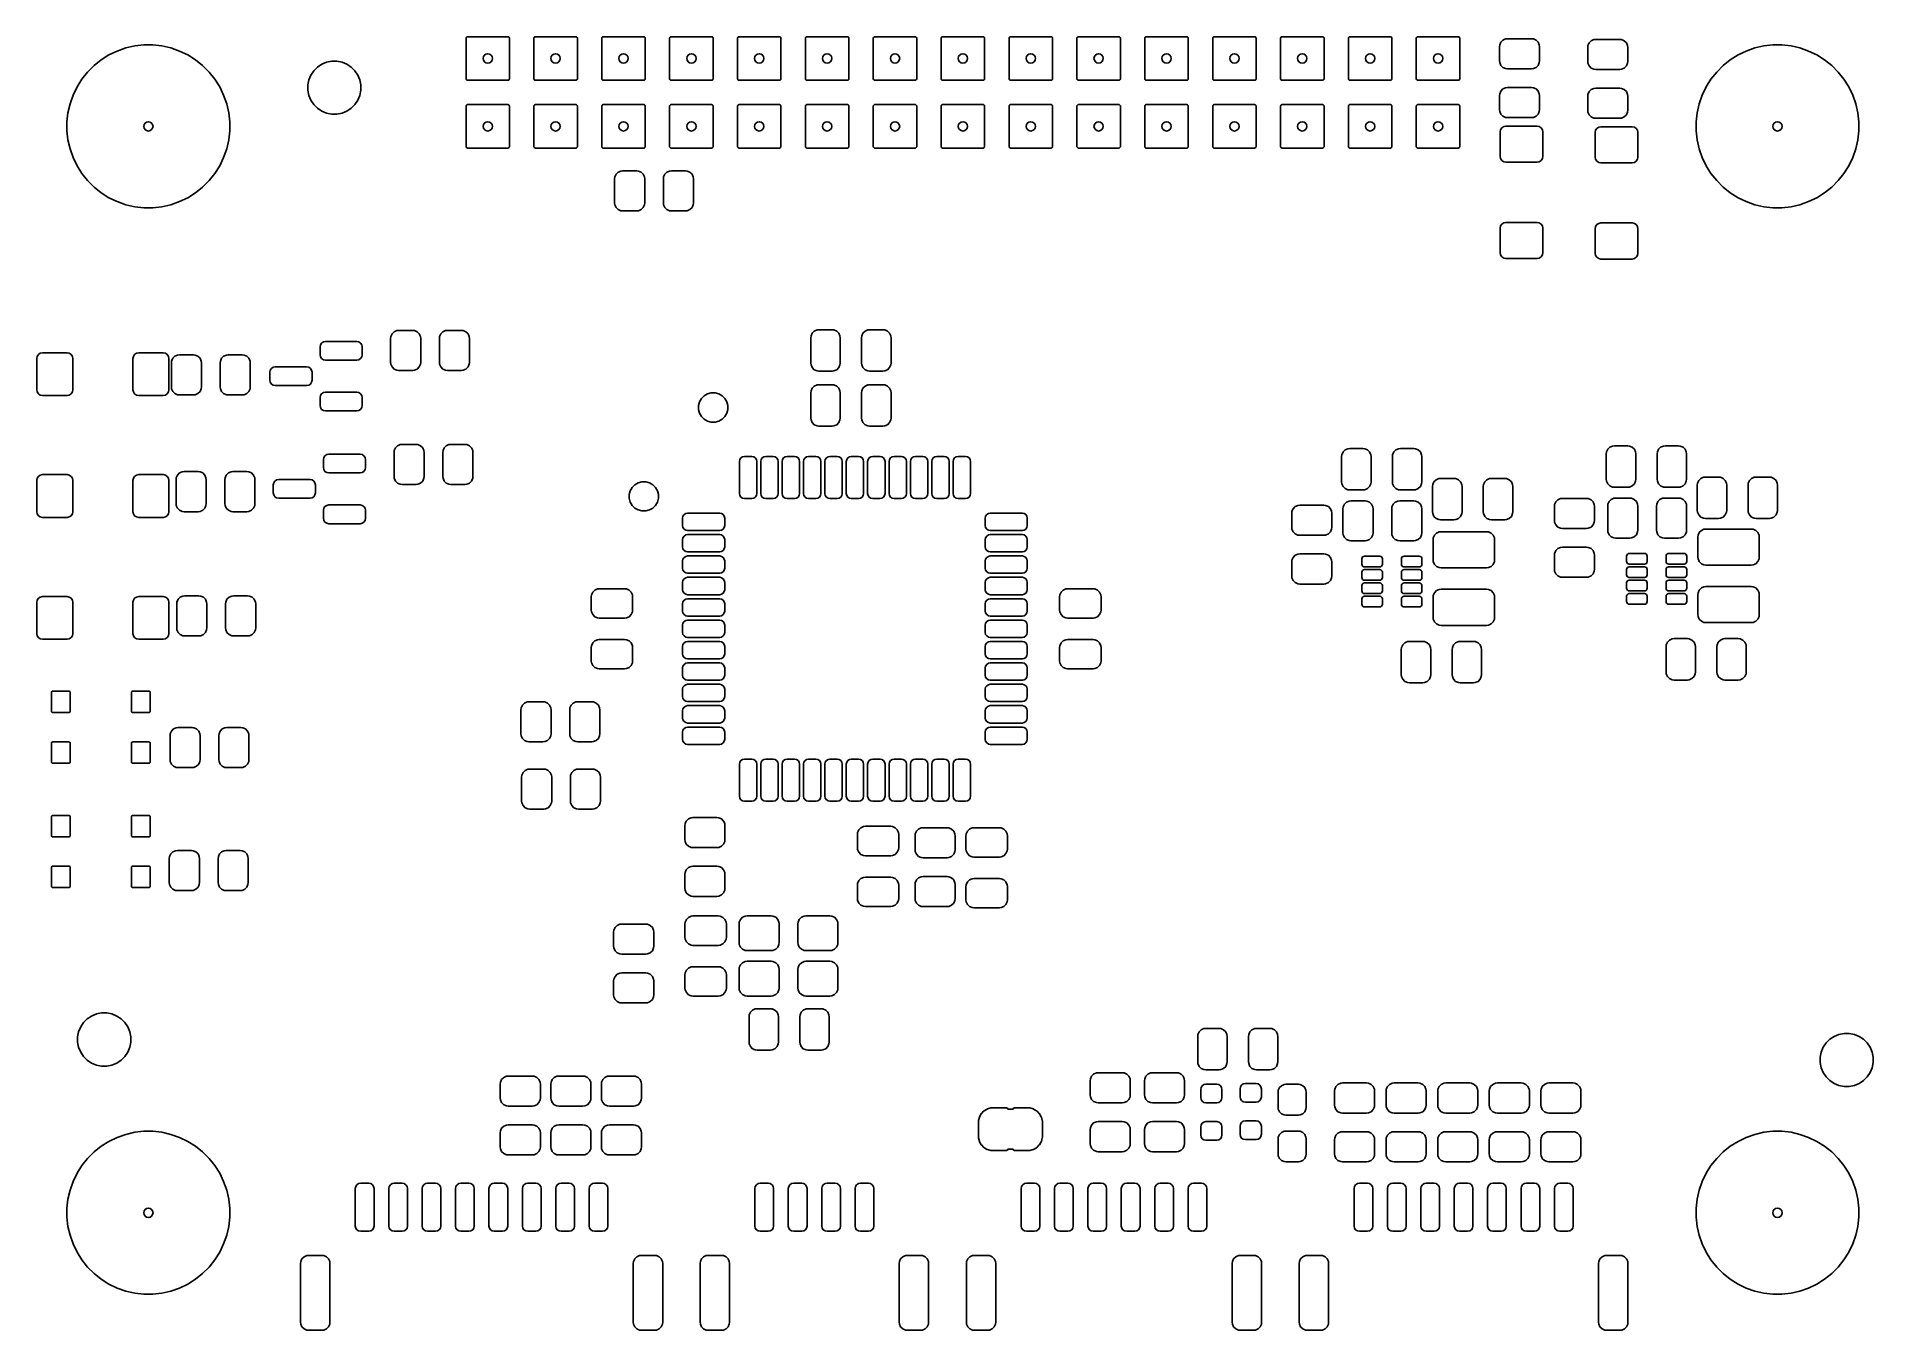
# Model space of a CAD drawing. Extents: x 0.24 to 2.94, y 0.23 to 2.13.
import ezdxf

# ---------------------------------------------------------------- set-up
doc = ezdxf.new("R2010")
doc.units = 0
doc.header["$MEASUREMENT"] = 0
doc.layers.add('BLACK', color=7, linetype='CONTINUOUS')

msp = doc.modelspace()

# ---------------------------------------------------------------- linework, layer by layer
at = {"layer": 'BLACK', "linetype": 'CONTINUOUS'}
for p, q in [((0.3419, 2.1051), (0.354, 2.1109)), ((0.354, 2.1109), (0.3668, 2.1154)), ((0.3668, 2.1154), (0.3799, 2.1184)), ((0.3799, 2.1184), (0.3933, 2.1199)), ((0.3933, 2.1199), (0.4067, 2.1199)), ((0.4067, 2.1199), (0.4201, 2.1184)), ((0.4201, 2.1184), (0.4332, 2.1154)), ((0.4332, 2.1154), (0.446, 2.1109)), ((0.446, 2.1109), (0.4581, 2.1051)), ((0.868, 2.13), (0.8682, 2.1308)), ((0.868, 2.07), (0.868, 2.13)), ((0.8682, 2.1308), (0.8686, 2.1314)), ((0.8686, 2.1314), (0.8692, 2.1318)), ((0.8692, 2.1318), (0.87, 2.132)), ((0.87, 2.132), (0.93, 2.132)), ((0.93, 2.132), (0.9308, 2.1318)), ((0.9308, 2.1318), (0.9314, 2.1314)), ((0.9314, 2.1314), (0.9318, 2.1308)), ((0.9318, 2.1308), (0.932, 2.13)), ((0.932, 2.13), (0.932, 2.07)), ((0.968, 2.13), (0.9682, 2.1308)), ((0.968, 2.07), (0.968, 2.13)), ((0.9682, 2.1308), (0.9686, 2.1314)), ((0.9686, 2.1314), (0.9692, 2.1318)), ((0.9692, 2.1318), (0.97, 2.132)), ((0.97, 2.132), (1.03, 2.132)), ((1.03, 2.132), (1.0308, 2.1318)), ((1.0308, 2.1318), (1.0314, 2.1314)), ((1.0314, 2.1314), (1.0318, 2.1308)), ((1.0318, 2.1308), (1.032, 2.13)), ((1.032, 2.13), (1.032, 2.07)), ((1.068, 2.13), (1.0682, 2.1308)), ((1.068, 2.07), (1.068, 2.13)), ((1.0682, 2.1308), (1.0686, 2.1314)), ((1.0686, 2.1314), (1.0692, 2.1318)), ((1.0692, 2.1318), (1.07, 2.132)), ((1.07, 2.132), (1.13, 2.132)), ((1.13, 2.132), (1.1308, 2.1318)), ((1.1308, 2.1318), (1.1314, 2.1314)), ((1.1314, 2.1314), (1.1318, 2.1308)), ((1.1318, 2.1308), (1.132, 2.13)), ((1.132, 2.13), (1.132, 2.07)), ((1.168, 2.13), (1.1682, 2.1308)), ((1.168, 2.07), (1.168, 2.13)), ((1.1682, 2.1308), (1.1686, 2.1314)), ((1.1686, 2.1314), (1.1692, 2.1318)), ((1.1692, 2.1318), (1.17, 2.132)), ((1.17, 2.132), (1.23, 2.132)), ((1.23, 2.132), (1.2308, 2.1318)), ((1.2308, 2.1318), (1.2314, 2.1314)), ((1.2314, 2.1314), (1.2318, 2.1308)), ((1.2318, 2.1308), (1.232, 2.13)), ((1.232, 2.13), (1.232, 2.07)), ((1.268, 2.13), (1.2682, 2.1308)), ((1.268, 2.07), (1.268, 2.13)), ((1.2682, 2.1308), (1.2686, 2.1314)), ((1.2686, 2.1314), (1.2692, 2.1318)), ((1.2692, 2.1318), (1.27, 2.132)), ((1.27, 2.132), (1.33, 2.132)), ((1.33, 2.132), (1.3308, 2.1318)), ((1.3308, 2.1318), (1.3314, 2.1314)), ((1.3314, 2.1314), (1.3318, 2.1308)), ((1.3318, 2.1308), (1.332, 2.13)), ((1.332, 2.13), (1.332, 2.07)), ((1.368, 2.13), (1.3682, 2.1308)), ((1.368, 2.07), (1.368, 2.13)), ((1.3682, 2.1308), (1.3686, 2.1314)), ((1.3686, 2.1314), (1.3692, 2.1318)), ((1.3692, 2.1318), (1.37, 2.132)), ((1.37, 2.132), (1.43, 2.132)), ((1.43, 2.132), (1.4308, 2.1318)), ((1.4308, 2.1318), (1.4314, 2.1314)), ((1.4314, 2.1314), (1.4318, 2.1308)), ((1.4318, 2.1308), (1.432, 2.13)), ((1.432, 2.13), (1.432, 2.07)), ((1.468, 2.13), (1.4682, 2.1308)), ((1.468, 2.07), (1.468, 2.13)), ((1.4682, 2.1308), (1.4686, 2.1314)), ((1.4686, 2.1314), (1.4692, 2.1318)), ((1.4692, 2.1318), (1.47, 2.132)), ((1.47, 2.132), (1.53, 2.132)), ((1.53, 2.132), (1.5308, 2.1318)), ((1.5308, 2.1318), (1.5314, 2.1314)), ((1.5314, 2.1314), (1.5318, 2.1308)), ((1.5318, 2.1308), (1.532, 2.13)), ((1.532, 2.13), (1.532, 2.07)), ((1.568, 2.13), (1.5682, 2.1308)), ((1.568, 2.07), (1.568, 2.13)), ((1.5682, 2.1308), (1.5686, 2.1314)), ((1.5686, 2.1314), (1.5692, 2.1318)), ((1.5692, 2.1318), (1.57, 2.132)), ((1.57, 2.132), (1.63, 2.132)), ((1.63, 2.132), (1.6308, 2.1318)), ((1.6308, 2.1318), (1.6314, 2.1314)), ((1.6314, 2.1314), (1.6318, 2.1308)), ((1.6318, 2.1308), (1.632, 2.13)), ((1.632, 2.13), (1.632, 2.07)), ((1.668, 2.13), (1.6682, 2.1308)), ((1.668, 2.07), (1.668, 2.13)), ((1.6682, 2.1308), (1.6686, 2.1314)), ((1.6686, 2.1314), (1.6692, 2.1318)), ((1.6692, 2.1318), (1.67, 2.132)), ((1.67, 2.132), (1.73, 2.132)), ((1.73, 2.132), (1.7308, 2.1318)), ((1.7308, 2.1318), (1.7314, 2.1314)), ((1.7314, 2.1314), (1.7318, 2.1308)), ((1.7318, 2.1308), (1.732, 2.13)), ((1.732, 2.13), (1.732, 2.07)), ((1.768, 2.13), (1.7682, 2.1308)), ((1.768, 2.07), (1.768, 2.13)), ((1.7682, 2.1308), (1.7686, 2.1314)), ((1.7686, 2.1314), (1.7692, 2.1318)), ((1.7692, 2.1318), (1.77, 2.132)), ((1.77, 2.132), (1.83, 2.132)), ((1.83, 2.132), (1.8308, 2.1318)), ((1.8308, 2.1318), (1.8314, 2.1314)), ((1.8314, 2.1314), (1.8318, 2.1308)), ((1.8318, 2.1308), (1.832, 2.13)), ((1.832, 2.13), (1.832, 2.07)), ((1.868, 2.13), (1.8682, 2.1308)), ((1.868, 2.07), (1.868, 2.13)), ((1.8682, 2.1308), (1.8686, 2.1314)), ((1.8686, 2.1314), (1.8692, 2.1318)), ((1.8692, 2.1318), (1.87, 2.132)), ((1.87, 2.132), (1.93, 2.132)), ((1.93, 2.132), (1.9308, 2.1318)), ((1.9308, 2.1318), (1.9314, 2.1314)), ((1.9314, 2.1314), (1.9318, 2.1308)), ((1.9318, 2.1308), (1.932, 2.13)), ((1.932, 2.13), (1.932, 2.07)), ((1.968, 2.13), (1.9682, 2.1308)), ((1.968, 2.07), (1.968, 2.13)), ((1.9682, 2.1308), (1.9686, 2.1314)), ((1.9686, 2.1314), (1.9692, 2.1318)), ((1.9692, 2.1318), (1.97, 2.132)), ((1.97, 2.132), (2.03, 2.132)), ((2.03, 2.132), (2.0308, 2.1318)), ((2.0308, 2.1318), (2.0314, 2.1314)), ((2.0314, 2.1314), (2.0318, 2.1308)), ((2.0318, 2.1308), (2.032, 2.13)), ((2.032, 2.13), (2.032, 2.07)), ((2.068, 2.13), (2.0682, 2.1308)), ((2.068, 2.07), (2.068, 2.13)), ((2.0682, 2.1308), (2.0686, 2.1314)), ((2.0686, 2.1314), (2.0692, 2.1318)), ((2.0692, 2.1318), (2.07, 2.132)), ((2.07, 2.132), (2.13, 2.132)), ((2.13, 2.132), (2.1308, 2.1318)), ((2.1308, 2.1318), (2.1314, 2.1314)), ((2.1314, 2.1314), (2.1318, 2.1308)), ((2.1318, 2.1308), (2.132, 2.13)), ((2.132, 2.13), (2.132, 2.07)), ((2.168, 2.13), (2.1682, 2.1308)), ((2.168, 2.07), (2.168, 2.13)), ((2.1682, 2.1308), (2.1686, 2.1314)), ((2.1686, 2.1314), (2.1692, 2.1318)), ((2.1692, 2.1318), (2.17, 2.132)), ((2.17, 2.132), (2.23, 2.132)), ((2.23, 2.132), (2.2308, 2.1318)), ((2.2308, 2.1318), (2.2314, 2.1314)), ((2.2314, 2.1314), (2.2318, 2.1308)), ((2.2318, 2.1308), (2.232, 2.13)), ((2.232, 2.13), (2.232, 2.07)), ((2.268, 2.13), (2.2682, 2.1308)), ((2.268, 2.07), (2.268, 2.13)), ((2.2682, 2.1308), (2.2686, 2.1314)), ((2.2686, 2.1314), (2.2692, 2.1318)), ((2.2692, 2.1318), (2.27, 2.132)), ((2.27, 2.132), (2.33, 2.132)), ((2.33, 2.132), (2.3308, 2.1318)), ((2.3308, 2.1318), (2.3314, 2.1314)), ((2.3314, 2.1314), (2.3318, 2.1308)), ((2.3318, 2.1308), (2.332, 2.13)), ((2.332, 2.13), (2.332, 2.07)), ((2.3905, 2.1172), (2.3908, 2.1199)), ((2.3905, 2.0965), (2.3905, 2.1172)), ((2.3908, 2.1199), (2.3925, 2.1239)), ((2.3925, 2.1239), (2.3956, 2.1269)), ((2.3956, 2.1269), (2.3996, 2.1287)), ((2.3996, 2.1287), (2.4023, 2.129)), ((2.4023, 2.129), (2.4377, 2.129)), ((2.4377, 2.129), (2.4404, 2.1287)), ((2.4404, 2.1287), (2.4444, 2.1269)), ((2.4444, 2.1269), (2.4475, 2.1239)), ((2.4475, 2.1239), (2.4492, 2.1199)), ((2.4492, 2.1199), (2.4495, 2.1172)), ((2.4495, 2.1172), (2.4495, 2.0965)), ((2.5205, 2.1163), (2.5208, 2.119)), ((2.5205, 2.0956), (2.5205, 2.1163)), ((2.5208, 2.119), (2.5225, 2.1229)), ((2.5225, 2.1229), (2.5256, 2.126)), ((2.5256, 2.126), (2.5296, 2.1278)), ((2.5296, 2.1278), (2.5323, 2.1281)), ((2.5323, 2.1281), (2.5677, 2.1281)), ((2.5677, 2.1281), (2.5704, 2.1278)), ((2.5704, 2.1278), (2.5744, 2.126)), ((2.5744, 2.126), (2.5775, 2.1229)), ((2.5775, 2.1229), (2.5792, 2.119)), ((2.5792, 2.119), (2.5795, 2.1163)), ((2.5795, 2.1163), (2.5795, 2.0956)), ((2.7419, 2.1051), (2.754, 2.1109)), ((2.754, 2.1109), (2.7668, 2.1154)), ((2.7668, 2.1154), (2.7799, 2.1184)), ((2.7799, 2.1184), (2.7933, 2.1199)), ((2.7933, 2.1199), (2.8067, 2.1199)), ((2.8067, 2.1199), (2.8201, 2.1184)), ((2.8201, 2.1184), (2.8332, 2.1154)), ((2.8332, 2.1154), (2.846, 2.1109)), ((2.846, 2.1109), (2.8581, 2.1051)), ((0.3105, 2.08), (0.32, 2.0895)), ((0.32, 2.0895), (0.3305, 2.0979)), ((0.3305, 2.0979), (0.3419, 2.1051)), ((0.4581, 2.1051), (0.4695, 2.0979)), ((0.4695, 2.0979), (0.48, 2.0895)), ((0.48, 2.0895), (0.4895, 2.08)), ((0.6436, 2.082), (0.649, 2.0874)), ((0.649, 2.0874), (0.6554, 2.0917)), ((0.6554, 2.0917), (0.6626, 2.0947)), ((0.6626, 2.0947), (0.6701, 2.0962)), ((0.6701, 2.0962), (0.6779, 2.0962)), ((0.6779, 2.0962), (0.6854, 2.0947)), ((0.6854, 2.0947), (0.6926, 2.0917)), ((0.6926, 2.0917), (0.699, 2.0874)), ((0.699, 2.0874), (0.7044, 2.082)), ((2.3908, 2.0938), (2.3905, 2.0965)), ((2.3925, 2.0898), (2.3908, 2.0938)), ((2.3956, 2.0868), (2.3925, 2.0898)), ((2.3996, 2.085), (2.3956, 2.0868)), ((2.4023, 2.0847), (2.3996, 2.085)), ((2.4377, 2.0847), (2.4023, 2.0847)), ((2.4404, 2.085), (2.4377, 2.0847)), ((2.4444, 2.0868), (2.4404, 2.085)), ((2.4475, 2.0898), (2.4444, 2.0868)), ((2.4492, 2.0938), (2.4475, 2.0898)), ((2.4495, 2.0965), (2.4492, 2.0938)), ((2.5208, 2.0929), (2.5205, 2.0956)), ((2.5225, 2.0889), (2.5208, 2.0929)), ((2.5256, 2.0858), (2.5225, 2.0889)), ((2.5296, 2.0841), (2.5256, 2.0858)), ((2.5323, 2.0838), (2.5296, 2.0841)), ((2.5677, 2.0838), (2.5323, 2.0838)), ((2.5704, 2.0841), (2.5677, 2.0838)), ((2.5744, 2.0858), (2.5704, 2.0841)), ((2.5775, 2.0889), (2.5744, 2.0858)), ((2.5792, 2.0929), (2.5775, 2.0889)), ((2.5795, 2.0956), (2.5792, 2.0929)), ((2.7105, 2.08), (2.72, 2.0895)), ((2.72, 2.0895), (2.7305, 2.0979)), ((2.7305, 2.0979), (2.7419, 2.1051)), ((2.8581, 2.1051), (2.8695, 2.0979)), ((2.8695, 2.0979), (2.88, 2.0895)), ((2.88, 2.0895), (2.8895, 2.08)), ((0.2891, 2.046), (0.2949, 2.0581)), ((0.2949, 2.0581), (0.3021, 2.0695)), ((0.3021, 2.0695), (0.3105, 2.08)), ((0.4895, 2.08), (0.4979, 2.0695)), ((0.4979, 2.0695), (0.5051, 2.0581)), ((0.5051, 2.0581), (0.5109, 2.046)), ((0.6348, 2.0609), (0.6363, 2.0684)), ((0.6348, 2.0531), (0.6348, 2.0609)), ((0.6363, 2.0684), (0.6393, 2.0756)), ((0.6393, 2.0756), (0.6436, 2.082)), ((0.7044, 2.082), (0.7087, 2.0756)), ((0.7087, 2.0756), (0.7117, 2.0684)), ((0.7117, 2.0684), (0.7132, 2.0609)), ((0.7132, 2.0609), (0.7132, 2.0531)), ((0.8682, 2.0692), (0.868, 2.07)), ((0.8686, 2.0686), (0.8682, 2.0692)), ((0.8692, 2.0682), (0.8686, 2.0686)), ((0.87, 2.068), (0.8692, 2.0682)), ((0.93, 2.068), (0.87, 2.068)), ((0.9308, 2.0682), (0.93, 2.068)), ((0.9314, 2.0686), (0.9308, 2.0682)), ((0.9318, 2.0692), (0.9314, 2.0686)), ((0.932, 2.07), (0.9318, 2.0692)), ((0.9682, 2.0692), (0.968, 2.07)), ((0.9686, 2.0686), (0.9682, 2.0692)), ((0.9692, 2.0682), (0.9686, 2.0686)), ((0.97, 2.068), (0.9692, 2.0682)), ((1.03, 2.068), (0.97, 2.068)), ((1.0308, 2.0682), (1.03, 2.068)), ((1.0314, 2.0686), (1.0308, 2.0682)), ((1.0318, 2.0692), (1.0314, 2.0686)), ((1.032, 2.07), (1.0318, 2.0692)), ((1.0682, 2.0692), (1.068, 2.07)), ((1.0686, 2.0686), (1.0682, 2.0692)), ((1.0692, 2.0682), (1.0686, 2.0686)), ((1.07, 2.068), (1.0692, 2.0682)), ((1.13, 2.068), (1.07, 2.068)), ((1.1308, 2.0682), (1.13, 2.068)), ((1.1314, 2.0686), (1.1308, 2.0682)), ((1.1318, 2.0692), (1.1314, 2.0686)), ((1.132, 2.07), (1.1318, 2.0692)), ((1.1682, 2.0692), (1.168, 2.07)), ((1.1686, 2.0686), (1.1682, 2.0692)), ((1.1692, 2.0682), (1.1686, 2.0686)), ((1.17, 2.068), (1.1692, 2.0682)), ((1.23, 2.068), (1.17, 2.068)), ((1.2308, 2.0682), (1.23, 2.068)), ((1.2314, 2.0686), (1.2308, 2.0682)), ((1.2318, 2.0692), (1.2314, 2.0686)), ((1.232, 2.07), (1.2318, 2.0692)), ((1.2682, 2.0692), (1.268, 2.07)), ((1.2686, 2.0686), (1.2682, 2.0692)), ((1.2692, 2.0682), (1.2686, 2.0686)), ((1.27, 2.068), (1.2692, 2.0682)), ((1.33, 2.068), (1.27, 2.068)), ((1.3308, 2.0682), (1.33, 2.068)), ((1.3314, 2.0686), (1.3308, 2.0682)), ((1.3318, 2.0692), (1.3314, 2.0686)), ((1.332, 2.07), (1.3318, 2.0692)), ((1.3682, 2.0692), (1.368, 2.07)), ((1.3686, 2.0686), (1.3682, 2.0692)), ((1.3692, 2.0682), (1.3686, 2.0686)), ((1.37, 2.068), (1.3692, 2.0682)), ((1.43, 2.068), (1.37, 2.068)), ((1.4308, 2.0682), (1.43, 2.068)), ((1.4314, 2.0686), (1.4308, 2.0682)), ((1.4318, 2.0692), (1.4314, 2.0686)), ((1.432, 2.07), (1.4318, 2.0692)), ((1.4682, 2.0692), (1.468, 2.07)), ((1.4686, 2.0686), (1.4682, 2.0692)), ((1.4692, 2.0682), (1.4686, 2.0686)), ((1.47, 2.068), (1.4692, 2.0682)), ((1.53, 2.068), (1.47, 2.068)), ((1.5308, 2.0682), (1.53, 2.068)), ((1.5314, 2.0686), (1.5308, 2.0682)), ((1.5318, 2.0692), (1.5314, 2.0686)), ((1.532, 2.07), (1.5318, 2.0692)), ((1.5682, 2.0692), (1.568, 2.07)), ((1.5686, 2.0686), (1.5682, 2.0692)), ((1.5692, 2.0682), (1.5686, 2.0686)), ((1.57, 2.068), (1.5692, 2.0682)), ((1.63, 2.068), (1.57, 2.068)), ((1.6308, 2.0682), (1.63, 2.068)), ((1.6314, 2.0686), (1.6308, 2.0682)), ((1.6318, 2.0692), (1.6314, 2.0686)), ((1.632, 2.07), (1.6318, 2.0692)), ((1.6682, 2.0692), (1.668, 2.07)), ((1.6686, 2.0686), (1.6682, 2.0692)), ((1.6692, 2.0682), (1.6686, 2.0686)), ((1.67, 2.068), (1.6692, 2.0682)), ((1.73, 2.068), (1.67, 2.068)), ((1.7308, 2.0682), (1.73, 2.068)), ((1.7314, 2.0686), (1.7308, 2.0682)), ((1.7318, 2.0692), (1.7314, 2.0686)), ((1.732, 2.07), (1.7318, 2.0692)), ((1.7682, 2.0692), (1.768, 2.07)), ((1.7686, 2.0686), (1.7682, 2.0692)), ((1.7692, 2.0682), (1.7686, 2.0686)), ((1.77, 2.068), (1.7692, 2.0682)), ((1.83, 2.068), (1.77, 2.068)), ((1.8308, 2.0682), (1.83, 2.068)), ((1.8314, 2.0686), (1.8308, 2.0682)), ((1.8318, 2.0692), (1.8314, 2.0686)), ((1.832, 2.07), (1.8318, 2.0692)), ((1.8682, 2.0692), (1.868, 2.07)), ((1.8686, 2.0686), (1.8682, 2.0692)), ((1.8692, 2.0682), (1.8686, 2.0686)), ((1.87, 2.068), (1.8692, 2.0682)), ((1.93, 2.068), (1.87, 2.068)), ((1.9308, 2.0682), (1.93, 2.068)), ((1.9314, 2.0686), (1.9308, 2.0682)), ((1.9318, 2.0692), (1.9314, 2.0686)), ((1.932, 2.07), (1.9318, 2.0692)), ((1.9682, 2.0692), (1.968, 2.07)), ((1.9686, 2.0686), (1.9682, 2.0692)), ((1.9692, 2.0682), (1.9686, 2.0686)), ((1.97, 2.068), (1.9692, 2.0682)), ((2.03, 2.068), (1.97, 2.068)), ((2.0308, 2.0682), (2.03, 2.068)), ((2.0314, 2.0686), (2.0308, 2.0682)), ((2.0318, 2.0692), (2.0314, 2.0686)), ((2.032, 2.07), (2.0318, 2.0692)), ((2.0682, 2.0692), (2.068, 2.07)), ((2.0686, 2.0686), (2.0682, 2.0692)), ((2.0692, 2.0682), (2.0686, 2.0686)), ((2.07, 2.068), (2.0692, 2.0682)), ((2.13, 2.068), (2.07, 2.068)), ((2.1308, 2.0682), (2.13, 2.068)), ((2.1314, 2.0686), (2.1308, 2.0682)), ((2.1318, 2.0692), (2.1314, 2.0686)), ((2.132, 2.07), (2.1318, 2.0692)), ((2.1682, 2.0692), (2.168, 2.07)), ((2.1686, 2.0686), (2.1682, 2.0692)), ((2.1692, 2.0682), (2.1686, 2.0686)), ((2.17, 2.068), (2.1692, 2.0682)), ((2.23, 2.068), (2.17, 2.068)), ((2.2308, 2.0682), (2.23, 2.068)), ((2.2314, 2.0686), (2.2308, 2.0682)), ((2.2318, 2.0692), (2.2314, 2.0686)), ((2.232, 2.07), (2.2318, 2.0692)), ((2.2682, 2.0692), (2.268, 2.07)), ((2.2686, 2.0686), (2.2682, 2.0692)), ((2.2692, 2.0682), (2.2686, 2.0686)), ((2.27, 2.068), (2.2692, 2.0682)), ((2.33, 2.068), (2.27, 2.068)), ((2.3308, 2.0682), (2.33, 2.068)), ((2.3314, 2.0686), (2.3308, 2.0682)), ((2.3318, 2.0692), (2.3314, 2.0686)), ((2.332, 2.07), (2.3318, 2.0692)), ((2.3956, 2.0551), (2.3996, 2.0568)), ((2.3996, 2.0568), (2.4023, 2.0571)), ((2.4023, 2.0571), (2.4377, 2.0571)), ((2.4377, 2.0571), (2.4404, 2.0568)), ((2.4404, 2.0568), (2.4444, 2.0551)), ((2.6891, 2.046), (2.6949, 2.0581)), ((2.6949, 2.0581), (2.7021, 2.0695)), ((2.7021, 2.0695), (2.7105, 2.08)), ((2.8895, 2.08), (2.8979, 2.0695)), ((2.8979, 2.0695), (2.9051, 2.0581)), ((2.9051, 2.0581), (2.9109, 2.046)), ((0.2816, 2.0201), (0.2846, 2.0332)), ((0.2846, 2.0332), (0.2891, 2.046)), ((0.5109, 2.046), (0.5154, 2.0332)), ((0.5154, 2.0332), (0.5184, 2.0201)), ((0.6363, 2.0456), (0.6348, 2.0531)), ((0.6393, 2.0384), (0.6363, 2.0456)), ((0.6436, 2.032), (0.6393, 2.0384)), ((0.649, 2.0266), (0.6436, 2.032)), ((0.7044, 2.032), (0.699, 2.0266)), ((0.7087, 2.0384), (0.7044, 2.032)), ((0.7117, 2.0456), (0.7087, 2.0384)), ((0.7132, 2.0531), (0.7117, 2.0456)), ((0.868, 2.03), (0.8682, 2.0308)), ((0.868, 1.97), (0.868, 2.03)), ((0.8682, 2.0308), (0.8686, 2.0314)), ((0.8686, 2.0314), (0.8692, 2.0318)), ((0.8692, 2.0318), (0.87, 2.032)), ((0.87, 2.032), (0.93, 2.032)), ((0.93, 2.032), (0.9308, 2.0318)), ((0.9308, 2.0318), (0.9314, 2.0314)), ((0.9314, 2.0314), (0.9318, 2.0308)), ((0.9318, 2.0308), (0.932, 2.03)), ((0.932, 2.03), (0.932, 1.97)), ((0.968, 2.03), (0.9682, 2.0308)), ((0.968, 1.97), (0.968, 2.03)), ((0.9682, 2.0308), (0.9686, 2.0314)), ((0.9686, 2.0314), (0.9692, 2.0318)), ((0.9692, 2.0318), (0.97, 2.032)), ((0.97, 2.032), (1.03, 2.032)), ((1.03, 2.032), (1.0308, 2.0318)), ((1.0308, 2.0318), (1.0314, 2.0314)), ((1.0314, 2.0314), (1.0318, 2.0308)), ((1.0318, 2.0308), (1.032, 2.03)), ((1.032, 2.03), (1.032, 1.97)), ((1.068, 2.03), (1.0682, 2.0308)), ((1.068, 1.97), (1.068, 2.03)), ((1.0682, 2.0308), (1.0686, 2.0314)), ((1.0686, 2.0314), (1.0692, 2.0318)), ((1.0692, 2.0318), (1.07, 2.032)), ((1.07, 2.032), (1.13, 2.032)), ((1.13, 2.032), (1.1308, 2.0318)), ((1.1308, 2.0318), (1.1314, 2.0314)), ((1.1314, 2.0314), (1.1318, 2.0308)), ((1.1318, 2.0308), (1.132, 2.03)), ((1.132, 2.03), (1.132, 1.97)), ((1.168, 2.03), (1.1682, 2.0308)), ((1.168, 1.97), (1.168, 2.03)), ((1.1682, 2.0308), (1.1686, 2.0314)), ((1.1686, 2.0314), (1.1692, 2.0318)), ((1.1692, 2.0318), (1.17, 2.032)), ((1.17, 2.032), (1.23, 2.032)), ((1.23, 2.032), (1.2308, 2.0318)), ((1.2308, 2.0318), (1.2314, 2.0314)), ((1.2314, 2.0314), (1.2318, 2.0308)), ((1.2318, 2.0308), (1.232, 2.03)), ((1.232, 2.03), (1.232, 1.97)), ((1.268, 2.03), (1.2682, 2.0308)), ((1.268, 1.97), (1.268, 2.03)), ((1.2682, 2.0308), (1.2686, 2.0314)), ((1.2686, 2.0314), (1.2692, 2.0318)), ((1.2692, 2.0318), (1.27, 2.032)), ((1.27, 2.032), (1.33, 2.032)), ((1.33, 2.032), (1.3308, 2.0318)), ((1.3308, 2.0318), (1.3314, 2.0314)), ((1.3314, 2.0314), (1.3318, 2.0308)), ((1.3318, 2.0308), (1.332, 2.03)), ((1.332, 2.03), (1.332, 1.97)), ((1.368, 2.03), (1.3682, 2.0308)), ((1.368, 1.97), (1.368, 2.03)), ((1.3682, 2.0308), (1.3686, 2.0314)), ((1.3686, 2.0314), (1.3692, 2.0318)), ((1.3692, 2.0318), (1.37, 2.032)), ((1.37, 2.032), (1.43, 2.032)), ((1.43, 2.032), (1.4308, 2.0318)), ((1.4308, 2.0318), (1.4314, 2.0314)), ((1.4314, 2.0314), (1.4318, 2.0308)), ((1.4318, 2.0308), (1.432, 2.03)), ((1.432, 2.03), (1.432, 1.97)), ((1.468, 2.03), (1.4682, 2.0308)), ((1.468, 1.97), (1.468, 2.03)), ((1.4682, 2.0308), (1.4686, 2.0314)), ((1.4686, 2.0314), (1.4692, 2.0318)), ((1.4692, 2.0318), (1.47, 2.032)), ((1.47, 2.032), (1.53, 2.032)), ((1.53, 2.032), (1.5308, 2.0318)), ((1.5308, 2.0318), (1.5314, 2.0314)), ((1.5314, 2.0314), (1.5318, 2.0308)), ((1.5318, 2.0308), (1.532, 2.03)), ((1.532, 2.03), (1.532, 1.97)), ((1.568, 2.03), (1.5682, 2.0308)), ((1.568, 1.97), (1.568, 2.03)), ((1.5682, 2.0308), (1.5686, 2.0314)), ((1.5686, 2.0314), (1.5692, 2.0318)), ((1.5692, 2.0318), (1.57, 2.032)), ((1.57, 2.032), (1.63, 2.032)), ((1.63, 2.032), (1.6308, 2.0318)), ((1.6308, 2.0318), (1.6314, 2.0314)), ((1.6314, 2.0314), (1.6318, 2.0308)), ((1.6318, 2.0308), (1.632, 2.03)), ((1.632, 2.03), (1.632, 1.97)), ((1.668, 2.03), (1.6682, 2.0308)), ((1.668, 1.97), (1.668, 2.03)), ((1.6682, 2.0308), (1.6686, 2.0314)), ((1.6686, 2.0314), (1.6692, 2.0318)), ((1.6692, 2.0318), (1.67, 2.032)), ((1.67, 2.032), (1.73, 2.032)), ((1.73, 2.032), (1.7308, 2.0318)), ((1.7308, 2.0318), (1.7314, 2.0314)), ((1.7314, 2.0314), (1.7318, 2.0308)), ((1.7318, 2.0308), (1.732, 2.03)), ((1.732, 2.03), (1.732, 1.97)), ((1.768, 2.03), (1.7682, 2.0308)), ((1.768, 1.97), (1.768, 2.03)), ((1.7682, 2.0308), (1.7686, 2.0314)), ((1.7686, 2.0314), (1.7692, 2.0318)), ((1.7692, 2.0318), (1.77, 2.032)), ((1.77, 2.032), (1.83, 2.032)), ((1.83, 2.032), (1.8308, 2.0318)), ((1.8308, 2.0318), (1.8314, 2.0314)), ((1.8314, 2.0314), (1.8318, 2.0308)), ((1.8318, 2.0308), (1.832, 2.03)), ((1.832, 2.03), (1.832, 1.97)), ((1.868, 2.03), (1.8682, 2.0308)), ((1.868, 1.97), (1.868, 2.03)), ((1.8682, 2.0308), (1.8686, 2.0314)), ((1.8686, 2.0314), (1.8692, 2.0318)), ((1.8692, 2.0318), (1.87, 2.032)), ((1.87, 2.032), (1.93, 2.032)), ((1.93, 2.032), (1.9308, 2.0318)), ((1.9308, 2.0318), (1.9314, 2.0314)), ((1.9314, 2.0314), (1.9318, 2.0308)), ((1.9318, 2.0308), (1.932, 2.03)), ((1.932, 2.03), (1.932, 1.97)), ((1.968, 2.03), (1.9682, 2.0308)), ((1.968, 1.97), (1.968, 2.03)), ((1.9682, 2.0308), (1.9686, 2.0314)), ((1.9686, 2.0314), (1.9692, 2.0318)), ((1.9692, 2.0318), (1.97, 2.032)), ((1.97, 2.032), (2.03, 2.032)), ((2.03, 2.032), (2.0308, 2.0318)), ((2.0308, 2.0318), (2.0314, 2.0314)), ((2.0314, 2.0314), (2.0318, 2.0308)), ((2.0318, 2.0308), (2.032, 2.03)), ((2.032, 2.03), (2.032, 1.97)), ((2.068, 2.03), (2.0682, 2.0308)), ((2.068, 1.97), (2.068, 2.03)), ((2.0682, 2.0308), (2.0686, 2.0314)), ((2.0686, 2.0314), (2.0692, 2.0318)), ((2.0692, 2.0318), (2.07, 2.032)), ((2.07, 2.032), (2.13, 2.032)), ((2.13, 2.032), (2.1308, 2.0318)), ((2.1308, 2.0318), (2.1314, 2.0314)), ((2.1314, 2.0314), (2.1318, 2.0308)), ((2.1318, 2.0308), (2.132, 2.03)), ((2.132, 2.03), (2.132, 1.97)), ((2.168, 2.03), (2.1682, 2.0308)), ((2.168, 1.97), (2.168, 2.03)), ((2.1682, 2.0308), (2.1686, 2.0314)), ((2.1686, 2.0314), (2.1692, 2.0318)), ((2.1692, 2.0318), (2.17, 2.032)), ((2.17, 2.032), (2.23, 2.032)), ((2.23, 2.032), (2.2308, 2.0318)), ((2.2308, 2.0318), (2.2314, 2.0314)), ((2.2314, 2.0314), (2.2318, 2.0308)), ((2.2318, 2.0308), (2.232, 2.03)), ((2.232, 2.03), (2.232, 1.97)), ((2.268, 2.03), (2.2682, 2.0308)), ((2.268, 1.97), (2.268, 2.03)), ((2.2682, 2.0308), (2.2686, 2.0314)), ((2.2686, 2.0314), (2.2692, 2.0318)), ((2.2692, 2.0318), (2.27, 2.032)), ((2.27, 2.032), (2.33, 2.032)), ((2.33, 2.032), (2.3308, 2.0318)), ((2.3308, 2.0318), (2.3314, 2.0314)), ((2.3314, 2.0314), (2.3318, 2.0308)), ((2.3318, 2.0308), (2.332, 2.03)), ((2.332, 2.03), (2.332, 1.97)), ((2.3905, 2.0453), (2.3908, 2.048)), ((2.3905, 2.0247), (2.3905, 2.0453)), ((2.3908, 2.048), (2.3925, 2.052)), ((2.3925, 2.052), (2.3956, 2.0551)), ((2.4444, 2.0551), (2.4475, 2.052)), ((2.4475, 2.052), (2.4492, 2.048)), ((2.4492, 2.048), (2.4495, 2.0453)), ((2.4495, 2.0453), (2.4495, 2.0247)), ((2.5205, 2.0444), (2.5208, 2.0471)), ((2.5205, 2.0237), (2.5205, 2.0444)), ((2.5208, 2.0471), (2.5225, 2.0511)), ((2.5225, 2.0511), (2.5256, 2.0542)), ((2.5256, 2.0542), (2.5296, 2.0559)), ((2.5296, 2.0559), (2.5323, 2.0562)), ((2.5323, 2.0562), (2.5677, 2.0562)), ((2.5677, 2.0562), (2.5704, 2.0559)), ((2.5704, 2.0559), (2.5744, 2.0542)), ((2.5744, 2.0542), (2.5775, 2.0511)), ((2.5775, 2.0511), (2.5792, 2.0471)), ((2.5792, 2.0471), (2.5795, 2.0444)), ((2.5795, 2.0444), (2.5795, 2.0237)), ((2.6816, 2.0201), (2.6846, 2.0332)), ((2.6846, 2.0332), (2.6891, 2.046)), ((2.9109, 2.046), (2.9154, 2.0332)), ((2.9154, 2.0332), (2.9184, 2.0201)), ((0.2801, 2.0067), (0.2816, 2.0201)), ((0.2801, 1.9933), (0.2801, 2.0067)), ((0.5184, 2.0201), (0.5199, 2.0067)), ((0.5199, 2.0067), (0.5199, 1.9933)), ((0.6554, 2.0223), (0.649, 2.0266)), ((0.6626, 2.0193), (0.6554, 2.0223)), ((0.6701, 2.0178), (0.6626, 2.0193)), ((0.6779, 2.0178), (0.6701, 2.0178)), ((0.6854, 2.0193), (0.6779, 2.0178)), ((0.6926, 2.0223), (0.6854, 2.0193)), ((0.699, 2.0266), (0.6926, 2.0223)), ((2.3908, 2.022), (2.3905, 2.0247)), ((2.3925, 2.018), (2.3908, 2.022)), ((2.3956, 2.0149), (2.3925, 2.018)), ((2.3996, 2.0132), (2.3956, 2.0149)), ((2.4023, 2.0129), (2.3996, 2.0132)), ((2.4377, 2.0129), (2.4023, 2.0129)), ((2.4404, 2.0132), (2.4377, 2.0129)), ((2.4444, 2.0149), (2.4404, 2.0132)), ((2.4475, 2.018), (2.4444, 2.0149)), ((2.4492, 2.022), (2.4475, 2.018)), ((2.4495, 2.0247), (2.4492, 2.022)), ((2.5208, 2.021), (2.5205, 2.0237)), ((2.5225, 2.0171), (2.5208, 2.021)), ((2.5256, 2.014), (2.5225, 2.0171)), ((2.5296, 2.0122), (2.5256, 2.014)), ((2.5323, 2.0119), (2.5296, 2.0122)), ((2.5677, 2.0119), (2.5323, 2.0119)), ((2.5704, 2.0122), (2.5677, 2.0119)), ((2.5744, 2.014), (2.5704, 2.0122)), ((2.5775, 2.0171), (2.5744, 2.014)), ((2.5792, 2.021), (2.5775, 2.0171)), ((2.5795, 2.0237), (2.5792, 2.021)), ((2.6801, 2.0067), (2.6816, 2.0201)), ((2.6801, 1.9933), (2.6801, 2.0067)), ((2.9184, 2.0201), (2.9199, 2.0067)), ((2.9199, 2.0067), (2.9199, 1.9933)), ((0.2816, 1.9799), (0.2801, 1.9933)), ((0.2846, 1.9668), (0.2816, 1.9799)), ((0.5184, 1.9799), (0.5154, 1.9668)), ((0.5199, 1.9933), (0.5184, 1.9799)), ((2.3915, 1.9918), (2.3922, 1.9951)), ((2.3915, 1.9557), (2.3915, 1.9918)), ((2.3922, 1.9951), (2.394, 1.9979)), ((2.394, 1.9979), (2.3968, 1.9997)), ((2.3968, 1.9997), (2.4, 2.0004)), ((2.4, 2.0004), (2.446, 2.0004)), ((2.446, 2.0004), (2.4492, 1.9997)), ((2.4492, 1.9997), (2.452, 1.9979)), ((2.452, 1.9979), (2.4538, 1.9951)), ((2.4538, 1.9951), (2.4545, 1.9918)), ((2.4545, 1.9918), (2.4545, 1.9557)), ((2.5315, 1.9909), (2.5322, 1.9942)), ((2.5315, 1.9548), (2.5315, 1.9909)), ((2.5322, 1.9942), (2.534, 1.9969)), ((2.534, 1.9969), (2.5368, 1.9988)), ((2.5368, 1.9988), (2.54, 1.9994)), ((2.54, 1.9994), (2.586, 1.9994)), ((2.586, 1.9994), (2.5892, 1.9988)), ((2.5892, 1.9988), (2.592, 1.9969)), ((2.592, 1.9969), (2.5938, 1.9942)), ((2.5938, 1.9942), (2.5945, 1.9909)), ((2.5945, 1.9909), (2.5945, 1.9548)), ((2.6816, 1.9799), (2.6801, 1.9933)), ((2.6846, 1.9668), (2.6816, 1.9799)), ((2.9184, 1.9799), (2.9154, 1.9668)), ((2.9199, 1.9933), (2.9184, 1.9799)), ((0.2891, 1.954), (0.2846, 1.9668)), ((0.2949, 1.9419), (0.2891, 1.954)), ((0.5109, 1.954), (0.5051, 1.9419)), ((0.5154, 1.9668), (0.5109, 1.954)), ((0.8682, 1.9692), (0.868, 1.97)), ((0.8686, 1.9686), (0.8682, 1.9692)), ((0.8692, 1.9682), (0.8686, 1.9686)), ((0.87, 1.968), (0.8692, 1.9682)), ((0.93, 1.968), (0.87, 1.968)), ((0.9308, 1.9682), (0.93, 1.968)), ((0.9314, 1.9686), (0.9308, 1.9682)), ((0.9318, 1.9692), (0.9314, 1.9686)), ((0.932, 1.97), (0.9318, 1.9692)), ((0.9682, 1.9692), (0.968, 1.97)), ((0.9686, 1.9686), (0.9682, 1.9692)), ((0.9692, 1.9682), (0.9686, 1.9686)), ((0.97, 1.968), (0.9692, 1.9682)), ((1.03, 1.968), (0.97, 1.968)), ((1.0308, 1.9682), (1.03, 1.968)), ((1.0314, 1.9686), (1.0308, 1.9682)), ((1.0318, 1.9692), (1.0314, 1.9686)), ((1.032, 1.97), (1.0318, 1.9692)), ((1.0682, 1.9692), (1.068, 1.97)), ((1.0686, 1.9686), (1.0682, 1.9692)), ((1.0692, 1.9682), (1.0686, 1.9686)), ((1.07, 1.968), (1.0692, 1.9682)), ((1.13, 1.968), (1.07, 1.968)), ((1.1308, 1.9682), (1.13, 1.968)), ((1.1314, 1.9686), (1.1308, 1.9682)), ((1.1318, 1.9692), (1.1314, 1.9686)), ((1.132, 1.97), (1.1318, 1.9692)), ((1.1682, 1.9692), (1.168, 1.97)), ((1.1686, 1.9686), (1.1682, 1.9692)), ((1.1692, 1.9682), (1.1686, 1.9686)), ((1.17, 1.968), (1.1692, 1.9682)), ((1.23, 1.968), (1.17, 1.968)), ((1.2308, 1.9682), (1.23, 1.968)), ((1.2314, 1.9686), (1.2308, 1.9682)), ((1.2318, 1.9692), (1.2314, 1.9686)), ((1.232, 1.97), (1.2318, 1.9692)), ((1.2682, 1.9692), (1.268, 1.97)), ((1.2686, 1.9686), (1.2682, 1.9692)), ((1.2692, 1.9682), (1.2686, 1.9686)), ((1.27, 1.968), (1.2692, 1.9682)), ((1.33, 1.968), (1.27, 1.968)), ((1.3308, 1.9682), (1.33, 1.968)), ((1.3314, 1.9686), (1.3308, 1.9682)), ((1.3318, 1.9692), (1.3314, 1.9686)), ((1.332, 1.97), (1.3318, 1.9692)), ((1.3682, 1.9692), (1.368, 1.97)), ((1.3686, 1.9686), (1.3682, 1.9692)), ((1.3692, 1.9682), (1.3686, 1.9686)), ((1.37, 1.968), (1.3692, 1.9682)), ((1.43, 1.968), (1.37, 1.968)), ((1.4308, 1.9682), (1.43, 1.968)), ((1.4314, 1.9686), (1.4308, 1.9682)), ((1.4318, 1.9692), (1.4314, 1.9686)), ((1.432, 1.97), (1.4318, 1.9692)), ((1.4682, 1.9692), (1.468, 1.97)), ((1.4686, 1.9686), (1.4682, 1.9692)), ((1.4692, 1.9682), (1.4686, 1.9686)), ((1.47, 1.968), (1.4692, 1.9682)), ((1.53, 1.968), (1.47, 1.968)), ((1.5308, 1.9682), (1.53, 1.968)), ((1.5314, 1.9686), (1.5308, 1.9682)), ((1.5318, 1.9692), (1.5314, 1.9686)), ((1.532, 1.97), (1.5318, 1.9692)), ((1.5682, 1.9692), (1.568, 1.97)), ((1.5686, 1.9686), (1.5682, 1.9692)), ((1.5692, 1.9682), (1.5686, 1.9686)), ((1.57, 1.968), (1.5692, 1.9682)), ((1.63, 1.968), (1.57, 1.968)), ((1.6308, 1.9682), (1.63, 1.968)), ((1.6314, 1.9686), (1.6308, 1.9682)), ((1.6318, 1.9692), (1.6314, 1.9686)), ((1.632, 1.97), (1.6318, 1.9692)), ((1.6682, 1.9692), (1.668, 1.97)), ((1.6686, 1.9686), (1.6682, 1.9692)), ((1.6692, 1.9682), (1.6686, 1.9686)), ((1.67, 1.968), (1.6692, 1.9682)), ((1.73, 1.968), (1.67, 1.968)), ((1.7308, 1.9682), (1.73, 1.968)), ((1.7314, 1.9686), (1.7308, 1.9682)), ((1.7318, 1.9692), (1.7314, 1.9686)), ((1.732, 1.97), (1.7318, 1.9692)), ((1.7682, 1.9692), (1.768, 1.97)), ((1.7686, 1.9686), (1.7682, 1.9692)), ((1.7692, 1.9682), (1.7686, 1.9686)), ((1.77, 1.968), (1.7692, 1.9682)), ((1.83, 1.968), (1.77, 1.968)), ((1.8308, 1.9682), (1.83, 1.968)), ((1.8314, 1.9686), (1.8308, 1.9682)), ((1.8318, 1.9692), (1.8314, 1.9686)), ((1.832, 1.97), (1.8318, 1.9692)), ((1.8682, 1.9692), (1.868, 1.97)), ((1.8686, 1.9686), (1.8682, 1.9692)), ((1.8692, 1.9682), (1.8686, 1.9686)), ((1.87, 1.968), (1.8692, 1.9682)), ((1.93, 1.968), (1.87, 1.968)), ((1.9308, 1.9682), (1.93, 1.968)), ((1.9314, 1.9686), (1.9308, 1.9682)), ((1.9318, 1.9692), (1.9314, 1.9686)), ((1.932, 1.97), (1.9318, 1.9692)), ((1.9682, 1.9692), (1.968, 1.97)), ((1.9686, 1.9686), (1.9682, 1.9692)), ((1.9692, 1.9682), (1.9686, 1.9686)), ((1.97, 1.968), (1.9692, 1.9682)), ((2.03, 1.968), (1.97, 1.968)), ((2.0308, 1.9682), (2.03, 1.968)), ((2.0314, 1.9686), (2.0308, 1.9682)), ((2.0318, 1.9692), (2.0314, 1.9686)), ((2.032, 1.97), (2.0318, 1.9692)), ((2.0682, 1.9692), (2.068, 1.97)), ((2.0686, 1.9686), (2.0682, 1.9692)), ((2.0692, 1.9682), (2.0686, 1.9686)), ((2.07, 1.968), (2.0692, 1.9682)), ((2.13, 1.968), (2.07, 1.968)), ((2.1308, 1.9682), (2.13, 1.968)), ((2.1314, 1.9686), (2.1308, 1.9682)), ((2.1318, 1.9692), (2.1314, 1.9686)), ((2.132, 1.97), (2.1318, 1.9692)), ((2.1682, 1.9692), (2.168, 1.97)), ((2.1686, 1.9686), (2.1682, 1.9692)), ((2.1692, 1.9682), (2.1686, 1.9686)), ((2.17, 1.968), (2.1692, 1.9682)), ((2.23, 1.968), (2.17, 1.968)), ((2.2308, 1.9682), (2.23, 1.968)), ((2.2314, 1.9686), (2.2308, 1.9682)), ((2.2318, 1.9692), (2.2314, 1.9686)), ((2.232, 1.97), (2.2318, 1.9692)), ((2.2682, 1.9692), (2.268, 1.97)), ((2.2686, 1.9686), (2.2682, 1.9692)), ((2.2692, 1.9682), (2.2686, 1.9686)), ((2.27, 1.968), (2.2692, 1.9682)), ((2.33, 1.968), (2.27, 1.968)), ((2.3308, 1.9682), (2.33, 1.968)), ((2.3314, 1.9686), (2.3308, 1.9682)), ((2.3318, 1.9692), (2.3314, 1.9686)), ((2.332, 1.97), (2.3318, 1.9692)), ((2.3922, 1.9525), (2.3915, 1.9557)), ((2.394, 1.9497), (2.3922, 1.9525)), ((2.3968, 1.9479), (2.394, 1.9497)), ((2.452, 1.9497), (2.4492, 1.9479)), ((2.4538, 1.9525), (2.452, 1.9497)), ((2.4545, 1.9557), (2.4538, 1.9525)), ((2.5322, 1.9516), (2.5315, 1.9548)), ((2.534, 1.9488), (2.5322, 1.9516)), ((2.5368, 1.9469), (2.534, 1.9488)), ((2.592, 1.9488), (2.5892, 1.9469)), ((2.5938, 1.9516), (2.592, 1.9488)), ((2.5945, 1.9548), (2.5938, 1.9516)), ((2.6891, 1.954), (2.6846, 1.9668)), ((2.6949, 1.9419), (2.6891, 1.954)), ((2.9109, 1.954), (2.9051, 1.9419)), ((2.9154, 1.9668), (2.9109, 1.954)), ((0.3021, 1.9305), (0.2949, 1.9419)), ((0.3105, 1.92), (0.3021, 1.9305)), ((0.4979, 1.9305), (0.4895, 1.92)), ((0.5051, 1.9419), (0.4979, 1.9305)), ((1.0869, 1.9227), (1.0872, 1.9254)), ((1.0869, 1.8873), (1.0869, 1.9227)), ((1.0872, 1.9254), (1.089, 1.9294)), ((1.089, 1.9294), (1.0921, 1.9325)), ((1.0921, 1.9325), (1.096, 1.9342)), ((1.096, 1.9342), (1.0987, 1.9345)), ((1.0987, 1.9345), (1.1194, 1.9345)), ((1.1194, 1.9345), (1.1221, 1.9342)), ((1.1221, 1.9342), (1.1261, 1.9325)), ((1.1261, 1.9325), (1.1292, 1.9294)), ((1.1292, 1.9294), (1.1309, 1.9254)), ((1.1309, 1.9254), (1.1312, 1.9227)), ((1.1312, 1.9227), (1.1312, 1.8873)), ((1.1588, 1.9227), (1.1591, 1.9254)), ((1.1588, 1.8873), (1.1588, 1.9227)), ((1.1591, 1.9254), (1.1608, 1.9294)), ((1.1608, 1.9294), (1.1639, 1.9325)), ((1.1639, 1.9325), (1.1679, 1.9342)), ((1.1679, 1.9342), (1.1706, 1.9345)), ((1.1706, 1.9345), (1.1913, 1.9345)), ((1.1913, 1.9345), (1.194, 1.9342)), ((1.194, 1.9342), (1.1979, 1.9325)), ((1.1979, 1.9325), (1.201, 1.9294)), ((1.201, 1.9294), (1.2028, 1.9254)), ((1.2028, 1.9254), (1.2031, 1.9227)), ((1.2031, 1.9227), (1.2031, 1.8873)), ((2.4, 1.9472), (2.3968, 1.9479)), ((2.446, 1.9472), (2.4, 1.9472)), ((2.4492, 1.9479), (2.446, 1.9472)), ((2.54, 1.9463), (2.5368, 1.9469)), ((2.586, 1.9463), (2.54, 1.9463)), ((2.5892, 1.9469), (2.586, 1.9463)), ((2.7021, 1.9305), (2.6949, 1.9419)), ((2.7105, 1.92), (2.7021, 1.9305)), ((2.8979, 1.9305), (2.8895, 1.92)), ((2.9051, 1.9419), (2.8979, 1.9305)), ((0.32, 1.9105), (0.3105, 1.92)), ((0.3305, 1.9021), (0.32, 1.9105)), ((0.3419, 1.8949), (0.3305, 1.9021)), ((0.354, 1.8891), (0.3419, 1.8949)), ((0.4581, 1.8949), (0.446, 1.8891)), ((0.4695, 1.9021), (0.4581, 1.8949)), ((0.48, 1.9105), (0.4695, 1.9021)), ((0.4895, 1.92), (0.48, 1.9105)), ((2.72, 1.9105), (2.7105, 1.92)), ((2.7305, 1.9021), (2.72, 1.9105)), ((2.7419, 1.8949), (2.7305, 1.9021)), ((2.754, 1.8891), (2.7419, 1.8949)), ((2.8581, 1.8949), (2.846, 1.8891)), ((2.8695, 1.9021), (2.8581, 1.8949)), ((2.88, 1.9105), (2.8695, 1.9021)), ((2.8895, 1.92), (2.88, 1.9105)), ((0.3668, 1.8846), (0.354, 1.8891)), ((0.3799, 1.8816), (0.3668, 1.8846)), ((0.3933, 1.8801), (0.3799, 1.8816)), ((0.4067, 1.8801), (0.3933, 1.8801)), ((0.4201, 1.8816), (0.4067, 1.8801)), ((0.4332, 1.8846), (0.4201, 1.8816)), ((0.446, 1.8891), (0.4332, 1.8846)), ((1.0872, 1.8846), (1.0869, 1.8873)), ((1.089, 1.8806), (1.0872, 1.8846)), ((1.0921, 1.8775), (1.089, 1.8806)), ((1.096, 1.8758), (1.0921, 1.8775)), ((1.0987, 1.8755), (1.096, 1.8758)), ((1.1194, 1.8755), (1.0987, 1.8755)), ((1.1221, 1.8758), (1.1194, 1.8755)), ((1.1261, 1.8775), (1.1221, 1.8758)), ((1.1292, 1.8806), (1.1261, 1.8775)), ((1.1309, 1.8846), (1.1292, 1.8806)), ((1.1312, 1.8873), (1.1309, 1.8846)), ((1.1591, 1.8846), (1.1588, 1.8873)), ((1.1608, 1.8806), (1.1591, 1.8846)), ((1.1639, 1.8775), (1.1608, 1.8806)), ((1.1679, 1.8758), (1.1639, 1.8775)), ((1.1706, 1.8755), (1.1679, 1.8758)), ((1.1913, 1.8755), (1.1706, 1.8755)), ((1.194, 1.8758), (1.1913, 1.8755)), ((1.1979, 1.8775), (1.194, 1.8758)), ((1.201, 1.8806), (1.1979, 1.8775)), ((1.2028, 1.8846), (1.201, 1.8806)), ((1.2031, 1.8873), (1.2028, 1.8846)), ((2.7668, 1.8846), (2.754, 1.8891)), ((2.7799, 1.8816), (2.7668, 1.8846)), ((2.7933, 1.8801), (2.7799, 1.8816)), ((2.8067, 1.8801), (2.7933, 1.8801)), ((2.8201, 1.8816), (2.8067, 1.8801)), ((2.8332, 1.8846), (2.8201, 1.8816)), ((2.846, 1.8891), (2.8332, 1.8846)), ((2.3915, 1.8501), (2.3922, 1.8534)), ((2.3915, 1.814), (2.3915, 1.8501)), ((2.3922, 1.8534), (2.394, 1.8561)), ((2.394, 1.8561), (2.3968, 1.858)), ((2.3968, 1.858), (2.4, 1.8586)), ((2.4, 1.8586), (2.446, 1.8586)), ((2.446, 1.8586), (2.4492, 1.858)), ((2.4492, 1.858), (2.452, 1.8561)), ((2.452, 1.8561), (2.4538, 1.8534)), ((2.4538, 1.8534), (2.4545, 1.8501)), ((2.4545, 1.8501), (2.4545, 1.814)), ((2.5315, 1.8492), (2.5322, 1.8524)), ((2.5315, 1.8131), (2.5315, 1.8492)), ((2.5322, 1.8524), (2.534, 1.8552)), ((2.534, 1.8552), (2.5368, 1.8571)), ((2.5368, 1.8571), (2.54, 1.8577)), ((2.54, 1.8577), (2.586, 1.8577)), ((2.586, 1.8577), (2.5892, 1.8571)), ((2.5892, 1.8571), (2.592, 1.8552)), ((2.592, 1.8552), (2.5938, 1.8524)), ((2.5938, 1.8524), (2.5945, 1.8492)), ((2.5945, 1.8492), (2.5945, 1.8131)), ((2.3922, 1.8108), (2.3915, 1.814)), ((2.4545, 1.814), (2.4538, 1.8108)), ((2.5322, 1.8098), (2.5315, 1.8131)), ((2.5945, 1.8131), (2.5938, 1.8098)), ((2.394, 1.808), (2.3922, 1.8108)), ((2.3968, 1.8061), (2.394, 1.808)), ((2.4, 1.8055), (2.3968, 1.8061)), ((2.446, 1.8055), (2.4, 1.8055)), ((2.4492, 1.8061), (2.446, 1.8055)), ((2.452, 1.808), (2.4492, 1.8061)), ((2.4538, 1.8108), (2.452, 1.808)), ((2.534, 1.8071), (2.5322, 1.8098)), ((2.5368, 1.8052), (2.534, 1.8071)), ((2.54, 1.8046), (2.5368, 1.8052)), ((2.586, 1.8046), (2.54, 1.8046)), ((2.5892, 1.8052), (2.586, 1.8046)), ((2.592, 1.8071), (2.5892, 1.8052)), ((2.5938, 1.8098), (2.592, 1.8071)), ((0.6529, 1.6753), (0.6535, 1.6783)), ((0.6535, 1.6783), (0.6552, 1.6809)), ((0.6552, 1.6809), (0.6578, 1.6826)), ((0.6578, 1.6826), (0.6608, 1.6832)), ((0.6608, 1.6832), (0.707, 1.6832)), ((0.707, 1.6832), (0.7101, 1.6826)), ((0.7101, 1.6826), (0.7126, 1.6809)), ((0.7126, 1.6809), (0.7143, 1.6783)), ((0.7143, 1.6783), (0.7149, 1.6753)), ((0.7569, 1.6877), (0.7572, 1.6904)), ((0.7569, 1.6523), (0.7569, 1.6877)), ((0.7572, 1.6904), (0.759, 1.6944)), ((0.759, 1.6944), (0.7621, 1.6975)), ((0.7621, 1.6975), (0.766, 1.6992)), ((0.766, 1.6992), (0.7687, 1.6995)), ((0.7687, 1.6995), (0.7894, 1.6995)), ((0.7894, 1.6995), (0.7921, 1.6992)), ((0.7921, 1.6992), (0.7961, 1.6975)), ((0.7961, 1.6975), (0.7992, 1.6944)), ((0.7992, 1.6944), (0.8009, 1.6904)), ((0.8009, 1.6904), (0.8012, 1.6877)), ((0.8012, 1.6877), (0.8012, 1.6523)), ((0.8288, 1.6877), (0.8291, 1.6904)), ((0.8288, 1.6523), (0.8288, 1.6877)), ((0.8291, 1.6904), (0.8308, 1.6944)), ((0.8308, 1.6944), (0.8339, 1.6975)), ((0.8339, 1.6975), (0.8379, 1.6992)), ((0.8379, 1.6992), (0.8406, 1.6995)), ((0.8406, 1.6995), (0.8613, 1.6995)), ((0.8613, 1.6995), (0.864, 1.6992)), ((0.864, 1.6992), (0.8679, 1.6975)), ((0.8679, 1.6975), (0.871, 1.6944)), ((0.871, 1.6944), (0.8728, 1.6904)), ((0.8728, 1.6904), (0.8731, 1.6877)), ((0.8731, 1.6877), (0.8731, 1.6523)), ((1.3759, 1.6887), (1.3763, 1.6914)), ((1.3759, 1.6513), (1.3759, 1.6887)), ((1.3763, 1.6914), (1.378, 1.6954)), ((1.378, 1.6954), (1.3811, 1.6984)), ((1.3811, 1.6984), (1.3851, 1.7002)), ((1.3851, 1.7002), (1.3878, 1.7005)), ((1.3878, 1.7005), (1.4074, 1.7005)), ((1.4074, 1.7005), (1.4101, 1.7002)), ((1.4101, 1.7002), (1.4141, 1.6984)), ((1.4141, 1.6984), (1.4172, 1.6954)), ((1.4172, 1.6954), (1.4189, 1.6914)), ((1.4189, 1.6914), (1.4193, 1.6887)), ((1.4193, 1.6887), (1.4193, 1.6513)), ((1.4507, 1.6887), (1.4511, 1.6914)), ((1.4507, 1.6513), (1.4507, 1.6887)), ((1.4511, 1.6914), (1.4528, 1.6954)), ((1.4528, 1.6954), (1.4559, 1.6984)), ((1.4559, 1.6984), (1.4599, 1.7002)), ((1.4599, 1.7002), (1.4626, 1.7005)), ((1.4626, 1.7005), (1.4822, 1.7005)), ((1.4822, 1.7005), (1.4849, 1.7002)), ((1.4849, 1.7002), (1.4889, 1.6984)), ((1.4889, 1.6984), (1.492, 1.6954)), ((1.492, 1.6954), (1.4937, 1.6914)), ((1.4937, 1.6914), (1.4941, 1.6887)), ((1.4941, 1.6887), (1.4941, 1.6513)), ((0.2356, 1.658), (0.2362, 1.6612)), ((0.2356, 1.612), (0.2356, 1.658)), ((0.2362, 1.6612), (0.2381, 1.664)), ((0.2381, 1.664), (0.2408, 1.6658)), ((0.2408, 1.6658), (0.2441, 1.6665)), ((0.2441, 1.6665), (0.2802, 1.6665)), ((0.2802, 1.6665), (0.2834, 1.6658)), ((0.2834, 1.6658), (0.2862, 1.664)), ((0.2862, 1.664), (0.2881, 1.6612)), ((0.2881, 1.6612), (0.2887, 1.658)), ((0.2887, 1.658), (0.2887, 1.612)), ((0.3773, 1.658), (0.3779, 1.6612)), ((0.3773, 1.612), (0.3773, 1.658)), ((0.3779, 1.6612), (0.3798, 1.664)), ((0.3798, 1.664), (0.3826, 1.6658)), ((0.3826, 1.6658), (0.3858, 1.6665)), ((0.3858, 1.6665), (0.4219, 1.6665)), ((0.4219, 1.6665), (0.4252, 1.6658)), ((0.4252, 1.6658), (0.4279, 1.664)), ((0.4279, 1.664), (0.4298, 1.6612)), ((0.4298, 1.6612), (0.4304, 1.658)), ((0.4304, 1.658), (0.4304, 1.612)), ((0.4339, 1.6517), (0.4342, 1.6544)), ((0.4339, 1.6163), (0.4339, 1.6517)), ((0.4342, 1.6544), (0.436, 1.6584)), ((0.436, 1.6584), (0.4391, 1.6615)), ((0.4391, 1.6615), (0.443, 1.6632)), ((0.443, 1.6632), (0.4457, 1.6635)), ((0.4457, 1.6635), (0.4664, 1.6635)), ((0.4664, 1.6635), (0.4691, 1.6632)), ((0.4691, 1.6632), (0.4731, 1.6615)), ((0.4731, 1.6615), (0.4762, 1.6584)), ((0.4762, 1.6584), (0.4779, 1.6544)), ((0.4779, 1.6544), (0.4782, 1.6517)), ((0.4782, 1.6517), (0.4782, 1.6163)), ((0.5058, 1.6517), (0.5061, 1.6544)), ((0.5058, 1.6163), (0.5058, 1.6517)), ((0.5061, 1.6544), (0.5078, 1.6584)), ((0.5078, 1.6584), (0.5109, 1.6615)), ((0.5109, 1.6615), (0.5149, 1.6632)), ((0.5149, 1.6632), (0.5176, 1.6635)), ((0.5176, 1.6635), (0.5383, 1.6635)), ((0.5383, 1.6635), (0.541, 1.6632)), ((0.541, 1.6632), (0.5449, 1.6615)), ((0.5449, 1.6615), (0.548, 1.6584)), ((0.548, 1.6584), (0.5498, 1.6544)), ((0.5498, 1.6544), (0.5501, 1.6517)), ((0.5501, 1.6517), (0.5501, 1.6163)), ((0.6529, 1.6635), (0.6529, 1.6753)), ((0.6535, 1.6605), (0.6529, 1.6635)), ((0.6552, 1.6579), (0.6535, 1.6605)), ((0.6578, 1.6562), (0.6552, 1.6579)), ((0.6608, 1.6556), (0.6578, 1.6562)), ((0.707, 1.6556), (0.6608, 1.6556)), ((0.7101, 1.6562), (0.707, 1.6556)), ((0.7126, 1.6579), (0.7101, 1.6562)), ((0.7143, 1.6605), (0.7126, 1.6579)), ((0.7149, 1.6635), (0.7143, 1.6605)), ((0.7149, 1.6753), (0.7149, 1.6635)), ((0.7572, 1.6496), (0.7569, 1.6523)), ((0.8012, 1.6523), (0.8009, 1.6496)), ((0.8291, 1.6496), (0.8288, 1.6523)), ((0.8731, 1.6523), (0.8728, 1.6496)), ((1.3763, 1.6486), (1.3759, 1.6513)), ((1.4193, 1.6513), (1.4189, 1.6486)), ((1.4511, 1.6486), (1.4507, 1.6513)), ((1.4941, 1.6513), (1.4937, 1.6486)), ((0.5791, 1.6379), (0.5797, 1.6409)), ((0.5791, 1.6261), (0.5791, 1.6379)), ((0.5797, 1.6231), (0.5791, 1.6261)), ((0.5797, 1.6409), (0.5814, 1.6435)), ((0.5814, 1.6435), (0.5839, 1.6452)), ((0.5839, 1.6452), (0.587, 1.6458)), ((0.587, 1.6458), (0.6332, 1.6458)), ((0.6332, 1.6458), (0.6362, 1.6452)), ((0.6362, 1.6452), (0.6388, 1.6435)), ((0.6388, 1.6435), (0.6405, 1.6409)), ((0.6405, 1.6409), (0.6411, 1.6379)), ((0.6411, 1.6261), (0.6405, 1.6231)), ((0.6411, 1.6379), (0.6411, 1.6261)), ((0.759, 1.6456), (0.7572, 1.6496)), ((0.7621, 1.6425), (0.759, 1.6456)), ((0.766, 1.6408), (0.7621, 1.6425)), ((0.7687, 1.6405), (0.766, 1.6408)), ((0.7894, 1.6405), (0.7687, 1.6405)), ((0.7921, 1.6408), (0.7894, 1.6405)), ((0.7961, 1.6425), (0.7921, 1.6408)), ((0.7992, 1.6456), (0.7961, 1.6425)), ((0.8009, 1.6496), (0.7992, 1.6456)), ((0.8308, 1.6456), (0.8291, 1.6496)), ((0.8339, 1.6425), (0.8308, 1.6456)), ((0.8379, 1.6408), (0.8339, 1.6425)), ((0.8406, 1.6405), (0.8379, 1.6408)), ((0.8613, 1.6405), (0.8406, 1.6405)), ((0.864, 1.6408), (0.8613, 1.6405)), ((0.8679, 1.6425), (0.864, 1.6408)), ((0.871, 1.6456), (0.8679, 1.6425)), ((0.8728, 1.6496), (0.871, 1.6456)), ((1.378, 1.6446), (1.3763, 1.6486)), ((1.3811, 1.6416), (1.378, 1.6446)), ((1.3851, 1.6398), (1.3811, 1.6416)), ((1.3878, 1.6395), (1.3851, 1.6398)), ((1.4074, 1.6395), (1.3878, 1.6395)), ((1.4101, 1.6398), (1.4074, 1.6395)), ((1.4141, 1.6416), (1.4101, 1.6398)), ((1.4172, 1.6446), (1.4141, 1.6416)), ((1.4189, 1.6486), (1.4172, 1.6446)), ((1.4528, 1.6446), (1.4511, 1.6486)), ((1.4559, 1.6416), (1.4528, 1.6446)), ((1.4599, 1.6398), (1.4559, 1.6416)), ((1.4626, 1.6395), (1.4599, 1.6398)), ((1.4822, 1.6395), (1.4626, 1.6395)), ((1.4849, 1.6398), (1.4822, 1.6395)), ((1.4889, 1.6416), (1.4849, 1.6398)), ((1.492, 1.6446), (1.4889, 1.6416)), ((1.4937, 1.6486), (1.492, 1.6446)), ((0.2362, 1.6088), (0.2356, 1.612)), ((0.2381, 1.606), (0.2362, 1.6088)), ((0.2408, 1.6042), (0.2381, 1.606)), ((0.2441, 1.6035), (0.2408, 1.6042)), ((0.2802, 1.6035), (0.2441, 1.6035)), ((0.2834, 1.6042), (0.2802, 1.6035)), ((0.2862, 1.606), (0.2834, 1.6042)), ((0.2881, 1.6088), (0.2862, 1.606)), ((0.2887, 1.612), (0.2881, 1.6088)), ((0.3779, 1.6088), (0.3773, 1.612)), ((0.3798, 1.606), (0.3779, 1.6088)), ((0.3826, 1.6042), (0.3798, 1.606)), ((0.3858, 1.6035), (0.3826, 1.6042)), ((0.4219, 1.6035), (0.3858, 1.6035)), ((0.4252, 1.6042), (0.4219, 1.6035)), ((0.4279, 1.606), (0.4252, 1.6042)), ((0.4298, 1.6088), (0.4279, 1.606)), ((0.4304, 1.612), (0.4298, 1.6088)), ((0.4342, 1.6136), (0.4339, 1.6163)), ((0.436, 1.6096), (0.4342, 1.6136)), ((0.4391, 1.6065), (0.436, 1.6096)), ((0.443, 1.6048), (0.4391, 1.6065)), ((0.4457, 1.6045), (0.443, 1.6048)), ((0.4664, 1.6045), (0.4457, 1.6045)), ((0.4691, 1.6048), (0.4664, 1.6045)), ((0.4731, 1.6065), (0.4691, 1.6048)), ((0.4762, 1.6096), (0.4731, 1.6065)), ((0.4779, 1.6136), (0.4762, 1.6096)), ((0.4782, 1.6163), (0.4779, 1.6136)), ((0.5061, 1.6136), (0.5058, 1.6163)), ((0.5078, 1.6096), (0.5061, 1.6136)), ((0.5109, 1.6065), (0.5078, 1.6096)), ((0.5149, 1.6048), (0.5109, 1.6065)), ((0.5176, 1.6045), (0.5149, 1.6048)), ((0.5383, 1.6045), (0.5176, 1.6045)), ((0.541, 1.6048), (0.5383, 1.6045)), ((0.5449, 1.6065), (0.541, 1.6048)), ((0.548, 1.6096), (0.5449, 1.6065)), ((0.5498, 1.6136), (0.548, 1.6096)), ((0.5501, 1.6163), (0.5498, 1.6136)), ((0.5814, 1.6205), (0.5797, 1.6231)), ((0.5839, 1.6188), (0.5814, 1.6205)), ((0.587, 1.6182), (0.5839, 1.6188)), ((0.6332, 1.6182), (0.587, 1.6182)), ((0.6362, 1.6188), (0.6332, 1.6182)), ((0.6388, 1.6205), (0.6362, 1.6188)), ((0.6405, 1.6231), (0.6388, 1.6205)), ((0.6529, 1.6005), (0.6535, 1.6035)), ((0.6529, 1.5887), (0.6529, 1.6005)), ((0.6535, 1.6035), (0.6552, 1.6061)), ((0.6552, 1.6061), (0.6578, 1.6078)), ((0.6578, 1.6078), (0.6608, 1.6084)), ((0.6608, 1.6084), (0.707, 1.6084)), ((0.707, 1.6084), (0.7101, 1.6078)), ((0.7101, 1.6078), (0.7126, 1.6061)), ((0.7126, 1.6061), (0.7143, 1.6035)), ((0.7143, 1.6035), (0.7149, 1.6005)), ((0.7149, 1.6005), (0.7149, 1.5887)), ((1.212, 1.5943), (1.2148, 1.5992)), ((1.2148, 1.5992), (1.2188, 1.6032)), ((1.2188, 1.6032), (1.2237, 1.606)), ((1.2237, 1.606), (1.2292, 1.6075)), ((1.2292, 1.6075), (1.2348, 1.6075)), ((1.2348, 1.6075), (1.2403, 1.606)), ((1.2403, 1.606), (1.2452, 1.6032)), ((1.2452, 1.6032), (1.2492, 1.5992)), ((1.2492, 1.5992), (1.252, 1.5943)), ((1.3759, 1.6077), (1.3763, 1.6104)), ((1.3759, 1.5703), (1.3759, 1.6077)), ((1.3763, 1.6104), (1.378, 1.6144)), ((1.378, 1.6144), (1.3811, 1.6174)), ((1.3811, 1.6174), (1.3851, 1.6192)), ((1.3851, 1.6192), (1.3878, 1.6195)), ((1.3878, 1.6195), (1.4074, 1.6195)), ((1.4074, 1.6195), (1.4101, 1.6192)), ((1.4101, 1.6192), (1.4141, 1.6174)), ((1.4141, 1.6174), (1.4172, 1.6144)), ((1.4172, 1.6144), (1.4189, 1.6104)), ((1.4189, 1.6104), (1.4193, 1.6077)), ((1.4193, 1.6077), (1.4193, 1.5703)), ((1.4507, 1.6077), (1.4511, 1.6104)), ((1.4507, 1.5703), (1.4507, 1.6077)), ((1.4511, 1.6104), (1.4528, 1.6144)), ((1.4528, 1.6144), (1.4559, 1.6174)), ((1.4559, 1.6174), (1.4599, 1.6192)), ((1.4599, 1.6192), (1.4626, 1.6195)), ((1.4626, 1.6195), (1.4822, 1.6195)), ((1.4822, 1.6195), (1.4849, 1.6192)), ((1.4849, 1.6192), (1.4889, 1.6174)), ((1.4889, 1.6174), (1.492, 1.6144)), ((1.492, 1.6144), (1.4937, 1.6104)), ((1.4937, 1.6104), (1.4941, 1.6077)), ((1.4941, 1.6077), (1.4941, 1.5703)), ((0.6535, 1.5857), (0.6529, 1.5887)), ((0.6552, 1.5831), (0.6535, 1.5857)), ((0.6578, 1.5814), (0.6552, 1.5831)), ((0.6608, 1.5808), (0.6578, 1.5814)), ((0.707, 1.5808), (0.6608, 1.5808)), ((0.7101, 1.5814), (0.707, 1.5808)), ((0.7126, 1.5831), (0.7101, 1.5814)), ((0.7143, 1.5857), (0.7126, 1.5831)), ((0.7149, 1.5887), (0.7143, 1.5857)), ((1.2105, 1.5888), (1.212, 1.5943)), ((1.2105, 1.5832), (1.2105, 1.5888)), ((1.212, 1.5777), (1.2105, 1.5832)), ((1.2148, 1.5728), (1.212, 1.5777)), ((1.2188, 1.5688), (1.2148, 1.5728)), ((1.2492, 1.5728), (1.2452, 1.5688)), ((1.252, 1.5777), (1.2492, 1.5728)), ((1.252, 1.5943), (1.2535, 1.5888)), ((1.2535, 1.5832), (1.252, 1.5777)), ((1.2535, 1.5888), (1.2535, 1.5832)), ((1.3763, 1.5676), (1.3759, 1.5703)), ((1.4193, 1.5703), (1.4189, 1.5676)), ((1.4511, 1.5676), (1.4507, 1.5703)), ((1.4941, 1.5703), (1.4937, 1.5676)), ((1.2237, 1.566), (1.2188, 1.5688)), ((1.2292, 1.5645), (1.2237, 1.566)), ((1.2348, 1.5645), (1.2292, 1.5645)), ((1.2403, 1.566), (1.2348, 1.5645)), ((1.2452, 1.5688), (1.2403, 1.566)), ((1.378, 1.5636), (1.3763, 1.5676)), ((1.3811, 1.5606), (1.378, 1.5636)), ((1.3851, 1.5588), (1.3811, 1.5606)), ((1.3878, 1.5585), (1.3851, 1.5588)), ((1.4074, 1.5585), (1.3878, 1.5585)), ((1.4101, 1.5588), (1.4074, 1.5585)), ((1.4141, 1.5606), (1.4101, 1.5588)), ((1.4172, 1.5636), (1.4141, 1.5606)), ((1.4189, 1.5676), (1.4172, 1.5636)), ((1.4528, 1.5636), (1.4511, 1.5676)), ((1.4559, 1.5606), (1.4528, 1.5636)), ((1.4599, 1.5588), (1.4559, 1.5606)), ((1.4626, 1.5585), (1.4599, 1.5588)), ((1.4822, 1.5585), (1.4626, 1.5585)), ((1.4849, 1.5588), (1.4822, 1.5585)), ((1.4889, 1.5606), (1.4849, 1.5588)), ((1.492, 1.5636), (1.4889, 1.5606)), ((1.4937, 1.5676), (1.492, 1.5636)), ((0.6602, 1.5149), (0.6628, 1.5166)), ((0.6628, 1.5166), (0.6658, 1.5172)), ((0.6658, 1.5172), (0.712, 1.5172)), ((0.712, 1.5172), (0.7151, 1.5166)), ((0.7151, 1.5166), (0.7176, 1.5149)), ((0.7619, 1.5197), (0.7622, 1.5224)), ((0.7619, 1.4843), (0.7619, 1.5197)), ((0.7622, 1.5224), (0.764, 1.5264)), ((0.764, 1.5264), (0.7671, 1.5295)), ((0.7671, 1.5295), (0.771, 1.5312)), ((0.771, 1.5312), (0.7737, 1.5315)), ((0.7737, 1.5315), (0.7944, 1.5315)), ((0.7944, 1.5315), (0.7971, 1.5312)), ((0.7971, 1.5312), (0.8011, 1.5295)), ((0.8011, 1.5295), (0.8042, 1.5264)), ((0.8042, 1.5264), (0.8059, 1.5224)), ((0.8059, 1.5224), (0.8062, 1.5197)), ((0.8062, 1.5197), (0.8062, 1.4843)), ((0.8338, 1.5197), (0.8341, 1.5224)), ((0.8338, 1.4843), (0.8338, 1.5197)), ((0.8341, 1.5224), (0.8358, 1.5264)), ((0.8358, 1.5264), (0.8389, 1.5295)), ((0.8389, 1.5295), (0.8429, 1.5312)), ((0.8429, 1.5312), (0.8456, 1.5315)), ((0.8456, 1.5315), (0.8663, 1.5315)), ((0.8663, 1.5315), (0.869, 1.5312)), ((0.869, 1.5312), (0.8729, 1.5295)), ((0.8729, 1.5295), (0.876, 1.5264)), ((0.876, 1.5264), (0.8778, 1.5224)), ((0.8778, 1.5224), (0.8781, 1.5197)), ((0.8781, 1.5197), (0.8781, 1.4843)), ((2.1579, 1.5137), (2.1583, 1.5164)), ((2.1583, 1.5164), (2.16, 1.5204)), ((2.16, 1.5204), (2.1631, 1.5234)), ((2.1631, 1.5234), (2.1671, 1.5252)), ((2.1671, 1.5252), (2.1698, 1.5255)), ((2.1698, 1.5255), (2.1894, 1.5255)), ((2.1894, 1.5255), (2.1921, 1.5252)), ((2.1921, 1.5252), (2.1961, 1.5234)), ((2.1961, 1.5234), (2.1992, 1.5204)), ((2.1992, 1.5204), (2.2009, 1.5164)), ((2.2009, 1.5164), (2.2013, 1.5137)), ((2.2327, 1.5137), (2.2331, 1.5164)), ((2.2331, 1.5164), (2.2348, 1.5204)), ((2.2348, 1.5204), (2.2379, 1.5234)), ((2.2379, 1.5234), (2.2419, 1.5252)), ((2.2419, 1.5252), (2.2446, 1.5255)), ((2.2446, 1.5255), (2.2642, 1.5255)), ((2.2642, 1.5255), (2.2669, 1.5252)), ((2.2669, 1.5252), (2.2709, 1.5234)), ((2.2709, 1.5234), (2.274, 1.5204)), ((2.274, 1.5204), (2.2757, 1.5164)), ((2.2757, 1.5164), (2.2761, 1.5137)), ((2.5479, 1.5177), (2.5483, 1.5204)), ((2.5479, 1.4803), (2.5479, 1.5177)), ((2.5483, 1.5204), (2.55, 1.5244)), ((2.55, 1.5244), (2.5531, 1.5274)), ((2.5531, 1.5274), (2.5571, 1.5292)), ((2.5571, 1.5292), (2.5598, 1.5295)), ((2.5598, 1.5295), (2.5794, 1.5295)), ((2.5794, 1.5295), (2.5821, 1.5292)), ((2.5821, 1.5292), (2.5861, 1.5274)), ((2.5861, 1.5274), (2.5892, 1.5244)), ((2.5892, 1.5244), (2.5909, 1.5204)), ((2.5909, 1.5204), (2.5913, 1.5177)), ((2.5913, 1.5177), (2.5913, 1.4803)), ((2.6227, 1.5177), (2.6231, 1.5204)), ((2.6227, 1.4803), (2.6227, 1.5177)), ((2.6231, 1.5204), (2.6248, 1.5244)), ((2.6248, 1.5244), (2.6279, 1.5274)), ((2.6279, 1.5274), (2.6319, 1.5292)), ((2.6319, 1.5292), (2.6346, 1.5295)), ((2.6346, 1.5295), (2.6542, 1.5295)), ((2.6542, 1.5295), (2.6569, 1.5292)), ((2.6569, 1.5292), (2.6609, 1.5274)), ((2.6609, 1.5274), (2.664, 1.5244)), ((2.664, 1.5244), (2.6657, 1.5204)), ((2.6657, 1.5204), (2.6661, 1.5177)), ((2.6661, 1.5177), (2.6661, 1.4803)), ((0.443, 1.4864), (0.4461, 1.4895)), ((0.4461, 1.4895), (0.45, 1.4912)), ((0.45, 1.4912), (0.4527, 1.4915)), ((0.4527, 1.4915), (0.4734, 1.4915)), ((0.4734, 1.4915), (0.4761, 1.4912)), ((0.4761, 1.4912), (0.4801, 1.4895)), ((0.4801, 1.4895), (0.4832, 1.4864)), ((0.5148, 1.4864), (0.5179, 1.4895)), ((0.5179, 1.4895), (0.5219, 1.4912)), ((0.5219, 1.4912), (0.5246, 1.4915)), ((0.5246, 1.4915), (0.5453, 1.4915)), ((0.5453, 1.4915), (0.548, 1.4912)), ((0.548, 1.4912), (0.5519, 1.4895)), ((0.5519, 1.4895), (0.555, 1.4864)), ((0.6579, 1.5093), (0.6585, 1.5123)), ((0.6579, 1.4975), (0.6579, 1.5093)), ((0.6585, 1.4945), (0.6579, 1.4975)), ((0.6585, 1.5123), (0.6602, 1.5149)), ((0.6602, 1.4919), (0.6585, 1.4945)), ((0.6628, 1.4902), (0.6602, 1.4919)), ((0.6658, 1.4896), (0.6628, 1.4902)), ((0.712, 1.4896), (0.6658, 1.4896)), ((0.7151, 1.4902), (0.712, 1.4896)), ((0.7176, 1.4919), (0.7151, 1.4902)), ((0.7176, 1.5149), (0.7193, 1.5123)), ((0.7193, 1.4945), (0.7176, 1.4919)), ((0.7193, 1.5123), (0.7199, 1.5093)), ((0.7199, 1.4975), (0.7193, 1.4945)), ((0.7199, 1.5093), (0.7199, 1.4975)), ((1.2707, 1.5066), (1.2713, 1.5094)), ((1.2707, 1.4593), (1.2707, 1.5066)), ((1.2713, 1.5094), (1.2729, 1.5118)), ((1.2729, 1.5118), (1.2753, 1.5134)), ((1.2753, 1.5134), (1.2781, 1.5139)), ((1.2781, 1.5139), (1.2889, 1.5139)), ((1.2889, 1.5139), (1.2918, 1.5134)), ((1.2918, 1.5134), (1.2942, 1.5118)), ((1.2942, 1.5118), (1.2958, 1.5094)), ((1.2958, 1.5094), (1.2963, 1.5066)), ((1.2963, 1.5066), (1.2963, 1.4593)), ((1.3022, 1.5066), (1.3028, 1.5094)), ((1.3022, 1.4593), (1.3022, 1.5066)), ((1.3028, 1.5094), (1.3044, 1.5118)), ((1.3044, 1.5118), (1.3068, 1.5134)), ((1.3068, 1.5134), (1.3096, 1.5139)), ((1.3096, 1.5139), (1.3204, 1.5139)), ((1.3204, 1.5139), (1.3233, 1.5134)), ((1.3233, 1.5134), (1.3256, 1.5118)), ((1.3256, 1.5118), (1.3272, 1.5094)), ((1.3272, 1.5094), (1.3278, 1.5066)), ((1.3278, 1.5066), (1.3278, 1.4593)), ((1.3337, 1.5066), (1.3343, 1.5094)), ((1.3337, 1.4593), (1.3337, 1.5066)), ((1.3343, 1.5094), (1.3359, 1.5118)), ((1.3359, 1.5118), (1.3383, 1.5134)), ((1.3383, 1.5134), (1.3411, 1.5139)), ((1.3411, 1.5139), (1.3519, 1.5139)), ((1.3519, 1.5139), (1.3548, 1.5134)), ((1.3548, 1.5134), (1.3571, 1.5118)), ((1.3571, 1.5118), (1.3587, 1.5094)), ((1.3587, 1.5094), (1.3593, 1.5066)), ((1.3593, 1.5066), (1.3593, 1.4593)), ((1.3652, 1.5066), (1.3658, 1.5094)), ((1.3652, 1.4593), (1.3652, 1.5066)), ((1.3658, 1.5094), (1.3674, 1.5118)), ((1.3674, 1.5118), (1.3698, 1.5134)), ((1.3698, 1.5134), (1.3726, 1.5139)), ((1.3726, 1.5139), (1.3834, 1.5139)), ((1.3834, 1.5139), (1.3862, 1.5134)), ((1.3862, 1.5134), (1.3886, 1.5118)), ((1.3886, 1.5118), (1.3902, 1.5094)), ((1.3902, 1.5094), (1.3908, 1.5066)), ((1.3908, 1.5066), (1.3908, 1.4593)), ((1.3967, 1.5066), (1.3973, 1.5094)), ((1.3967, 1.4593), (1.3967, 1.5066)), ((1.3973, 1.5094), (1.3989, 1.5118)), ((1.3989, 1.5118), (1.4013, 1.5134)), ((1.4013, 1.5134), (1.4041, 1.5139)), ((1.4041, 1.5139), (1.4149, 1.5139)), ((1.4149, 1.5139), (1.4177, 1.5134)), ((1.4177, 1.5134), (1.4201, 1.5118)), ((1.4201, 1.5118), (1.4217, 1.5094)), ((1.4217, 1.5094), (1.4223, 1.5066)), ((1.4223, 1.5066), (1.4223, 1.4593)), ((1.4282, 1.5066), (1.4288, 1.5094)), ((1.4282, 1.4593), (1.4282, 1.5066)), ((1.4288, 1.5094), (1.4304, 1.5118)), ((1.4304, 1.5118), (1.4328, 1.5134)), ((1.4328, 1.5134), (1.4356, 1.5139)), ((1.4356, 1.5139), (1.4464, 1.5139)), ((1.4464, 1.5139), (1.4492, 1.5134)), ((1.4492, 1.5134), (1.4516, 1.5118)), ((1.4516, 1.5118), (1.4532, 1.5094)), ((1.4532, 1.5094), (1.4538, 1.5066)), ((1.4538, 1.5066), (1.4538, 1.4593)), ((1.4597, 1.5066), (1.4603, 1.5094)), ((1.4597, 1.4593), (1.4597, 1.5066)), ((1.4603, 1.5094), (1.4619, 1.5118)), ((1.4619, 1.5118), (1.4643, 1.5134)), ((1.4643, 1.5134), (1.4671, 1.5139)), ((1.4671, 1.5139), (1.4779, 1.5139)), ((1.4779, 1.5139), (1.4807, 1.5134)), ((1.4807, 1.5134), (1.4831, 1.5118)), ((1.4831, 1.5118), (1.4847, 1.5094)), ((1.4847, 1.5094), (1.4853, 1.5066)), ((1.4853, 1.5066), (1.4853, 1.4593)), ((1.4912, 1.5066), (1.4918, 1.5094)), ((1.4912, 1.4593), (1.4912, 1.5066)), ((1.4918, 1.5094), (1.4934, 1.5118)), ((1.4934, 1.5118), (1.4958, 1.5134)), ((1.4958, 1.5134), (1.4986, 1.5139)), ((1.4986, 1.5139), (1.5094, 1.5139)), ((1.5094, 1.5139), (1.5122, 1.5134)), ((1.5122, 1.5134), (1.5146, 1.5118)), ((1.5146, 1.5118), (1.5162, 1.5094)), ((1.5162, 1.5094), (1.5168, 1.5066)), ((1.5168, 1.5066), (1.5168, 1.4593)), ((1.5227, 1.5066), (1.5233, 1.5094)), ((1.5227, 1.4593), (1.5227, 1.5066)), ((1.5233, 1.5094), (1.5249, 1.5118)), ((1.5249, 1.5118), (1.5272, 1.5134)), ((1.5272, 1.5134), (1.5301, 1.5139)), ((1.5301, 1.5139), (1.5409, 1.5139)), ((1.5409, 1.5139), (1.5437, 1.5134)), ((1.5437, 1.5134), (1.5461, 1.5118)), ((1.5461, 1.5118), (1.5477, 1.5094)), ((1.5477, 1.5094), (1.5483, 1.5066)), ((1.5483, 1.5066), (1.5483, 1.4593)), ((1.5542, 1.5066), (1.5548, 1.5094)), ((1.5542, 1.4593), (1.5542, 1.5066)), ((1.5548, 1.5094), (1.5564, 1.5118)), ((1.5564, 1.5118), (1.5587, 1.5134)), ((1.5587, 1.5134), (1.5616, 1.5139)), ((1.5616, 1.5139), (1.5724, 1.5139)), ((1.5724, 1.5139), (1.5752, 1.5134)), ((1.5752, 1.5134), (1.5776, 1.5118)), ((1.5776, 1.5118), (1.5792, 1.5094)), ((1.5792, 1.5094), (1.5798, 1.5066)), ((1.5798, 1.5066), (1.5798, 1.4593)), ((1.5857, 1.5066), (1.5862, 1.5094)), ((1.5857, 1.4593), (1.5857, 1.5066)), ((1.5862, 1.5094), (1.5878, 1.5118)), ((1.5878, 1.5118), (1.5902, 1.5134)), ((1.5902, 1.5134), (1.5931, 1.5139)), ((1.5931, 1.5139), (1.6039, 1.5139)), ((1.6039, 1.5139), (1.6067, 1.5134)), ((1.6067, 1.5134), (1.6091, 1.5118)), ((1.6091, 1.5118), (1.6107, 1.5094)), ((1.6107, 1.5094), (1.6113, 1.5066)), ((1.6113, 1.5066), (1.6113, 1.4593)), ((2.1579, 1.4763), (2.1579, 1.5137)), ((2.2013, 1.5137), (2.2013, 1.4763)), ((2.2327, 1.4763), (2.2327, 1.5137)), ((2.2761, 1.5137), (2.2761, 1.4763)), ((0.2356, 1.4785), (0.2362, 1.4817)), ((0.2356, 1.4325), (0.2356, 1.4785)), ((0.2362, 1.4817), (0.2381, 1.4845)), ((0.2381, 1.4845), (0.2408, 1.4863)), ((0.2408, 1.4863), (0.2441, 1.487)), ((0.2441, 1.487), (0.2802, 1.487)), ((0.2802, 1.487), (0.2834, 1.4863)), ((0.2834, 1.4863), (0.2862, 1.4845)), ((0.2862, 1.4845), (0.2881, 1.4817)), ((0.2881, 1.4817), (0.2887, 1.4785)), ((0.2887, 1.4785), (0.2887, 1.4325)), ((0.3773, 1.4785), (0.3779, 1.4817)), ((0.3773, 1.4325), (0.3773, 1.4785)), ((0.3779, 1.4817), (0.3798, 1.4845)), ((0.3798, 1.4845), (0.3826, 1.4863)), ((0.3826, 1.4863), (0.3858, 1.487)), ((0.3858, 1.487), (0.4219, 1.487)), ((0.4219, 1.487), (0.4252, 1.4863)), ((0.4252, 1.4863), (0.4279, 1.4845)), ((0.4279, 1.4845), (0.4298, 1.4817)), ((0.4298, 1.4817), (0.4304, 1.4785)), ((0.4304, 1.4785), (0.4304, 1.4325)), ((0.4409, 1.4797), (0.4412, 1.4824)), ((0.4409, 1.4443), (0.4409, 1.4797)), ((0.4412, 1.4824), (0.443, 1.4864)), ((0.4832, 1.4864), (0.4849, 1.4824)), ((0.4849, 1.4824), (0.4852, 1.4797)), ((0.4852, 1.4797), (0.4852, 1.4443)), ((0.5128, 1.4797), (0.5131, 1.4824)), ((0.5128, 1.4443), (0.5128, 1.4797)), ((0.5131, 1.4824), (0.5148, 1.4864)), ((0.555, 1.4864), (0.5568, 1.4824)), ((0.5568, 1.4824), (0.5571, 1.4797)), ((0.5571, 1.4797), (0.5571, 1.4443)), ((0.5841, 1.4719), (0.5847, 1.4749)), ((0.5841, 1.4601), (0.5841, 1.4719)), ((0.5847, 1.4749), (0.5864, 1.4775)), ((0.5864, 1.4775), (0.5889, 1.4792)), ((0.5889, 1.4792), (0.592, 1.4798)), ((0.592, 1.4798), (0.6382, 1.4798)), ((0.6382, 1.4798), (0.6412, 1.4792)), ((0.6412, 1.4792), (0.6438, 1.4775)), ((0.6438, 1.4775), (0.6455, 1.4749)), ((0.6455, 1.4749), (0.6461, 1.4719)), ((0.6461, 1.4719), (0.6461, 1.4601)), ((0.7622, 1.4816), (0.7619, 1.4843)), ((0.764, 1.4776), (0.7622, 1.4816)), ((0.7671, 1.4745), (0.764, 1.4776)), ((0.771, 1.4728), (0.7671, 1.4745)), ((0.7737, 1.4725), (0.771, 1.4728)), ((0.7944, 1.4725), (0.7737, 1.4725)), ((0.7971, 1.4728), (0.7944, 1.4725)), ((0.8011, 1.4745), (0.7971, 1.4728)), ((0.8042, 1.4776), (0.8011, 1.4745)), ((0.8059, 1.4816), (0.8042, 1.4776)), ((0.8062, 1.4843), (0.8059, 1.4816)), ((0.8341, 1.4816), (0.8338, 1.4843)), ((0.8358, 1.4776), (0.8341, 1.4816)), ((0.8389, 1.4745), (0.8358, 1.4776)), ((0.8429, 1.4728), (0.8389, 1.4745)), ((0.8456, 1.4725), (0.8429, 1.4728)), ((0.8663, 1.4725), (0.8456, 1.4725)), ((0.869, 1.4728), (0.8663, 1.4725)), ((0.8729, 1.4745), (0.869, 1.4728)), ((0.876, 1.4776), (0.8729, 1.4745)), ((0.8778, 1.4816), (0.876, 1.4776)), ((0.8781, 1.4843), (0.8778, 1.4816)), ((1.1085, 1.4578), (1.11, 1.4633)), ((1.11, 1.4633), (1.1128, 1.4682)), ((1.1128, 1.4682), (1.1168, 1.4722)), ((1.1168, 1.4722), (1.1217, 1.475)), ((1.1217, 1.475), (1.1272, 1.4765)), ((1.1272, 1.4765), (1.1328, 1.4765)), ((1.1328, 1.4765), (1.1383, 1.475)), ((1.1383, 1.475), (1.1432, 1.4722)), ((1.1432, 1.4722), (1.1472, 1.4682)), ((1.1472, 1.4682), (1.15, 1.4633)), ((1.15, 1.4633), (1.1515, 1.4578)), ((2.1583, 1.4736), (2.1579, 1.4763)), ((2.16, 1.4696), (2.1583, 1.4736)), ((2.1631, 1.4666), (2.16, 1.4696)), ((2.1671, 1.4648), (2.1631, 1.4666)), ((2.1698, 1.4645), (2.1671, 1.4648)), ((2.1894, 1.4645), (2.1698, 1.4645)), ((2.1921, 1.4648), (2.1894, 1.4645)), ((2.1961, 1.4666), (2.1921, 1.4648)), ((2.1992, 1.4696), (2.1961, 1.4666)), ((2.2009, 1.4736), (2.1992, 1.4696)), ((2.2013, 1.4763), (2.2009, 1.4736)), ((2.2331, 1.4736), (2.2327, 1.4763)), ((2.2348, 1.4696), (2.2331, 1.4736)), ((2.2379, 1.4666), (2.2348, 1.4696)), ((2.2419, 1.4648), (2.2379, 1.4666)), ((2.2446, 1.4645), (2.2419, 1.4648)), ((2.2642, 1.4645), (2.2446, 1.4645)), ((2.2669, 1.4648), (2.2642, 1.4645)), ((2.2709, 1.4666), (2.2669, 1.4648)), ((2.274, 1.4696), (2.2709, 1.4666)), ((2.2757, 1.4736), (2.274, 1.4696)), ((2.2761, 1.4763), (2.2757, 1.4736)), ((2.2919, 1.4697), (2.2923, 1.4724)), ((2.2919, 1.4323), (2.2919, 1.4697)), ((2.2923, 1.4724), (2.294, 1.4764)), ((2.294, 1.4764), (2.2971, 1.4794)), ((2.2971, 1.4794), (2.3011, 1.4812)), ((2.3011, 1.4812), (2.3038, 1.4815)), ((2.3038, 1.4815), (2.3234, 1.4815)), ((2.3234, 1.4815), (2.3261, 1.4812)), ((2.3261, 1.4812), (2.3301, 1.4794)), ((2.3301, 1.4794), (2.3332, 1.4764)), ((2.3332, 1.4764), (2.3349, 1.4724)), ((2.3349, 1.4724), (2.3353, 1.4697)), ((2.3353, 1.4697), (2.3353, 1.4323)), ((2.3667, 1.4697), (2.3671, 1.4724)), ((2.3667, 1.4323), (2.3667, 1.4697)), ((2.3671, 1.4724), (2.3688, 1.4764)), ((2.3688, 1.4764), (2.3719, 1.4794)), ((2.3719, 1.4794), (2.3759, 1.4812)), ((2.3759, 1.4812), (2.3786, 1.4815)), ((2.3786, 1.4815), (2.3982, 1.4815)), ((2.3982, 1.4815), (2.4009, 1.4812)), ((2.4009, 1.4812), (2.4049, 1.4794)), ((2.4049, 1.4794), (2.408, 1.4764)), ((2.408, 1.4764), (2.4097, 1.4724)), ((2.4097, 1.4724), (2.4101, 1.4697)), ((2.4101, 1.4697), (2.4101, 1.4323)), ((2.5483, 1.4776), (2.5479, 1.4803)), ((2.55, 1.4736), (2.5483, 1.4776)), ((2.5531, 1.4706), (2.55, 1.4736)), ((2.5571, 1.4688), (2.5531, 1.4706)), ((2.5598, 1.4685), (2.5571, 1.4688)), ((2.5794, 1.4685), (2.5598, 1.4685)), ((2.5821, 1.4688), (2.5794, 1.4685)), ((2.5861, 1.4706), (2.5821, 1.4688)), ((2.5892, 1.4736), (2.5861, 1.4706)), ((2.5909, 1.4776), (2.5892, 1.4736)), ((2.5913, 1.4803), (2.5909, 1.4776)), ((2.6231, 1.4776), (2.6227, 1.4803)), ((2.6248, 1.4736), (2.6231, 1.4776)), ((2.6279, 1.4706), (2.6248, 1.4736)), ((2.6319, 1.4688), (2.6279, 1.4706)), ((2.6346, 1.4685), (2.6319, 1.4688)), ((2.6542, 1.4685), (2.6346, 1.4685)), ((2.6569, 1.4688), (2.6542, 1.4685)), ((2.6609, 1.4706), (2.6569, 1.4688)), ((2.664, 1.4736), (2.6609, 1.4706)), ((2.6657, 1.4776), (2.664, 1.4736)), ((2.6661, 1.4803), (2.6657, 1.4776)), ((2.6819, 1.4717), (2.6823, 1.4744)), ((2.6819, 1.4343), (2.6819, 1.4717)), ((2.6823, 1.4744), (2.684, 1.4784)), ((2.684, 1.4784), (2.6871, 1.4814)), ((2.6871, 1.4814), (2.6911, 1.4832)), ((2.6911, 1.4832), (2.6938, 1.4835)), ((2.6938, 1.4835), (2.7134, 1.4835)), ((2.7134, 1.4835), (2.7161, 1.4832)), ((2.7161, 1.4832), (2.7201, 1.4814)), ((2.7201, 1.4814), (2.7232, 1.4784)), ((2.7232, 1.4784), (2.7249, 1.4744)), ((2.7249, 1.4744), (2.7253, 1.4717)), ((2.7253, 1.4717), (2.7253, 1.4343)), ((2.7567, 1.4717), (2.7571, 1.4744)), ((2.7567, 1.4343), (2.7567, 1.4717)), ((2.7571, 1.4744), (2.7588, 1.4784)), ((2.7588, 1.4784), (2.7619, 1.4814)), ((2.7619, 1.4814), (2.7659, 1.4832)), ((2.7659, 1.4832), (2.7686, 1.4835)), ((2.7686, 1.4835), (2.7882, 1.4835)), ((2.7882, 1.4835), (2.7909, 1.4832)), ((2.7909, 1.4832), (2.7949, 1.4814)), ((2.7949, 1.4814), (2.798, 1.4784)), ((2.798, 1.4784), (2.7997, 1.4744)), ((2.7997, 1.4744), (2.8001, 1.4717)), ((2.8001, 1.4717), (2.8001, 1.4343)), ((0.4412, 1.4416), (0.4409, 1.4443)), ((0.443, 1.4376), (0.4412, 1.4416)), ((0.4461, 1.4345), (0.443, 1.4376)), ((0.45, 1.4328), (0.4461, 1.4345)), ((0.4801, 1.4345), (0.4761, 1.4328)), ((0.4832, 1.4376), (0.4801, 1.4345)), ((0.4849, 1.4416), (0.4832, 1.4376)), ((0.4852, 1.4443), (0.4849, 1.4416)), ((0.5131, 1.4416), (0.5128, 1.4443)), ((0.5148, 1.4376), (0.5131, 1.4416)), ((0.5179, 1.4345), (0.5148, 1.4376)), ((0.5219, 1.4328), (0.5179, 1.4345)), ((0.5519, 1.4345), (0.548, 1.4328)), ((0.555, 1.4376), (0.5519, 1.4345)), ((0.5568, 1.4416), (0.555, 1.4376)), ((0.5571, 1.4443), (0.5568, 1.4416)), ((0.5847, 1.4571), (0.5841, 1.4601)), ((0.5864, 1.4545), (0.5847, 1.4571)), ((0.5889, 1.4528), (0.5864, 1.4545)), ((0.592, 1.4522), (0.5889, 1.4528)), ((0.6382, 1.4522), (0.592, 1.4522)), ((0.6412, 1.4528), (0.6382, 1.4522)), ((0.6438, 1.4545), (0.6412, 1.4528)), ((0.6455, 1.4571), (0.6438, 1.4545)), ((0.6461, 1.4601), (0.6455, 1.4571)), ((0.6579, 1.4345), (0.6585, 1.4375)), ((0.6579, 1.4227), (0.6579, 1.4345)), ((0.6585, 1.4375), (0.6602, 1.4401)), ((0.6602, 1.4401), (0.6628, 1.4418)), ((0.6628, 1.4418), (0.6658, 1.4424)), ((0.6658, 1.4424), (0.712, 1.4424)), ((0.712, 1.4424), (0.7151, 1.4418)), ((0.7151, 1.4418), (0.7176, 1.4401)), ((0.7176, 1.4401), (0.7193, 1.4375)), ((0.7193, 1.4375), (0.7199, 1.4345)), ((0.7199, 1.4345), (0.7199, 1.4227)), ((1.1085, 1.4522), (1.1085, 1.4578)), ((1.11, 1.4467), (1.1085, 1.4522)), ((1.1128, 1.4418), (1.11, 1.4467)), ((1.1168, 1.4378), (1.1128, 1.4418)), ((1.1217, 1.435), (1.1168, 1.4378)), ((1.1272, 1.4335), (1.1217, 1.435)), ((1.1383, 1.435), (1.1328, 1.4335)), ((1.1432, 1.4378), (1.1383, 1.435)), ((1.1472, 1.4418), (1.1432, 1.4378)), ((1.15, 1.4467), (1.1472, 1.4418)), ((1.1515, 1.4522), (1.15, 1.4467)), ((1.1515, 1.4578), (1.1515, 1.4522)), ((1.2713, 1.4565), (1.2707, 1.4593)), ((1.2729, 1.4541), (1.2713, 1.4565)), ((1.2753, 1.4525), (1.2729, 1.4541)), ((1.2781, 1.4519), (1.2753, 1.4525)), ((1.2889, 1.4519), (1.2781, 1.4519)), ((1.2918, 1.4525), (1.2889, 1.4519)), ((1.2942, 1.4541), (1.2918, 1.4525)), ((1.2958, 1.4565), (1.2942, 1.4541)), ((1.2963, 1.4593), (1.2958, 1.4565)), ((1.3028, 1.4565), (1.3022, 1.4593)), ((1.3044, 1.4541), (1.3028, 1.4565)), ((1.3068, 1.4525), (1.3044, 1.4541)), ((1.3096, 1.4519), (1.3068, 1.4525)), ((1.3204, 1.4519), (1.3096, 1.4519)), ((1.3233, 1.4525), (1.3204, 1.4519)), ((1.3256, 1.4541), (1.3233, 1.4525)), ((1.3272, 1.4565), (1.3256, 1.4541)), ((1.3278, 1.4593), (1.3272, 1.4565)), ((1.3343, 1.4565), (1.3337, 1.4593)), ((1.3359, 1.4541), (1.3343, 1.4565)), ((1.3383, 1.4525), (1.3359, 1.4541)), ((1.3411, 1.4519), (1.3383, 1.4525)), ((1.3519, 1.4519), (1.3411, 1.4519)), ((1.3548, 1.4525), (1.3519, 1.4519)), ((1.3571, 1.4541), (1.3548, 1.4525)), ((1.3587, 1.4565), (1.3571, 1.4541)), ((1.3593, 1.4593), (1.3587, 1.4565)), ((1.3658, 1.4565), (1.3652, 1.4593)), ((1.3674, 1.4541), (1.3658, 1.4565)), ((1.3698, 1.4525), (1.3674, 1.4541)), ((1.3726, 1.4519), (1.3698, 1.4525)), ((1.3834, 1.4519), (1.3726, 1.4519)), ((1.3862, 1.4525), (1.3834, 1.4519)), ((1.3886, 1.4541), (1.3862, 1.4525)), ((1.3902, 1.4565), (1.3886, 1.4541)), ((1.3908, 1.4593), (1.3902, 1.4565)), ((1.3973, 1.4565), (1.3967, 1.4593)), ((1.3989, 1.4541), (1.3973, 1.4565)), ((1.4013, 1.4525), (1.3989, 1.4541)), ((1.4041, 1.4519), (1.4013, 1.4525)), ((1.4149, 1.4519), (1.4041, 1.4519)), ((1.4177, 1.4525), (1.4149, 1.4519)), ((1.4201, 1.4541), (1.4177, 1.4525)), ((1.4217, 1.4565), (1.4201, 1.4541)), ((1.4223, 1.4593), (1.4217, 1.4565)), ((1.4288, 1.4565), (1.4282, 1.4593)), ((1.4304, 1.4541), (1.4288, 1.4565)), ((1.4328, 1.4525), (1.4304, 1.4541)), ((1.4356, 1.4519), (1.4328, 1.4525)), ((1.4464, 1.4519), (1.4356, 1.4519)), ((1.4492, 1.4525), (1.4464, 1.4519)), ((1.4516, 1.4541), (1.4492, 1.4525)), ((1.4532, 1.4565), (1.4516, 1.4541)), ((1.4538, 1.4593), (1.4532, 1.4565)), ((1.4603, 1.4565), (1.4597, 1.4593)), ((1.4619, 1.4541), (1.4603, 1.4565)), ((1.4643, 1.4525), (1.4619, 1.4541)), ((1.4671, 1.4519), (1.4643, 1.4525)), ((1.4779, 1.4519), (1.4671, 1.4519)), ((1.4807, 1.4525), (1.4779, 1.4519)), ((1.4831, 1.4541), (1.4807, 1.4525)), ((1.4847, 1.4565), (1.4831, 1.4541)), ((1.4853, 1.4593), (1.4847, 1.4565)), ((1.4918, 1.4565), (1.4912, 1.4593)), ((1.4934, 1.4541), (1.4918, 1.4565)), ((1.4958, 1.4525), (1.4934, 1.4541)), ((1.4986, 1.4519), (1.4958, 1.4525)), ((1.5094, 1.4519), (1.4986, 1.4519)), ((1.5122, 1.4525), (1.5094, 1.4519)), ((1.5146, 1.4541), (1.5122, 1.4525)), ((1.5162, 1.4565), (1.5146, 1.4541)), ((1.5168, 1.4593), (1.5162, 1.4565)), ((1.5233, 1.4565), (1.5227, 1.4593)), ((1.5249, 1.4541), (1.5233, 1.4565)), ((1.5272, 1.4525), (1.5249, 1.4541)), ((1.5301, 1.4519), (1.5272, 1.4525)), ((1.5409, 1.4519), (1.5301, 1.4519)), ((1.5437, 1.4525), (1.5409, 1.4519)), ((1.5461, 1.4541), (1.5437, 1.4525)), ((1.5477, 1.4565), (1.5461, 1.4541)), ((1.5483, 1.4593), (1.5477, 1.4565)), ((1.5548, 1.4565), (1.5542, 1.4593)), ((1.5564, 1.4541), (1.5548, 1.4565)), ((1.5587, 1.4525), (1.5564, 1.4541)), ((1.5616, 1.4519), (1.5587, 1.4525)), ((1.5724, 1.4519), (1.5616, 1.4519)), ((1.5752, 1.4525), (1.5724, 1.4519)), ((1.5776, 1.4541), (1.5752, 1.4525)), ((1.5792, 1.4565), (1.5776, 1.4541)), ((1.5798, 1.4593), (1.5792, 1.4565)), ((1.5862, 1.4565), (1.5857, 1.4593)), ((1.5878, 1.4541), (1.5862, 1.4565)), ((1.5902, 1.4525), (1.5878, 1.4541)), ((1.5931, 1.4519), (1.5902, 1.4525)), ((1.6039, 1.4519), (1.5931, 1.4519)), ((1.6067, 1.4525), (1.6039, 1.4519)), ((1.6091, 1.4541), (1.6067, 1.4525)), ((1.6107, 1.4565), (1.6091, 1.4541)), ((1.6113, 1.4593), (1.6107, 1.4565)), ((2.0848, 1.433), (2.0865, 1.4369)), ((2.0865, 1.4369), (2.0896, 1.44)), ((2.0896, 1.44), (2.0936, 1.4418)), ((2.0936, 1.4418), (2.0963, 1.4421)), ((2.0963, 1.4421), (2.1317, 1.4421)), ((2.1317, 1.4421), (2.1344, 1.4418)), ((2.1344, 1.4418), (2.1384, 1.44)), ((2.1384, 1.44), (2.1415, 1.4369)), ((2.1415, 1.4369), (2.1432, 1.433)), ((2.1599, 1.4367), (2.1602, 1.4394)), ((2.1599, 1.4013), (2.1599, 1.4367)), ((2.1602, 1.4394), (2.162, 1.4434)), ((2.162, 1.4434), (2.1651, 1.4465)), ((2.1651, 1.4465), (2.169, 1.4482)), ((2.169, 1.4482), (2.1717, 1.4485)), ((2.1717, 1.4485), (2.1924, 1.4485)), ((2.1924, 1.4485), (2.1951, 1.4482)), ((2.1951, 1.4482), (2.1991, 1.4465)), ((2.1991, 1.4465), (2.2022, 1.4434)), ((2.2022, 1.4434), (2.2039, 1.4394)), ((2.2039, 1.4394), (2.2042, 1.4367)), ((2.2042, 1.4367), (2.2042, 1.4013)), ((2.2318, 1.4367), (2.2321, 1.4394)), ((2.2318, 1.4013), (2.2318, 1.4367)), ((2.2321, 1.4394), (2.2338, 1.4434)), ((2.2338, 1.4434), (2.2369, 1.4465)), ((2.2369, 1.4465), (2.2409, 1.4482)), ((2.2409, 1.4482), (2.2436, 1.4485)), ((2.2436, 1.4485), (2.2643, 1.4485)), ((2.2643, 1.4485), (2.267, 1.4482)), ((2.267, 1.4482), (2.2709, 1.4465)), ((2.2709, 1.4465), (2.274, 1.4434)), ((2.274, 1.4434), (2.2758, 1.4394)), ((2.2758, 1.4394), (2.2761, 1.4367)), ((2.2761, 1.4367), (2.2761, 1.4013)), ((2.4715, 1.4403), (2.4718, 1.443)), ((2.4715, 1.4196), (2.4715, 1.4403)), ((2.4718, 1.443), (2.4735, 1.4469)), ((2.4735, 1.4469), (2.4766, 1.45)), ((2.4766, 1.45), (2.4806, 1.4518)), ((2.4806, 1.4518), (2.4833, 1.4521)), ((2.4833, 1.4521), (2.5187, 1.4521)), ((2.5187, 1.4521), (2.5214, 1.4518)), ((2.5214, 1.4518), (2.5254, 1.45)), ((2.5254, 1.45), (2.5285, 1.4469)), ((2.5285, 1.4469), (2.5302, 1.443)), ((2.5302, 1.443), (2.5305, 1.4403)), ((2.5305, 1.4403), (2.5305, 1.4196)), ((2.5499, 1.4407), (2.5502, 1.4434)), ((2.5499, 1.4053), (2.5499, 1.4407)), ((2.5502, 1.4434), (2.552, 1.4474)), ((2.552, 1.4474), (2.5551, 1.4505)), ((2.5551, 1.4505), (2.559, 1.4522)), ((2.559, 1.4522), (2.5617, 1.4525)), ((2.5617, 1.4525), (2.5824, 1.4525)), ((2.5824, 1.4525), (2.5851, 1.4522)), ((2.5851, 1.4522), (2.5891, 1.4505)), ((2.5891, 1.4505), (2.5922, 1.4474)), ((2.5922, 1.4474), (2.5939, 1.4434)), ((2.5939, 1.4434), (2.5942, 1.4407)), ((2.5942, 1.4407), (2.5942, 1.4053)), ((2.6218, 1.4407), (2.6221, 1.4434)), ((2.6218, 1.4053), (2.6218, 1.4407)), ((2.6221, 1.4434), (2.6238, 1.4474)), ((2.6238, 1.4474), (2.6269, 1.4505)), ((2.6269, 1.4505), (2.6309, 1.4522)), ((2.6309, 1.4522), (2.6336, 1.4525)), ((2.6336, 1.4525), (2.6543, 1.4525)), ((2.6543, 1.4525), (2.657, 1.4522)), ((2.657, 1.4522), (2.6609, 1.4505)), ((2.6609, 1.4505), (2.664, 1.4474)), ((2.664, 1.4474), (2.6658, 1.4434)), ((2.6658, 1.4434), (2.6661, 1.4407)), ((2.6661, 1.4407), (2.6661, 1.4053)), ((2.6823, 1.4316), (2.6819, 1.4343)), ((2.7253, 1.4343), (2.7249, 1.4316)), ((2.7571, 1.4316), (2.7567, 1.4343)), ((2.8001, 1.4343), (2.7997, 1.4316)), ((0.2362, 1.4293), (0.2356, 1.4325)), ((0.2381, 1.4265), (0.2362, 1.4293)), ((0.2408, 1.4247), (0.2381, 1.4265)), ((0.2441, 1.424), (0.2408, 1.4247)), ((0.2802, 1.424), (0.2441, 1.424)), ((0.2834, 1.4247), (0.2802, 1.424)), ((0.2862, 1.4265), (0.2834, 1.4247)), ((0.2881, 1.4293), (0.2862, 1.4265)), ((0.2887, 1.4325), (0.2881, 1.4293)), ((0.3779, 1.4293), (0.3773, 1.4325)), ((0.3798, 1.4265), (0.3779, 1.4293)), ((0.3826, 1.4247), (0.3798, 1.4265)), ((0.3858, 1.424), (0.3826, 1.4247)), ((0.4219, 1.424), (0.3858, 1.424)), ((0.4252, 1.4247), (0.4219, 1.424)), ((0.4279, 1.4265), (0.4252, 1.4247)), ((0.4298, 1.4293), (0.4279, 1.4265)), ((0.4304, 1.4325), (0.4298, 1.4293)), ((0.4527, 1.4325), (0.45, 1.4328)), ((0.4734, 1.4325), (0.4527, 1.4325)), ((0.4761, 1.4328), (0.4734, 1.4325)), ((0.5246, 1.4325), (0.5219, 1.4328)), ((0.5453, 1.4325), (0.5246, 1.4325)), ((0.548, 1.4328), (0.5453, 1.4325)), ((0.6585, 1.4197), (0.6579, 1.4227)), ((0.6602, 1.4171), (0.6585, 1.4197)), ((0.6628, 1.4154), (0.6602, 1.4171)), ((0.6658, 1.4148), (0.6628, 1.4154)), ((0.712, 1.4148), (0.6658, 1.4148)), ((0.7151, 1.4154), (0.712, 1.4148)), ((0.7176, 1.4171), (0.7151, 1.4154)), ((0.7193, 1.4197), (0.7176, 1.4171)), ((0.7199, 1.4227), (0.7193, 1.4197)), ((1.1328, 1.4335), (1.1272, 1.4335)), ((1.1871, 1.4229), (1.1876, 1.4257)), ((1.1871, 1.4121), (1.1871, 1.4229)), ((1.1876, 1.4092), (1.1871, 1.4121)), ((1.1876, 1.4257), (1.1892, 1.4281)), ((1.1892, 1.4068), (1.1876, 1.4092)), ((1.1892, 1.4281), (1.1916, 1.4297)), ((1.1916, 1.4297), (1.1944, 1.4303)), ((1.1944, 1.4303), (1.2417, 1.4303)), ((1.2417, 1.4303), (1.2445, 1.4297)), ((1.2445, 1.4297), (1.2469, 1.4281)), ((1.2469, 1.4281), (1.2485, 1.4257)), ((1.2485, 1.4092), (1.2469, 1.4068)), ((1.2485, 1.4257), (1.2491, 1.4229)), ((1.2491, 1.4121), (1.2485, 1.4092)), ((1.2491, 1.4229), (1.2491, 1.4121)), ((1.6329, 1.4229), (1.6335, 1.4257)), ((1.6329, 1.4121), (1.6329, 1.4229)), ((1.6335, 1.4092), (1.6329, 1.4121)), ((1.6335, 1.4257), (1.6351, 1.4281)), ((1.6351, 1.4068), (1.6335, 1.4092)), ((1.6351, 1.4281), (1.6375, 1.4297)), ((1.6375, 1.4297), (1.6403, 1.4303)), ((1.6403, 1.4303), (1.6876, 1.4303)), ((1.6876, 1.4303), (1.6904, 1.4297)), ((1.6904, 1.4297), (1.6928, 1.4281)), ((1.6928, 1.4281), (1.6944, 1.4257)), ((1.6944, 1.4092), (1.6928, 1.4068)), ((1.6944, 1.4257), (1.6949, 1.4229)), ((1.6949, 1.4121), (1.6944, 1.4092)), ((1.6949, 1.4229), (1.6949, 1.4121)), ((2.0845, 1.4303), (2.0848, 1.433)), ((2.0845, 1.4096), (2.0845, 1.4303)), ((2.0848, 1.4069), (2.0845, 1.4096)), ((2.1432, 1.433), (2.1435, 1.4303)), ((2.1435, 1.4096), (2.1432, 1.4069)), ((2.1435, 1.4303), (2.1435, 1.4096)), ((2.2923, 1.4296), (2.2919, 1.4323)), ((2.294, 1.4256), (2.2923, 1.4296)), ((2.2971, 1.4226), (2.294, 1.4256)), ((2.3011, 1.4208), (2.2971, 1.4226)), ((2.3038, 1.4205), (2.3011, 1.4208)), ((2.3234, 1.4205), (2.3038, 1.4205)), ((2.3261, 1.4208), (2.3234, 1.4205)), ((2.3301, 1.4226), (2.3261, 1.4208)), ((2.3332, 1.4256), (2.3301, 1.4226)), ((2.3349, 1.4296), (2.3332, 1.4256)), ((2.3353, 1.4323), (2.3349, 1.4296)), ((2.3671, 1.4296), (2.3667, 1.4323)), ((2.3688, 1.4256), (2.3671, 1.4296)), ((2.3719, 1.4226), (2.3688, 1.4256)), ((2.3759, 1.4208), (2.3719, 1.4226)), ((2.3786, 1.4205), (2.3759, 1.4208)), ((2.3982, 1.4205), (2.3786, 1.4205)), ((2.4009, 1.4208), (2.3982, 1.4205)), ((2.4049, 1.4226), (2.4009, 1.4208)), ((2.408, 1.4256), (2.4049, 1.4226)), ((2.4097, 1.4296), (2.408, 1.4256)), ((2.4101, 1.4323), (2.4097, 1.4296)), ((2.4718, 1.4169), (2.4715, 1.4196)), ((2.4735, 1.4129), (2.4718, 1.4169)), ((2.4766, 1.4098), (2.4735, 1.4129)), ((2.4806, 1.4081), (2.4766, 1.4098)), ((2.4833, 1.4078), (2.4806, 1.4081)), ((2.5187, 1.4078), (2.4833, 1.4078)), ((2.5214, 1.4081), (2.5187, 1.4078)), ((2.5254, 1.4098), (2.5214, 1.4081)), ((2.5285, 1.4129), (2.5254, 1.4098)), ((2.5302, 1.4169), (2.5285, 1.4129)), ((2.5305, 1.4196), (2.5302, 1.4169)), ((2.684, 1.4276), (2.6823, 1.4316)), ((2.6871, 1.4246), (2.684, 1.4276)), ((2.6911, 1.4228), (2.6871, 1.4246)), ((2.6938, 1.4225), (2.6911, 1.4228)), ((2.7134, 1.4225), (2.6938, 1.4225)), ((2.7161, 1.4228), (2.7134, 1.4225)), ((2.7201, 1.4246), (2.7161, 1.4228)), ((2.7232, 1.4276), (2.7201, 1.4246)), ((2.7249, 1.4316), (2.7232, 1.4276)), ((2.7588, 1.4276), (2.7571, 1.4316)), ((2.7619, 1.4246), (2.7588, 1.4276)), ((2.7659, 1.4228), (2.7619, 1.4246)), ((2.7686, 1.4225), (2.7659, 1.4228)), ((2.7882, 1.4225), (2.7686, 1.4225)), ((2.7909, 1.4228), (2.7882, 1.4225)), ((2.7949, 1.4246), (2.7909, 1.4228)), ((2.798, 1.4276), (2.7949, 1.4246)), ((2.7997, 1.4316), (2.798, 1.4276)), ((1.1871, 1.3914), (1.1876, 1.3942)), ((1.1871, 1.3806), (1.1871, 1.3914)), ((1.1876, 1.3777), (1.1871, 1.3806)), ((1.1876, 1.3942), (1.1892, 1.3966)), ((1.1916, 1.4052), (1.1892, 1.4068)), ((1.1892, 1.3966), (1.1916, 1.3982)), ((1.1944, 1.4047), (1.1916, 1.4052)), ((1.1916, 1.3982), (1.1944, 1.3988)), ((1.2417, 1.4047), (1.1944, 1.4047)), ((1.1944, 1.3988), (1.2417, 1.3988)), ((1.2445, 1.4052), (1.2417, 1.4047)), ((1.2417, 1.3988), (1.2445, 1.3982)), ((1.2469, 1.4068), (1.2445, 1.4052)), ((1.2445, 1.3982), (1.2469, 1.3966)), ((1.2469, 1.3966), (1.2485, 1.3942)), ((1.2485, 1.3942), (1.2491, 1.3914)), ((1.2491, 1.3806), (1.2485, 1.3777)), ((1.2491, 1.3914), (1.2491, 1.3806)), ((1.6329, 1.3914), (1.6335, 1.3942)), ((1.6329, 1.3806), (1.6329, 1.3914)), ((1.6335, 1.3777), (1.6329, 1.3806)), ((1.6335, 1.3942), (1.6351, 1.3966)), ((1.6375, 1.4052), (1.6351, 1.4068)), ((1.6351, 1.3966), (1.6375, 1.3982)), ((1.6403, 1.4047), (1.6375, 1.4052)), ((1.6375, 1.3982), (1.6403, 1.3988)), ((1.6876, 1.4047), (1.6403, 1.4047)), ((1.6403, 1.3988), (1.6876, 1.3988)), ((1.6904, 1.4052), (1.6876, 1.4047)), ((1.6876, 1.3988), (1.6904, 1.3982)), ((1.6928, 1.4068), (1.6904, 1.4052)), ((1.6904, 1.3982), (1.6928, 1.3966)), ((1.6928, 1.3966), (1.6944, 1.3942)), ((1.6944, 1.3942), (1.6949, 1.3914)), ((1.6949, 1.3806), (1.6944, 1.3777)), ((1.6949, 1.3914), (1.6949, 1.3806)), ((2.0865, 1.4029), (2.0848, 1.4069)), ((2.0896, 1.3998), (2.0865, 1.4029)), ((2.0936, 1.3981), (2.0896, 1.3998)), ((2.0963, 1.3978), (2.0936, 1.3981)), ((2.1317, 1.3978), (2.0963, 1.3978)), ((2.1344, 1.3981), (2.1317, 1.3978)), ((2.1384, 1.3998), (2.1344, 1.3981)), ((2.1415, 1.4029), (2.1384, 1.3998)), ((2.1432, 1.4069), (2.1415, 1.4029)), ((2.1602, 1.3986), (2.1599, 1.4013)), ((2.162, 1.3946), (2.1602, 1.3986)), ((2.1651, 1.3915), (2.162, 1.3946)), ((2.169, 1.3898), (2.1651, 1.3915)), ((2.1717, 1.3895), (2.169, 1.3898)), ((2.1924, 1.3895), (2.1717, 1.3895)), ((2.1951, 1.3898), (2.1924, 1.3895)), ((2.1991, 1.3915), (2.1951, 1.3898)), ((2.2022, 1.3946), (2.1991, 1.3915)), ((2.2039, 1.3986), (2.2022, 1.3946)), ((2.2042, 1.4013), (2.2039, 1.3986)), ((2.2321, 1.3986), (2.2318, 1.4013)), ((2.2338, 1.3946), (2.2321, 1.3986)), ((2.2369, 1.3915), (2.2338, 1.3946)), ((2.2409, 1.3898), (2.2369, 1.3915)), ((2.2436, 1.3895), (2.2409, 1.3898)), ((2.2643, 1.3895), (2.2436, 1.3895)), ((2.267, 1.3898), (2.2643, 1.3895)), ((2.2709, 1.3915), (2.267, 1.3898)), ((2.274, 1.3946), (2.2709, 1.3915)), ((2.2758, 1.3986), (2.274, 1.3946)), ((2.2761, 1.4013), (2.2758, 1.3986)), ((2.2927, 1.3911), (2.293, 1.3938)), ((2.2927, 1.3616), (2.2927, 1.3911)), ((2.293, 1.3938), (2.2948, 1.3978)), ((2.2948, 1.3978), (2.2979, 1.4008)), ((2.2979, 1.4008), (2.3018, 1.4026)), ((2.3018, 1.4026), (2.3045, 1.4029)), ((2.3045, 1.4029), (2.3715, 1.4029)), ((2.3715, 1.4029), (2.3742, 1.4026)), ((2.3742, 1.4026), (2.3781, 1.4008)), ((2.3781, 1.4008), (2.3812, 1.3978)), ((2.3812, 1.3978), (2.383, 1.3938)), ((2.383, 1.3938), (2.3833, 1.3911)), ((2.3833, 1.3911), (2.3833, 1.3616)), ((2.4766, 1.3782), (2.4806, 1.3799)), ((2.4806, 1.3799), (2.4833, 1.3802)), ((2.4833, 1.3802), (2.5187, 1.3802)), ((2.5187, 1.3802), (2.5214, 1.3799)), ((2.5214, 1.3799), (2.5254, 1.3782)), ((2.5502, 1.4026), (2.5499, 1.4053)), ((2.552, 1.3986), (2.5502, 1.4026)), ((2.5551, 1.3955), (2.552, 1.3986)), ((2.559, 1.3938), (2.5551, 1.3955)), ((2.5617, 1.3935), (2.559, 1.3938)), ((2.5824, 1.3935), (2.5617, 1.3935)), ((2.5851, 1.3938), (2.5824, 1.3935)), ((2.5891, 1.3955), (2.5851, 1.3938)), ((2.5922, 1.3986), (2.5891, 1.3955)), ((2.5939, 1.4026), (2.5922, 1.3986)), ((2.5942, 1.4053), (2.5939, 1.4026)), ((2.6221, 1.4026), (2.6218, 1.4053)), ((2.6238, 1.3986), (2.6221, 1.4026)), ((2.6269, 1.3955), (2.6238, 1.3986)), ((2.6309, 1.3938), (2.6269, 1.3955)), ((2.6336, 1.3935), (2.6309, 1.3938)), ((2.6543, 1.3935), (2.6336, 1.3935)), ((2.657, 1.3938), (2.6543, 1.3935)), ((2.6609, 1.3955), (2.657, 1.3938)), ((2.664, 1.3986), (2.6609, 1.3955)), ((2.6658, 1.4026), (2.664, 1.3986)), ((2.6661, 1.4053), (2.6658, 1.4026)), ((2.6827, 1.3951), (2.683, 1.3978)), ((2.6827, 1.3656), (2.6827, 1.3951)), ((2.683, 1.3978), (2.6848, 1.4018)), ((2.6848, 1.4018), (2.6879, 1.4048)), ((2.6879, 1.4048), (2.6918, 1.4066)), ((2.6918, 1.4066), (2.6945, 1.4069)), ((2.6945, 1.4069), (2.7615, 1.4069)), ((2.7615, 1.4069), (2.7642, 1.4066)), ((2.7642, 1.4066), (2.7681, 1.4048)), ((2.7681, 1.4048), (2.7712, 1.4018)), ((2.7712, 1.4018), (2.773, 1.3978)), ((2.773, 1.3978), (2.7733, 1.3951)), ((2.7733, 1.3951), (2.7733, 1.3656)), ((1.1871, 1.3599), (1.1876, 1.3627)), ((1.1871, 1.3491), (1.1871, 1.3599)), ((1.1892, 1.3754), (1.1876, 1.3777)), ((1.1876, 1.3627), (1.1892, 1.3651)), ((1.1916, 1.3738), (1.1892, 1.3754)), ((1.1892, 1.3651), (1.1916, 1.3667)), ((1.1944, 1.3732), (1.1916, 1.3738)), ((1.1916, 1.3667), (1.1944, 1.3673)), ((1.2417, 1.3732), (1.1944, 1.3732)), ((1.1944, 1.3673), (1.2417, 1.3673)), ((1.2445, 1.3738), (1.2417, 1.3732)), ((1.2417, 1.3673), (1.2445, 1.3667)), ((1.2469, 1.3754), (1.2445, 1.3738)), ((1.2445, 1.3667), (1.2469, 1.3651)), ((1.2485, 1.3777), (1.2469, 1.3754)), ((1.2469, 1.3651), (1.2485, 1.3627)), ((1.2485, 1.3627), (1.2491, 1.3599)), ((1.2491, 1.3599), (1.2491, 1.3491)), ((1.6329, 1.3599), (1.6335, 1.3627)), ((1.6329, 1.3491), (1.6329, 1.3599)), ((1.6351, 1.3754), (1.6335, 1.3777)), ((1.6335, 1.3627), (1.6351, 1.3651)), ((1.6375, 1.3738), (1.6351, 1.3754)), ((1.6351, 1.3651), (1.6375, 1.3667)), ((1.6403, 1.3732), (1.6375, 1.3738)), ((1.6375, 1.3667), (1.6403, 1.3673)), ((1.6876, 1.3732), (1.6403, 1.3732)), ((1.6403, 1.3673), (1.6876, 1.3673)), ((1.6904, 1.3738), (1.6876, 1.3732)), ((1.6876, 1.3673), (1.6904, 1.3667)), ((1.6928, 1.3754), (1.6904, 1.3738)), ((1.6904, 1.3667), (1.6928, 1.3651)), ((1.6944, 1.3777), (1.6928, 1.3754)), ((1.6928, 1.3651), (1.6944, 1.3627)), ((1.6944, 1.3627), (1.6949, 1.3599)), ((1.6949, 1.3599), (1.6949, 1.3491)), ((2.0845, 1.3584), (2.0848, 1.3611)), ((2.0845, 1.3377), (2.0845, 1.3584)), ((2.0848, 1.3611), (2.0865, 1.3651)), ((2.0865, 1.3651), (2.0896, 1.3682)), ((2.0896, 1.3682), (2.0936, 1.3699)), ((2.0936, 1.3699), (2.0963, 1.3702)), ((2.0963, 1.3702), (2.1317, 1.3702)), ((2.1317, 1.3702), (2.1344, 1.3699)), ((2.1344, 1.3699), (2.1384, 1.3682)), ((2.1384, 1.3682), (2.1415, 1.3651)), ((2.1415, 1.3651), (2.1432, 1.3611)), ((2.1432, 1.3611), (2.1435, 1.3584)), ((2.1435, 1.3584), (2.1435, 1.3377)), ((2.1877, 1.363), (2.188, 1.3645)), ((2.1877, 1.3551), (2.1877, 1.363)), ((2.188, 1.3536), (2.1877, 1.3551)), ((2.188, 1.3645), (2.1889, 1.3658)), ((2.1889, 1.3524), (2.188, 1.3536)), ((2.1889, 1.3658), (2.1901, 1.3667)), ((2.1901, 1.3667), (2.1916, 1.367)), ((2.1916, 1.367), (2.2141, 1.367)), ((2.2141, 1.367), (2.2156, 1.3667)), ((2.2156, 1.3667), (2.2169, 1.3658)), ((2.2169, 1.3658), (2.2177, 1.3645)), ((2.2177, 1.3536), (2.2169, 1.3524)), ((2.2177, 1.3645), (2.218, 1.363)), ((2.218, 1.3551), (2.2177, 1.3536)), ((2.218, 1.363), (2.218, 1.3551)), ((2.246, 1.363), (2.2463, 1.3645)), ((2.246, 1.3551), (2.246, 1.363)), ((2.2463, 1.3536), (2.246, 1.3551)), ((2.2463, 1.3645), (2.2471, 1.3658)), ((2.2471, 1.3524), (2.2463, 1.3536)), ((2.2471, 1.3658), (2.2484, 1.3667)), ((2.2484, 1.3667), (2.2499, 1.367)), ((2.2499, 1.367), (2.2724, 1.367)), ((2.2724, 1.367), (2.2739, 1.3667)), ((2.2739, 1.3667), (2.2751, 1.3658)), ((2.2751, 1.3658), (2.276, 1.3645)), ((2.276, 1.3536), (2.2751, 1.3524)), ((2.276, 1.3645), (2.2763, 1.363)), ((2.2763, 1.3551), (2.276, 1.3536)), ((2.2763, 1.363), (2.2763, 1.3551)), ((2.293, 1.3589), (2.2927, 1.3616)), ((2.2948, 1.3549), (2.293, 1.3589)), ((2.2979, 1.3518), (2.2948, 1.3549)), ((2.3812, 1.3549), (2.3781, 1.3518)), ((2.383, 1.3589), (2.3812, 1.3549)), ((2.3833, 1.3616), (2.383, 1.3589)), ((2.4715, 1.3684), (2.4718, 1.3711)), ((2.4715, 1.3477), (2.4715, 1.3684)), ((2.4718, 1.3711), (2.4735, 1.3751)), ((2.4735, 1.3751), (2.4766, 1.3782)), ((2.5254, 1.3782), (2.5285, 1.3751)), ((2.5285, 1.3751), (2.5302, 1.3711)), ((2.5302, 1.3711), (2.5305, 1.3684)), ((2.5305, 1.3684), (2.5305, 1.3477)), ((2.5777, 1.367), (2.578, 1.3685)), ((2.5777, 1.3591), (2.5777, 1.367)), ((2.578, 1.3576), (2.5777, 1.3591)), ((2.578, 1.3685), (2.5789, 1.3698)), ((2.5789, 1.3564), (2.578, 1.3576)), ((2.5789, 1.3698), (2.5801, 1.3707)), ((2.5801, 1.3555), (2.5789, 1.3564)), ((2.5801, 1.3707), (2.5816, 1.371)), ((2.5816, 1.3552), (2.5801, 1.3555)), ((2.5816, 1.371), (2.6041, 1.371)), ((2.6041, 1.3552), (2.5816, 1.3552)), ((2.6041, 1.371), (2.6056, 1.3707)), ((2.6056, 1.3555), (2.6041, 1.3552)), ((2.6056, 1.3707), (2.6069, 1.3698)), ((2.6069, 1.3564), (2.6056, 1.3555)), ((2.6069, 1.3698), (2.6077, 1.3685)), ((2.6077, 1.3576), (2.6069, 1.3564)), ((2.6077, 1.3685), (2.608, 1.367)), ((2.608, 1.3591), (2.6077, 1.3576)), ((2.608, 1.367), (2.608, 1.3591)), ((2.636, 1.367), (2.6363, 1.3685)), ((2.636, 1.3591), (2.636, 1.367)), ((2.6363, 1.3576), (2.636, 1.3591)), ((2.6363, 1.3685), (2.6371, 1.3698)), ((2.6371, 1.3564), (2.6363, 1.3576)), ((2.6371, 1.3698), (2.6384, 1.3707)), ((2.6384, 1.3555), (2.6371, 1.3564)), ((2.6384, 1.3707), (2.6399, 1.371)), ((2.6399, 1.3552), (2.6384, 1.3555)), ((2.6399, 1.371), (2.6624, 1.371)), ((2.6624, 1.3552), (2.6399, 1.3552)), ((2.6624, 1.371), (2.6639, 1.3707)), ((2.6639, 1.3555), (2.6624, 1.3552)), ((2.6639, 1.3707), (2.6651, 1.3698)), ((2.6651, 1.3564), (2.6639, 1.3555)), ((2.6651, 1.3698), (2.666, 1.3685)), ((2.666, 1.3576), (2.6651, 1.3564)), ((2.666, 1.3685), (2.6663, 1.367)), ((2.6663, 1.3591), (2.666, 1.3576)), ((2.6663, 1.367), (2.6663, 1.3591)), ((2.683, 1.3629), (2.6827, 1.3656)), ((2.6848, 1.3589), (2.683, 1.3629)), ((2.6879, 1.3558), (2.6848, 1.3589)), ((2.6918, 1.3541), (2.6879, 1.3558)), ((2.6945, 1.3537), (2.6918, 1.3541)), ((2.7615, 1.3537), (2.6945, 1.3537)), ((2.7642, 1.3541), (2.7615, 1.3537)), ((2.7681, 1.3558), (2.7642, 1.3541)), ((2.7712, 1.3589), (2.7681, 1.3558)), ((2.773, 1.3629), (2.7712, 1.3589)), ((2.7733, 1.3656), (2.773, 1.3629)), ((1.1876, 1.3462), (1.1871, 1.3491)), ((1.1871, 1.3284), (1.1876, 1.3312)), ((1.1871, 1.3176), (1.1871, 1.3284)), ((1.1892, 1.3439), (1.1876, 1.3462)), ((1.1876, 1.3312), (1.1892, 1.3336)), ((1.1916, 1.3423), (1.1892, 1.3439)), ((1.1892, 1.3336), (1.1916, 1.3352)), ((1.1944, 1.3417), (1.1916, 1.3423)), ((1.1916, 1.3352), (1.1944, 1.3358)), ((1.2417, 1.3417), (1.1944, 1.3417)), ((1.1944, 1.3358), (1.2417, 1.3358)), ((1.2445, 1.3423), (1.2417, 1.3417)), ((1.2417, 1.3358), (1.2445, 1.3352)), ((1.2469, 1.3439), (1.2445, 1.3423)), ((1.2445, 1.3352), (1.2469, 1.3336)), ((1.2485, 1.3462), (1.2469, 1.3439)), ((1.2469, 1.3336), (1.2485, 1.3312)), ((1.2491, 1.3491), (1.2485, 1.3462)), ((1.2485, 1.3312), (1.2491, 1.3284)), ((1.2491, 1.3284), (1.2491, 1.3176)), ((1.6335, 1.3462), (1.6329, 1.3491)), ((1.6329, 1.3284), (1.6335, 1.3312)), ((1.6329, 1.3176), (1.6329, 1.3284)), ((1.6351, 1.3439), (1.6335, 1.3462)), ((1.6335, 1.3312), (1.6351, 1.3336)), ((1.6375, 1.3423), (1.6351, 1.3439)), ((1.6351, 1.3336), (1.6375, 1.3352)), ((1.6403, 1.3417), (1.6375, 1.3423)), ((1.6375, 1.3352), (1.6403, 1.3358)), ((1.6876, 1.3417), (1.6403, 1.3417)), ((1.6403, 1.3358), (1.6876, 1.3358)), ((1.6904, 1.3423), (1.6876, 1.3417)), ((1.6876, 1.3358), (1.6904, 1.3352)), ((1.6928, 1.3439), (1.6904, 1.3423)), ((1.6904, 1.3352), (1.6928, 1.3336)), ((1.6944, 1.3462), (1.6928, 1.3439)), ((1.6928, 1.3336), (1.6944, 1.3312)), ((1.6949, 1.3491), (1.6944, 1.3462)), ((1.6944, 1.3312), (1.6949, 1.3284)), ((1.6949, 1.3284), (1.6949, 1.3176)), ((2.0848, 1.335), (2.0845, 1.3377)), ((2.0865, 1.3311), (2.0848, 1.335)), ((2.0896, 1.328), (2.0865, 1.3311)), ((2.0936, 1.3262), (2.0896, 1.328)), ((2.0963, 1.3259), (2.0936, 1.3262)), ((2.1317, 1.3259), (2.0963, 1.3259)), ((2.1344, 1.3262), (2.1317, 1.3259)), ((2.1384, 1.328), (2.1344, 1.3262)), ((2.1415, 1.3311), (2.1384, 1.328)), ((2.1432, 1.335), (2.1415, 1.3311)), ((2.1435, 1.3377), (2.1432, 1.335)), ((2.1877, 1.3433), (2.188, 1.3448)), ((2.1877, 1.3355), (2.1877, 1.3433)), ((2.188, 1.334), (2.1877, 1.3355)), ((2.188, 1.3448), (2.1889, 1.3461)), ((2.1889, 1.3327), (2.188, 1.334)), ((2.188, 1.3252), (2.1889, 1.3264)), ((2.1901, 1.3515), (2.1889, 1.3524)), ((2.1889, 1.3461), (2.1901, 1.347)), ((2.1901, 1.3318), (2.1889, 1.3327)), ((2.1889, 1.3264), (2.1901, 1.3273)), ((2.1916, 1.3512), (2.1901, 1.3515)), ((2.1901, 1.347), (2.1916, 1.3473)), ((2.1916, 1.3315), (2.1901, 1.3318)), ((2.1901, 1.3273), (2.1916, 1.3276)), ((2.2141, 1.3512), (2.1916, 1.3512)), ((2.1916, 1.3473), (2.2141, 1.3473)), ((2.2141, 1.3315), (2.1916, 1.3315)), ((2.1916, 1.3276), (2.2141, 1.3276)), ((2.2156, 1.3515), (2.2141, 1.3512)), ((2.2141, 1.3473), (2.2156, 1.347)), ((2.2156, 1.3318), (2.2141, 1.3315)), ((2.2141, 1.3276), (2.2156, 1.3273)), ((2.2169, 1.3524), (2.2156, 1.3515)), ((2.2156, 1.347), (2.2169, 1.3461)), ((2.2169, 1.3327), (2.2156, 1.3318)), ((2.2156, 1.3273), (2.2169, 1.3264)), ((2.2169, 1.3461), (2.2177, 1.3448)), ((2.2177, 1.334), (2.2169, 1.3327)), ((2.2169, 1.3264), (2.2177, 1.3252)), ((2.2177, 1.3448), (2.218, 1.3433)), ((2.218, 1.3355), (2.2177, 1.334)), ((2.218, 1.3433), (2.218, 1.3355)), ((2.246, 1.3433), (2.2463, 1.3448)), ((2.246, 1.3355), (2.246, 1.3433)), ((2.2463, 1.334), (2.246, 1.3355)), ((2.2463, 1.3448), (2.2471, 1.3461)), ((2.2471, 1.3327), (2.2463, 1.334)), ((2.2463, 1.3252), (2.2471, 1.3264)), ((2.2484, 1.3515), (2.2471, 1.3524)), ((2.2471, 1.3461), (2.2484, 1.347)), ((2.2484, 1.3318), (2.2471, 1.3327)), ((2.2471, 1.3264), (2.2484, 1.3273)), ((2.2499, 1.3512), (2.2484, 1.3515)), ((2.2484, 1.347), (2.2499, 1.3473)), ((2.2499, 1.3315), (2.2484, 1.3318)), ((2.2484, 1.3273), (2.2499, 1.3276)), ((2.2724, 1.3512), (2.2499, 1.3512)), ((2.2499, 1.3473), (2.2724, 1.3473)), ((2.2724, 1.3315), (2.2499, 1.3315)), ((2.2499, 1.3276), (2.2724, 1.3276)), ((2.2739, 1.3515), (2.2724, 1.3512)), ((2.2724, 1.3473), (2.2739, 1.347)), ((2.2739, 1.3318), (2.2724, 1.3315)), ((2.2724, 1.3276), (2.2739, 1.3273)), ((2.2751, 1.3524), (2.2739, 1.3515)), ((2.2739, 1.347), (2.2751, 1.3461)), ((2.2751, 1.3327), (2.2739, 1.3318)), ((2.2739, 1.3273), (2.2751, 1.3264)), ((2.2751, 1.3461), (2.276, 1.3448)), ((2.276, 1.334), (2.2751, 1.3327)), ((2.2751, 1.3264), (2.276, 1.3252)), ((2.276, 1.3448), (2.2763, 1.3433)), ((2.2763, 1.3355), (2.276, 1.334)), ((2.2763, 1.3433), (2.2763, 1.3355)), ((2.3018, 1.3501), (2.2979, 1.3518)), ((2.3045, 1.3497), (2.3018, 1.3501)), ((2.3715, 1.3497), (2.3045, 1.3497)), ((2.3742, 1.3501), (2.3715, 1.3497)), ((2.3781, 1.3518), (2.3742, 1.3501)), ((2.4718, 1.345), (2.4715, 1.3477)), ((2.4735, 1.3411), (2.4718, 1.345)), ((2.4766, 1.338), (2.4735, 1.3411)), ((2.4806, 1.3362), (2.4766, 1.338)), ((2.4833, 1.3359), (2.4806, 1.3362)), ((2.5187, 1.3359), (2.4833, 1.3359)), ((2.5214, 1.3362), (2.5187, 1.3359)), ((2.5254, 1.338), (2.5214, 1.3362)), ((2.5285, 1.3411), (2.5254, 1.338)), ((2.5302, 1.345), (2.5285, 1.3411)), ((2.5305, 1.3477), (2.5302, 1.345)), ((2.5777, 1.3473), (2.578, 1.3488)), ((2.5777, 1.3395), (2.5777, 1.3473)), ((2.578, 1.338), (2.5777, 1.3395)), ((2.5777, 1.3276), (2.578, 1.3292)), ((2.5777, 1.3198), (2.5777, 1.3276)), ((2.578, 1.3488), (2.5789, 1.3501)), ((2.5789, 1.3367), (2.578, 1.338)), ((2.578, 1.3292), (2.5789, 1.3304)), ((2.5789, 1.3501), (2.5801, 1.351)), ((2.5801, 1.3358), (2.5789, 1.3367)), ((2.5789, 1.3304), (2.5801, 1.3313)), ((2.5801, 1.351), (2.5816, 1.3513)), ((2.5816, 1.3355), (2.5801, 1.3358)), ((2.5801, 1.3313), (2.5816, 1.3316)), ((2.5816, 1.3513), (2.6041, 1.3513)), ((2.6041, 1.3355), (2.5816, 1.3355)), ((2.5816, 1.3316), (2.6041, 1.3316)), ((2.6041, 1.3513), (2.6056, 1.351)), ((2.6056, 1.3358), (2.6041, 1.3355)), ((2.6041, 1.3316), (2.6056, 1.3313)), ((2.6056, 1.351), (2.6069, 1.3501)), ((2.6069, 1.3367), (2.6056, 1.3358)), ((2.6056, 1.3313), (2.6069, 1.3304)), ((2.6069, 1.3501), (2.6077, 1.3488)), ((2.6077, 1.338), (2.6069, 1.3367)), ((2.6069, 1.3304), (2.6077, 1.3292)), ((2.6077, 1.3488), (2.608, 1.3473)), ((2.608, 1.3395), (2.6077, 1.338)), ((2.6077, 1.3292), (2.608, 1.3276)), ((2.608, 1.3473), (2.608, 1.3395)), ((2.608, 1.3276), (2.608, 1.3198)), ((2.636, 1.3473), (2.6363, 1.3488)), ((2.636, 1.3395), (2.636, 1.3473)), ((2.6363, 1.338), (2.636, 1.3395)), ((2.636, 1.3276), (2.6363, 1.3292)), ((2.636, 1.3198), (2.636, 1.3276)), ((2.6363, 1.3488), (2.6371, 1.3501)), ((2.6371, 1.3367), (2.6363, 1.338)), ((2.6363, 1.3292), (2.6371, 1.3304)), ((2.6371, 1.3501), (2.6384, 1.351)), ((2.6384, 1.3358), (2.6371, 1.3367)), ((2.6371, 1.3304), (2.6384, 1.3313)), ((2.6384, 1.351), (2.6399, 1.3513)), ((2.6399, 1.3355), (2.6384, 1.3358)), ((2.6384, 1.3313), (2.6399, 1.3316)), ((2.6399, 1.3513), (2.6624, 1.3513)), ((2.6624, 1.3355), (2.6399, 1.3355)), ((2.6399, 1.3316), (2.6624, 1.3316)), ((2.6624, 1.3513), (2.6639, 1.351)), ((2.6639, 1.3358), (2.6624, 1.3355)), ((2.6624, 1.3316), (2.6639, 1.3313)), ((2.6639, 1.351), (2.6651, 1.3501)), ((2.6651, 1.3367), (2.6639, 1.3358)), ((2.6639, 1.3313), (2.6651, 1.3304)), ((2.6651, 1.3501), (2.666, 1.3488)), ((2.666, 1.338), (2.6651, 1.3367)), ((2.6651, 1.3304), (2.666, 1.3292)), ((2.666, 1.3488), (2.6663, 1.3473)), ((2.6663, 1.3395), (2.666, 1.338)), ((2.666, 1.3292), (2.6663, 1.3276)), ((2.6663, 1.3473), (2.6663, 1.3395)), ((2.6663, 1.3276), (2.6663, 1.3198)), ((0.2356, 1.299), (0.2362, 1.3022)), ((0.2356, 1.253), (0.2356, 1.299)), ((0.2362, 1.3022), (0.2381, 1.305)), ((0.2381, 1.305), (0.2408, 1.3068)), ((0.2408, 1.3068), (0.2441, 1.3075)), ((0.2441, 1.3075), (0.2802, 1.3075)), ((0.2802, 1.3075), (0.2834, 1.3068)), ((0.2834, 1.3068), (0.2862, 1.305)), ((0.2862, 1.305), (0.2881, 1.3022)), ((0.2881, 1.3022), (0.2887, 1.299)), ((0.2887, 1.299), (0.2887, 1.253)), ((0.3773, 1.299), (0.3779, 1.3022)), ((0.3773, 1.253), (0.3773, 1.299)), ((0.3779, 1.3022), (0.3798, 1.305)), ((0.3798, 1.305), (0.3826, 1.3068)), ((0.3826, 1.3068), (0.3858, 1.3075)), ((0.3858, 1.3075), (0.4219, 1.3075)), ((0.4219, 1.3075), (0.4252, 1.3068)), ((0.4252, 1.3068), (0.4279, 1.305)), ((0.4279, 1.305), (0.4298, 1.3022)), ((0.4298, 1.3022), (0.4304, 1.299)), ((0.4304, 1.299), (0.4304, 1.253)), ((0.4419, 1.2967), (0.4422, 1.2994)), ((0.4422, 1.2994), (0.444, 1.3034)), ((0.444, 1.3034), (0.4471, 1.3065)), ((0.4471, 1.3065), (0.451, 1.3082)), ((0.451, 1.3082), (0.4537, 1.3085)), ((0.4537, 1.3085), (0.4744, 1.3085)), ((0.4744, 1.3085), (0.4771, 1.3082)), ((0.4771, 1.3082), (0.4811, 1.3065)), ((0.4811, 1.3065), (0.4842, 1.3034)), ((0.4842, 1.3034), (0.4859, 1.2994)), ((0.4859, 1.2994), (0.4862, 1.2967)), ((0.5138, 1.2967), (0.5141, 1.2994)), ((0.5141, 1.2994), (0.5158, 1.3034)), ((0.5158, 1.3034), (0.5189, 1.3065)), ((0.5189, 1.3065), (0.5229, 1.3082)), ((0.5229, 1.3082), (0.5256, 1.3085)), ((0.5256, 1.3085), (0.5463, 1.3085)), ((0.5463, 1.3085), (0.549, 1.3082)), ((0.549, 1.3082), (0.5529, 1.3065)), ((0.5529, 1.3065), (0.556, 1.3034)), ((0.556, 1.3034), (0.5578, 1.2994)), ((0.5578, 1.2994), (0.5581, 1.2967)), ((1.0525, 1.3072), (1.0528, 1.3099)), ((1.0525, 1.2876), (1.0525, 1.3072)), ((1.0528, 1.3099), (1.0546, 1.3139)), ((1.0546, 1.3139), (1.0576, 1.317)), ((1.0576, 1.317), (1.0616, 1.3187)), ((1.0616, 1.3187), (1.0643, 1.3191)), ((1.0643, 1.3191), (1.1017, 1.3191)), ((1.1017, 1.3191), (1.1044, 1.3187)), ((1.1044, 1.3187), (1.1084, 1.317)), ((1.1084, 1.317), (1.1114, 1.3139)), ((1.1114, 1.3139), (1.1132, 1.3099)), ((1.1132, 1.3099), (1.1135, 1.3072)), ((1.1135, 1.3072), (1.1135, 1.2876)), ((1.1876, 1.3148), (1.1871, 1.3176)), ((1.1871, 1.2969), (1.1876, 1.2997)), ((1.1892, 1.3124), (1.1876, 1.3148)), ((1.1876, 1.2997), (1.1892, 1.3021)), ((1.1916, 1.3108), (1.1892, 1.3124)), ((1.1892, 1.3021), (1.1916, 1.3037)), ((1.1944, 1.3102), (1.1916, 1.3108)), ((1.1916, 1.3037), (1.1944, 1.3043)), ((1.2417, 1.3102), (1.1944, 1.3102)), ((1.1944, 1.3043), (1.2417, 1.3043)), ((1.2445, 1.3108), (1.2417, 1.3102)), ((1.2417, 1.3043), (1.2445, 1.3037)), ((1.2469, 1.3124), (1.2445, 1.3108)), ((1.2445, 1.3037), (1.2469, 1.3021)), ((1.2485, 1.3148), (1.2469, 1.3124)), ((1.2469, 1.3021), (1.2485, 1.2997)), ((1.2491, 1.3176), (1.2485, 1.3148)), ((1.2485, 1.2997), (1.2491, 1.2969)), ((1.6335, 1.3148), (1.6329, 1.3176)), ((1.6329, 1.2969), (1.6335, 1.2997)), ((1.6351, 1.3124), (1.6335, 1.3148)), ((1.6335, 1.2997), (1.6351, 1.3021)), ((1.6375, 1.3108), (1.6351, 1.3124)), ((1.6351, 1.3021), (1.6375, 1.3037)), ((1.6403, 1.3102), (1.6375, 1.3108)), ((1.6375, 1.3037), (1.6403, 1.3043)), ((1.6876, 1.3102), (1.6403, 1.3102)), ((1.6403, 1.3043), (1.6876, 1.3043)), ((1.6904, 1.3108), (1.6876, 1.3102)), ((1.6876, 1.3043), (1.6904, 1.3037)), ((1.6928, 1.3124), (1.6904, 1.3108)), ((1.6904, 1.3037), (1.6928, 1.3021)), ((1.6944, 1.3148), (1.6928, 1.3124)), ((1.6928, 1.3021), (1.6944, 1.2997)), ((1.6949, 1.3176), (1.6944, 1.3148)), ((1.6944, 1.2997), (1.6949, 1.2969)), ((1.7425, 1.3072), (1.7428, 1.3099)), ((1.7425, 1.2876), (1.7425, 1.3072)), ((1.7428, 1.3099), (1.7446, 1.3139)), ((1.7446, 1.3139), (1.7476, 1.317)), ((1.7476, 1.317), (1.7516, 1.3187)), ((1.7516, 1.3187), (1.7543, 1.3191)), ((1.7543, 1.3191), (1.7917, 1.3191)), ((1.7917, 1.3191), (1.7944, 1.3187)), ((1.7944, 1.3187), (1.7984, 1.317)), ((1.7984, 1.317), (1.8014, 1.3139)), ((1.8014, 1.3139), (1.8032, 1.3099)), ((1.8032, 1.3099), (1.8035, 1.3072)), ((1.8035, 1.3072), (1.8035, 1.2876)), ((2.1877, 1.3236), (2.188, 1.3252)), ((2.1877, 1.3158), (2.1877, 1.3236)), ((2.188, 1.3143), (2.1877, 1.3158)), ((2.1877, 1.304), (2.188, 1.3055)), ((2.1877, 1.2961), (2.1877, 1.304)), ((2.1889, 1.313), (2.188, 1.3143)), ((2.188, 1.3055), (2.1889, 1.3067)), ((2.1901, 1.3121), (2.1889, 1.313)), ((2.1889, 1.3067), (2.1901, 1.3076)), ((2.1916, 1.3118), (2.1901, 1.3121)), ((2.1901, 1.3076), (2.1916, 1.3079)), ((2.2141, 1.3118), (2.1916, 1.3118)), ((2.1916, 1.3079), (2.2141, 1.3079)), ((2.2156, 1.3121), (2.2141, 1.3118)), ((2.2141, 1.3079), (2.2156, 1.3076)), ((2.2169, 1.313), (2.2156, 1.3121)), ((2.2156, 1.3076), (2.2169, 1.3067)), ((2.2177, 1.3143), (2.2169, 1.313)), ((2.2169, 1.3067), (2.2177, 1.3055)), ((2.2177, 1.3252), (2.218, 1.3236)), ((2.218, 1.3158), (2.2177, 1.3143)), ((2.2177, 1.3055), (2.218, 1.304)), ((2.218, 1.3236), (2.218, 1.3158)), ((2.218, 1.304), (2.218, 1.2961)), ((2.246, 1.3236), (2.2463, 1.3252)), ((2.246, 1.3158), (2.246, 1.3236)), ((2.2463, 1.3143), (2.246, 1.3158)), ((2.246, 1.304), (2.2463, 1.3055)), ((2.246, 1.2961), (2.246, 1.304)), ((2.2471, 1.313), (2.2463, 1.3143)), ((2.2463, 1.3055), (2.2471, 1.3067)), ((2.2484, 1.3121), (2.2471, 1.313)), ((2.2471, 1.3067), (2.2484, 1.3076)), ((2.2499, 1.3118), (2.2484, 1.3121)), ((2.2484, 1.3076), (2.2499, 1.3079)), ((2.2724, 1.3118), (2.2499, 1.3118)), ((2.2499, 1.3079), (2.2724, 1.3079)), ((2.2739, 1.3121), (2.2724, 1.3118)), ((2.2724, 1.3079), (2.2739, 1.3076)), ((2.2751, 1.313), (2.2739, 1.3121)), ((2.2739, 1.3076), (2.2751, 1.3067)), ((2.276, 1.3143), (2.2751, 1.313)), ((2.2751, 1.3067), (2.276, 1.3055)), ((2.276, 1.3252), (2.2763, 1.3236)), ((2.2763, 1.3158), (2.276, 1.3143)), ((2.276, 1.3055), (2.2763, 1.304)), ((2.2763, 1.3236), (2.2763, 1.3158)), ((2.2763, 1.304), (2.2763, 1.2961)), ((2.2927, 1.3064), (2.293, 1.3091)), ((2.2927, 1.2769), (2.2927, 1.3064)), ((2.293, 1.3091), (2.2948, 1.3131)), ((2.2948, 1.3131), (2.2979, 1.3162)), ((2.2979, 1.3162), (2.3018, 1.3179)), ((2.3018, 1.3179), (2.3045, 1.3183)), ((2.3045, 1.3183), (2.3715, 1.3183)), ((2.3715, 1.3183), (2.3742, 1.3179)), ((2.3742, 1.3179), (2.3781, 1.3162)), ((2.3781, 1.3162), (2.3812, 1.3131)), ((2.3812, 1.3131), (2.383, 1.3091)), ((2.383, 1.3091), (2.3833, 1.3064)), ((2.3833, 1.3064), (2.3833, 1.2769)), ((2.578, 1.3183), (2.5777, 1.3198)), ((2.5777, 1.308), (2.578, 1.3095)), ((2.5777, 1.3001), (2.5777, 1.308)), ((2.578, 1.2986), (2.5777, 1.3001)), ((2.5789, 1.317), (2.578, 1.3183)), ((2.578, 1.3095), (2.5789, 1.3107)), ((2.5801, 1.3161), (2.5789, 1.317)), ((2.5789, 1.3107), (2.5801, 1.3116)), ((2.5816, 1.3158), (2.5801, 1.3161)), ((2.5801, 1.3116), (2.5816, 1.3119)), ((2.6041, 1.3158), (2.5816, 1.3158)), ((2.5816, 1.3119), (2.6041, 1.3119)), ((2.6056, 1.3161), (2.6041, 1.3158)), ((2.6041, 1.3119), (2.6056, 1.3116)), ((2.6069, 1.317), (2.6056, 1.3161)), ((2.6056, 1.3116), (2.6069, 1.3107)), ((2.6077, 1.3183), (2.6069, 1.317)), ((2.6069, 1.3107), (2.6077, 1.3095)), ((2.608, 1.3198), (2.6077, 1.3183)), ((2.6077, 1.3095), (2.608, 1.308)), ((2.608, 1.3001), (2.6077, 1.2986)), ((2.608, 1.308), (2.608, 1.3001)), ((2.6363, 1.3183), (2.636, 1.3198)), ((2.636, 1.308), (2.6363, 1.3095)), ((2.636, 1.3001), (2.636, 1.308)), ((2.6363, 1.2986), (2.636, 1.3001)), ((2.6371, 1.317), (2.6363, 1.3183)), ((2.6363, 1.3095), (2.6371, 1.3107)), ((2.6384, 1.3161), (2.6371, 1.317)), ((2.6371, 1.3107), (2.6384, 1.3116)), ((2.6399, 1.3158), (2.6384, 1.3161)), ((2.6384, 1.3116), (2.6399, 1.3119)), ((2.6624, 1.3158), (2.6399, 1.3158)), ((2.6399, 1.3119), (2.6624, 1.3119)), ((2.6639, 1.3161), (2.6624, 1.3158)), ((2.6624, 1.3119), (2.6639, 1.3116)), ((2.6651, 1.317), (2.6639, 1.3161)), ((2.6639, 1.3116), (2.6651, 1.3107)), ((2.666, 1.3183), (2.6651, 1.317)), ((2.6651, 1.3107), (2.666, 1.3095)), ((2.6663, 1.3198), (2.666, 1.3183)), ((2.666, 1.3095), (2.6663, 1.308)), ((2.6663, 1.3001), (2.666, 1.2986)), ((2.6663, 1.308), (2.6663, 1.3001)), ((2.6827, 1.3104), (2.683, 1.3131)), ((2.6827, 1.2809), (2.6827, 1.3104)), ((2.683, 1.3131), (2.6848, 1.3171)), ((2.6848, 1.3171), (2.6879, 1.3202)), ((2.6879, 1.3202), (2.6918, 1.3219)), ((2.6918, 1.3219), (2.6945, 1.3223)), ((2.6945, 1.3223), (2.7615, 1.3223)), ((2.7615, 1.3223), (2.7642, 1.3219)), ((2.7642, 1.3219), (2.7681, 1.3202)), ((2.7681, 1.3202), (2.7712, 1.3171)), ((2.7712, 1.3171), (2.773, 1.3131)), ((2.773, 1.3131), (2.7733, 1.3104)), ((2.7733, 1.3104), (2.7733, 1.2809)), ((0.4419, 1.2613), (0.4419, 1.2967)), ((0.4862, 1.2967), (0.4862, 1.2613)), ((0.5138, 1.2613), (0.5138, 1.2967)), ((0.5581, 1.2967), (0.5581, 1.2613)), ((1.0528, 1.2849), (1.0525, 1.2876)), ((1.0546, 1.2809), (1.0528, 1.2849)), ((1.0576, 1.2778), (1.0546, 1.2809)), ((1.0616, 1.2761), (1.0576, 1.2778)), ((1.0643, 1.2757), (1.0616, 1.2761)), ((1.1017, 1.2757), (1.0643, 1.2757)), ((1.1044, 1.2761), (1.1017, 1.2757)), ((1.1084, 1.2778), (1.1044, 1.2761)), ((1.1114, 1.2809), (1.1084, 1.2778)), ((1.1132, 1.2849), (1.1114, 1.2809)), ((1.1135, 1.2876), (1.1132, 1.2849)), ((1.1871, 1.2861), (1.1871, 1.2969)), ((1.1876, 1.2833), (1.1871, 1.2861)), ((1.1892, 1.2809), (1.1876, 1.2833)), ((1.1916, 1.2793), (1.1892, 1.2809)), ((1.1892, 1.2706), (1.1916, 1.2722)), ((1.1944, 1.2787), (1.1916, 1.2793)), ((1.1916, 1.2722), (1.1944, 1.2728)), ((1.2417, 1.2787), (1.1944, 1.2787)), ((1.1944, 1.2728), (1.2417, 1.2728)), ((1.2445, 1.2793), (1.2417, 1.2787)), ((1.2417, 1.2728), (1.2445, 1.2722)), ((1.2469, 1.2809), (1.2445, 1.2793)), ((1.2445, 1.2722), (1.2469, 1.2706)), ((1.2485, 1.2833), (1.2469, 1.2809)), ((1.2491, 1.2861), (1.2485, 1.2833)), ((1.2491, 1.2969), (1.2491, 1.2861)), ((1.6329, 1.2861), (1.6329, 1.2969)), ((1.6335, 1.2833), (1.6329, 1.2861)), ((1.6351, 1.2809), (1.6335, 1.2833)), ((1.6375, 1.2793), (1.6351, 1.2809)), ((1.6351, 1.2706), (1.6375, 1.2722)), ((1.6403, 1.2787), (1.6375, 1.2793)), ((1.6375, 1.2722), (1.6403, 1.2728)), ((1.6876, 1.2787), (1.6403, 1.2787)), ((1.6403, 1.2728), (1.6876, 1.2728)), ((1.6904, 1.2793), (1.6876, 1.2787)), ((1.6876, 1.2728), (1.6904, 1.2722)), ((1.6928, 1.2809), (1.6904, 1.2793)), ((1.6904, 1.2722), (1.6928, 1.2706)), ((1.6944, 1.2833), (1.6928, 1.2809)), ((1.6949, 1.2861), (1.6944, 1.2833)), ((1.6949, 1.2969), (1.6949, 1.2861)), ((1.7428, 1.2849), (1.7425, 1.2876)), ((1.7446, 1.2809), (1.7428, 1.2849)), ((1.7476, 1.2778), (1.7446, 1.2809)), ((1.7516, 1.2761), (1.7476, 1.2778)), ((1.7543, 1.2757), (1.7516, 1.2761)), ((1.7917, 1.2757), (1.7543, 1.2757)), ((1.7944, 1.2761), (1.7917, 1.2757)), ((1.7984, 1.2778), (1.7944, 1.2761)), ((1.8014, 1.2809), (1.7984, 1.2778)), ((1.8032, 1.2849), (1.8014, 1.2809)), ((1.8035, 1.2876), (1.8032, 1.2849)), ((2.188, 1.2946), (2.1877, 1.2961)), ((2.1889, 1.2933), (2.188, 1.2946)), ((2.1901, 1.2925), (2.1889, 1.2933)), ((2.1916, 1.2922), (2.1901, 1.2925)), ((2.2141, 1.2922), (2.1916, 1.2922)), ((2.2156, 1.2925), (2.2141, 1.2922)), ((2.2169, 1.2933), (2.2156, 1.2925)), ((2.2177, 1.2946), (2.2169, 1.2933)), ((2.218, 1.2961), (2.2177, 1.2946)), ((2.2463, 1.2946), (2.246, 1.2961)), ((2.2471, 1.2933), (2.2463, 1.2946)), ((2.2484, 1.2925), (2.2471, 1.2933)), ((2.2499, 1.2922), (2.2484, 1.2925)), ((2.2724, 1.2922), (2.2499, 1.2922)), ((2.2739, 1.2925), (2.2724, 1.2922)), ((2.2751, 1.2933), (2.2739, 1.2925)), ((2.276, 1.2946), (2.2751, 1.2933)), ((2.2763, 1.2961), (2.276, 1.2946)), ((2.293, 1.2742), (2.2927, 1.2769)), ((2.2948, 1.2702), (2.293, 1.2742)), ((2.383, 1.2742), (2.3812, 1.2702)), ((2.3833, 1.2769), (2.383, 1.2742)), ((2.5789, 1.2973), (2.578, 1.2986)), ((2.5801, 1.2965), (2.5789, 1.2973)), ((2.5816, 1.2962), (2.5801, 1.2965)), ((2.6041, 1.2962), (2.5816, 1.2962)), ((2.6056, 1.2965), (2.6041, 1.2962)), ((2.6069, 1.2973), (2.6056, 1.2965)), ((2.6077, 1.2986), (2.6069, 1.2973)), ((2.6371, 1.2973), (2.6363, 1.2986)), ((2.6384, 1.2965), (2.6371, 1.2973)), ((2.6399, 1.2962), (2.6384, 1.2965)), ((2.6624, 1.2962), (2.6399, 1.2962)), ((2.6639, 1.2965), (2.6624, 1.2962)), ((2.6651, 1.2973), (2.6639, 1.2965)), ((2.666, 1.2986), (2.6651, 1.2973)), ((2.683, 1.2782), (2.6827, 1.2809)), ((2.6848, 1.2742), (2.683, 1.2782)), ((2.6879, 1.2712), (2.6848, 1.2742)), ((2.7712, 1.2742), (2.7681, 1.2712)), ((2.773, 1.2782), (2.7712, 1.2742)), ((2.7733, 1.2809), (2.773, 1.2782)), ((0.2362, 1.2498), (0.2356, 1.253)), ((0.2381, 1.247), (0.2362, 1.2498)), ((0.2408, 1.2452), (0.2381, 1.247)), ((0.2441, 1.2445), (0.2408, 1.2452)), ((0.2834, 1.2452), (0.2802, 1.2445)), ((0.2862, 1.247), (0.2834, 1.2452)), ((0.2881, 1.2498), (0.2862, 1.247)), ((0.2887, 1.253), (0.2881, 1.2498)), ((0.3779, 1.2498), (0.3773, 1.253)), ((0.3798, 1.247), (0.3779, 1.2498)), ((0.3826, 1.2452), (0.3798, 1.247)), ((0.3858, 1.2445), (0.3826, 1.2452)), ((0.4252, 1.2452), (0.4219, 1.2445)), ((0.4279, 1.247), (0.4252, 1.2452)), ((0.4298, 1.2498), (0.4279, 1.247)), ((0.4304, 1.253), (0.4298, 1.2498)), ((0.4422, 1.2586), (0.4419, 1.2613)), ((0.444, 1.2546), (0.4422, 1.2586)), ((0.4471, 1.2515), (0.444, 1.2546)), ((0.451, 1.2498), (0.4471, 1.2515)), ((0.4537, 1.2495), (0.451, 1.2498)), ((0.4744, 1.2495), (0.4537, 1.2495)), ((0.4771, 1.2498), (0.4744, 1.2495)), ((0.4811, 1.2515), (0.4771, 1.2498)), ((0.4842, 1.2546), (0.4811, 1.2515)), ((0.4859, 1.2586), (0.4842, 1.2546)), ((0.4862, 1.2613), (0.4859, 1.2586)), ((0.5141, 1.2586), (0.5138, 1.2613)), ((0.5158, 1.2546), (0.5141, 1.2586)), ((0.5189, 1.2515), (0.5158, 1.2546)), ((0.5229, 1.2498), (0.5189, 1.2515)), ((0.5256, 1.2495), (0.5229, 1.2498)), ((0.5463, 1.2495), (0.5256, 1.2495)), ((0.549, 1.2498), (0.5463, 1.2495)), ((0.5529, 1.2515), (0.549, 1.2498)), ((0.556, 1.2546), (0.5529, 1.2515)), ((0.5578, 1.2586), (0.556, 1.2546)), ((0.5581, 1.2613), (0.5578, 1.2586)), ((1.1871, 1.2654), (1.1876, 1.2682)), ((1.1871, 1.2546), (1.1871, 1.2654)), ((1.1876, 1.2518), (1.1871, 1.2546)), ((1.1876, 1.2682), (1.1892, 1.2706)), ((1.1892, 1.2494), (1.1876, 1.2518)), ((1.1916, 1.2478), (1.1892, 1.2494)), ((1.1944, 1.2472), (1.1916, 1.2478)), ((1.2417, 1.2472), (1.1944, 1.2472)), ((1.2445, 1.2478), (1.2417, 1.2472)), ((1.2469, 1.2494), (1.2445, 1.2478)), ((1.2469, 1.2706), (1.2485, 1.2682)), ((1.2485, 1.2518), (1.2469, 1.2494)), ((1.2485, 1.2682), (1.2491, 1.2654)), ((1.2491, 1.2546), (1.2485, 1.2518)), ((1.2491, 1.2654), (1.2491, 1.2546)), ((1.6329, 1.2654), (1.6335, 1.2682)), ((1.6329, 1.2546), (1.6329, 1.2654)), ((1.6335, 1.2518), (1.6329, 1.2546)), ((1.6335, 1.2682), (1.6351, 1.2706)), ((1.6351, 1.2494), (1.6335, 1.2518)), ((1.6375, 1.2478), (1.6351, 1.2494)), ((1.6403, 1.2472), (1.6375, 1.2478)), ((1.6876, 1.2472), (1.6403, 1.2472)), ((1.6904, 1.2478), (1.6876, 1.2472)), ((1.6928, 1.2494), (1.6904, 1.2478)), ((1.6928, 1.2706), (1.6944, 1.2682)), ((1.6944, 1.2518), (1.6928, 1.2494)), ((1.6944, 1.2682), (1.6949, 1.2654)), ((1.6949, 1.2546), (1.6944, 1.2518)), ((1.6949, 1.2654), (1.6949, 1.2546)), ((2.2979, 1.2672), (2.2948, 1.2702)), ((2.3018, 1.2654), (2.2979, 1.2672)), ((2.3045, 1.2651), (2.3018, 1.2654)), ((2.3715, 1.2651), (2.3045, 1.2651)), ((2.3742, 1.2654), (2.3715, 1.2651)), ((2.3781, 1.2672), (2.3742, 1.2654)), ((2.3812, 1.2702), (2.3781, 1.2672)), ((2.6411, 1.2434), (2.6451, 1.2452)), ((2.6451, 1.2452), (2.6478, 1.2455)), ((2.6478, 1.2455), (2.6674, 1.2455)), ((2.6674, 1.2455), (2.6701, 1.2452)), ((2.6701, 1.2452), (2.6741, 1.2434)), ((2.6918, 1.2694), (2.6879, 1.2712)), ((2.6945, 1.2691), (2.6918, 1.2694)), ((2.7615, 1.2691), (2.6945, 1.2691)), ((2.7159, 1.2434), (2.7199, 1.2452)), ((2.7199, 1.2452), (2.7226, 1.2455)), ((2.7226, 1.2455), (2.7422, 1.2455)), ((2.7422, 1.2455), (2.7449, 1.2452)), ((2.7449, 1.2452), (2.7489, 1.2434)), ((2.7642, 1.2694), (2.7615, 1.2691)), ((2.7681, 1.2712), (2.7642, 1.2694)), ((0.2802, 1.2445), (0.2441, 1.2445)), ((0.4219, 1.2445), (0.3858, 1.2445)), ((1.0525, 1.2324), (1.0528, 1.2351)), ((1.0525, 1.2128), (1.0525, 1.2324)), ((1.0528, 1.2351), (1.0546, 1.2391)), ((1.0546, 1.2391), (1.0576, 1.2422)), ((1.0576, 1.2422), (1.0616, 1.2439)), ((1.0616, 1.2439), (1.0643, 1.2443)), ((1.0643, 1.2443), (1.1017, 1.2443)), ((1.1017, 1.2443), (1.1044, 1.2439)), ((1.1044, 1.2439), (1.1084, 1.2422)), ((1.1084, 1.2422), (1.1114, 1.2391)), ((1.1114, 1.2391), (1.1132, 1.2351)), ((1.1132, 1.2351), (1.1135, 1.2324)), ((1.1135, 1.2324), (1.1135, 1.2128)), ((1.1871, 1.2339), (1.1876, 1.2367)), ((1.1871, 1.2231), (1.1871, 1.2339)), ((1.1876, 1.2203), (1.1871, 1.2231)), ((1.1876, 1.2367), (1.1892, 1.2391)), ((1.1892, 1.2179), (1.1876, 1.2203)), ((1.1892, 1.2391), (1.1916, 1.2407)), ((1.1916, 1.2163), (1.1892, 1.2179)), ((1.1916, 1.2407), (1.1944, 1.2413)), ((1.1944, 1.2413), (1.2417, 1.2413)), ((1.2417, 1.2413), (1.2445, 1.2407)), ((1.2445, 1.2407), (1.2469, 1.2391)), ((1.2469, 1.2179), (1.2445, 1.2163)), ((1.2469, 1.2391), (1.2485, 1.2367)), ((1.2485, 1.2203), (1.2469, 1.2179)), ((1.2485, 1.2367), (1.2491, 1.2339)), ((1.2491, 1.2231), (1.2485, 1.2203)), ((1.2491, 1.2339), (1.2491, 1.2231)), ((1.6329, 1.2339), (1.6335, 1.2367)), ((1.6329, 1.2231), (1.6329, 1.2339)), ((1.6335, 1.2203), (1.6329, 1.2231)), ((1.6335, 1.2367), (1.6351, 1.2391)), ((1.6351, 1.2179), (1.6335, 1.2203)), ((1.6351, 1.2391), (1.6375, 1.2407)), ((1.6375, 1.2163), (1.6351, 1.2179)), ((1.6375, 1.2407), (1.6403, 1.2413)), ((1.6403, 1.2413), (1.6876, 1.2413)), ((1.6876, 1.2413), (1.6904, 1.2407)), ((1.6904, 1.2407), (1.6928, 1.2391)), ((1.6928, 1.2179), (1.6904, 1.2163)), ((1.6928, 1.2391), (1.6944, 1.2367)), ((1.6944, 1.2203), (1.6928, 1.2179)), ((1.6944, 1.2367), (1.6949, 1.2339)), ((1.6949, 1.2231), (1.6944, 1.2203)), ((1.6949, 1.2339), (1.6949, 1.2231)), ((1.7425, 1.2324), (1.7428, 1.2351)), ((1.7425, 1.2128), (1.7425, 1.2324)), ((1.7428, 1.2351), (1.7446, 1.2391)), ((1.7446, 1.2391), (1.7476, 1.2422)), ((1.7476, 1.2422), (1.7516, 1.2439)), ((1.7516, 1.2439), (1.7543, 1.2443)), ((1.7543, 1.2443), (1.7917, 1.2443)), ((1.7917, 1.2443), (1.7944, 1.2439)), ((1.7944, 1.2439), (1.7984, 1.2422)), ((1.7984, 1.2422), (1.8014, 1.2391)), ((1.8014, 1.2391), (1.8032, 1.2351)), ((1.8032, 1.2351), (1.8035, 1.2324)), ((1.8035, 1.2324), (1.8035, 1.2128)), ((2.2459, 1.2297), (2.2463, 1.2324)), ((2.2459, 1.1923), (2.2459, 1.2297)), ((2.2463, 1.2324), (2.248, 1.2364)), ((2.248, 1.2364), (2.2511, 1.2394)), ((2.2511, 1.2394), (2.2551, 1.2412)), ((2.2551, 1.2412), (2.2578, 1.2415)), ((2.2578, 1.2415), (2.2774, 1.2415)), ((2.2774, 1.2415), (2.2801, 1.2412)), ((2.2801, 1.2412), (2.2841, 1.2394)), ((2.2841, 1.2394), (2.2872, 1.2364)), ((2.2872, 1.2364), (2.2889, 1.2324)), ((2.2889, 1.2324), (2.2893, 1.2297)), ((2.2893, 1.2297), (2.2893, 1.1923)), ((2.3207, 1.2297), (2.3211, 1.2324)), ((2.3207, 1.1923), (2.3207, 1.2297)), ((2.3211, 1.2324), (2.3228, 1.2364)), ((2.3228, 1.2364), (2.3259, 1.2394)), ((2.3259, 1.2394), (2.3299, 1.2412)), ((2.3299, 1.2412), (2.3326, 1.2415)), ((2.3326, 1.2415), (2.3522, 1.2415)), ((2.3522, 1.2415), (2.3549, 1.2412)), ((2.3549, 1.2412), (2.3589, 1.2394)), ((2.3589, 1.2394), (2.362, 1.2364)), ((2.362, 1.2364), (2.3637, 1.2324)), ((2.3637, 1.2324), (2.3641, 1.2297)), ((2.3641, 1.2297), (2.3641, 1.1923)), ((2.6359, 1.2337), (2.6363, 1.2364)), ((2.6359, 1.1963), (2.6359, 1.2337)), ((2.6363, 1.2364), (2.638, 1.2404)), ((2.638, 1.2404), (2.6411, 1.2434)), ((2.6741, 1.2434), (2.6772, 1.2404)), ((2.6772, 1.2404), (2.6789, 1.2364)), ((2.6789, 1.2364), (2.6793, 1.2337)), ((2.6793, 1.2337), (2.6793, 1.1963)), ((2.7107, 1.2337), (2.7111, 1.2364)), ((2.7107, 1.1963), (2.7107, 1.2337)), ((2.7111, 1.2364), (2.7128, 1.2404)), ((2.7128, 1.2404), (2.7159, 1.2434)), ((2.7489, 1.2434), (2.752, 1.2404)), ((2.752, 1.2404), (2.7537, 1.2364)), ((2.7537, 1.2364), (2.7541, 1.2337)), ((2.7541, 1.2337), (2.7541, 1.1963)), ((1.0528, 1.2101), (1.0525, 1.2128)), ((1.0546, 1.2061), (1.0528, 1.2101)), ((1.0576, 1.203), (1.0546, 1.2061)), ((1.0616, 1.2013), (1.0576, 1.203)), ((1.0643, 1.2009), (1.0616, 1.2013)), ((1.1017, 1.2009), (1.0643, 1.2009)), ((1.1044, 1.2013), (1.1017, 1.2009)), ((1.1084, 1.203), (1.1044, 1.2013)), ((1.1114, 1.2061), (1.1084, 1.203)), ((1.1132, 1.2101), (1.1114, 1.2061)), ((1.1135, 1.2128), (1.1132, 1.2101)), ((1.1871, 1.2024), (1.1876, 1.2052)), ((1.1871, 1.1916), (1.1871, 1.2024)), ((1.1876, 1.1888), (1.1871, 1.1916)), ((1.1876, 1.2052), (1.1892, 1.2076)), ((1.1892, 1.2076), (1.1916, 1.2092)), ((1.1944, 1.2157), (1.1916, 1.2163)), ((1.1916, 1.2092), (1.1944, 1.2098)), ((1.2417, 1.2157), (1.1944, 1.2157)), ((1.1944, 1.2098), (1.2417, 1.2098)), ((1.2445, 1.2163), (1.2417, 1.2157)), ((1.2417, 1.2098), (1.2445, 1.2092)), ((1.2445, 1.2092), (1.2469, 1.2076)), ((1.2469, 1.2076), (1.2485, 1.2052)), ((1.2485, 1.2052), (1.2491, 1.2024)), ((1.2491, 1.1916), (1.2485, 1.1888)), ((1.2491, 1.2024), (1.2491, 1.1916)), ((1.6329, 1.2024), (1.6335, 1.2052)), ((1.6329, 1.1916), (1.6329, 1.2024)), ((1.6335, 1.1888), (1.6329, 1.1916)), ((1.6335, 1.2052), (1.6351, 1.2076)), ((1.6351, 1.2076), (1.6375, 1.2092)), ((1.6403, 1.2157), (1.6375, 1.2163)), ((1.6375, 1.2092), (1.6403, 1.2098)), ((1.6876, 1.2157), (1.6403, 1.2157)), ((1.6403, 1.2098), (1.6876, 1.2098)), ((1.6904, 1.2163), (1.6876, 1.2157)), ((1.6876, 1.2098), (1.6904, 1.2092)), ((1.6904, 1.2092), (1.6928, 1.2076)), ((1.6928, 1.2076), (1.6944, 1.2052)), ((1.6944, 1.2052), (1.6949, 1.2024)), ((1.6949, 1.1916), (1.6944, 1.1888)), ((1.6949, 1.2024), (1.6949, 1.1916)), ((1.7428, 1.2101), (1.7425, 1.2128)), ((1.7446, 1.2061), (1.7428, 1.2101)), ((1.7476, 1.203), (1.7446, 1.2061)), ((1.7516, 1.2013), (1.7476, 1.203)), ((1.7543, 1.2009), (1.7516, 1.2013)), ((1.7917, 1.2009), (1.7543, 1.2009)), ((1.7944, 1.2013), (1.7917, 1.2009)), ((1.7984, 1.203), (1.7944, 1.2013)), ((1.8014, 1.2061), (1.7984, 1.203)), ((1.8032, 1.2101), (1.8014, 1.2061)), ((1.8035, 1.2128), (1.8032, 1.2101)), ((2.2463, 1.1896), (2.2459, 1.1923)), ((2.2893, 1.1923), (2.2889, 1.1896)), ((2.3211, 1.1896), (2.3207, 1.1923)), ((2.3641, 1.1923), (2.3637, 1.1896)), ((2.6363, 1.1936), (2.6359, 1.1963)), ((2.638, 1.1896), (2.6363, 1.1936)), ((2.6789, 1.1936), (2.6772, 1.1896)), ((2.6793, 1.1963), (2.6789, 1.1936)), ((2.7111, 1.1936), (2.7107, 1.1963)), ((2.7128, 1.1896), (2.7111, 1.1936)), ((2.7537, 1.1936), (2.752, 1.1896)), ((2.7541, 1.1963), (2.7537, 1.1936)), ((0.2572, 1.1662), (0.2573, 1.1669)), ((0.2572, 1.1386), (0.2572, 1.1662)), ((0.2573, 1.1669), (0.2577, 1.1676)), ((0.2577, 1.1676), (0.2584, 1.168)), ((0.2584, 1.168), (0.2591, 1.1681)), ((0.2591, 1.1681), (0.2828, 1.1681)), ((0.2828, 1.1681), (0.2835, 1.168)), ((0.2835, 1.168), (0.2841, 1.1676)), ((0.2841, 1.1676), (0.2846, 1.1669)), ((0.2846, 1.1669), (0.2847, 1.1662)), ((0.2847, 1.1662), (0.2847, 1.1386)), ((0.3753, 1.1662), (0.3754, 1.1669)), ((0.3753, 1.1386), (0.3753, 1.1662)), ((0.3754, 1.1669), (0.3759, 1.1676)), ((0.3759, 1.1676), (0.3765, 1.168)), ((0.3765, 1.168), (0.3772, 1.1681)), ((0.3772, 1.1681), (0.4009, 1.1681)), ((0.4009, 1.1681), (0.4016, 1.168)), ((0.4016, 1.168), (0.4023, 1.1676)), ((0.4023, 1.1676), (0.4027, 1.1669)), ((0.4027, 1.1669), (0.4028, 1.1662)), ((0.4028, 1.1662), (0.4028, 1.1386)), ((1.1871, 1.1709), (1.1876, 1.1738)), ((1.1871, 1.1601), (1.1871, 1.1709)), ((1.1892, 1.1864), (1.1876, 1.1888)), ((1.1876, 1.1738), (1.1892, 1.1761)), ((1.1916, 1.1848), (1.1892, 1.1864)), ((1.1892, 1.1761), (1.1916, 1.1777)), ((1.1944, 1.1842), (1.1916, 1.1848)), ((1.1916, 1.1777), (1.1944, 1.1783)), ((1.2417, 1.1842), (1.1944, 1.1842)), ((1.1944, 1.1783), (1.2417, 1.1783)), ((1.2445, 1.1848), (1.2417, 1.1842)), ((1.2417, 1.1783), (1.2445, 1.1777)), ((1.2469, 1.1864), (1.2445, 1.1848)), ((1.2445, 1.1777), (1.2469, 1.1761)), ((1.2485, 1.1888), (1.2469, 1.1864)), ((1.2469, 1.1761), (1.2485, 1.1738)), ((1.2485, 1.1738), (1.2491, 1.1709)), ((1.2491, 1.1709), (1.2491, 1.1601)), ((1.6329, 1.1709), (1.6335, 1.1738)), ((1.6329, 1.1601), (1.6329, 1.1709)), ((1.6351, 1.1864), (1.6335, 1.1888)), ((1.6335, 1.1738), (1.6351, 1.1761)), ((1.6375, 1.1848), (1.6351, 1.1864)), ((1.6351, 1.1761), (1.6375, 1.1777)), ((1.6403, 1.1842), (1.6375, 1.1848)), ((1.6375, 1.1777), (1.6403, 1.1783)), ((1.6876, 1.1842), (1.6403, 1.1842)), ((1.6403, 1.1783), (1.6876, 1.1783)), ((1.6904, 1.1848), (1.6876, 1.1842)), ((1.6876, 1.1783), (1.6904, 1.1777)), ((1.6928, 1.1864), (1.6904, 1.1848)), ((1.6904, 1.1777), (1.6928, 1.1761)), ((1.6944, 1.1888), (1.6928, 1.1864)), ((1.6928, 1.1761), (1.6944, 1.1738)), ((1.6944, 1.1738), (1.6949, 1.1709)), ((1.6949, 1.1709), (1.6949, 1.1601)), ((2.248, 1.1856), (2.2463, 1.1896)), ((2.2511, 1.1826), (2.248, 1.1856)), ((2.2551, 1.1808), (2.2511, 1.1826)), ((2.2578, 1.1805), (2.2551, 1.1808)), ((2.2774, 1.1805), (2.2578, 1.1805)), ((2.2801, 1.1808), (2.2774, 1.1805)), ((2.2841, 1.1826), (2.2801, 1.1808)), ((2.2872, 1.1856), (2.2841, 1.1826)), ((2.2889, 1.1896), (2.2872, 1.1856)), ((2.3228, 1.1856), (2.3211, 1.1896)), ((2.3259, 1.1826), (2.3228, 1.1856)), ((2.3299, 1.1808), (2.3259, 1.1826)), ((2.3326, 1.1805), (2.3299, 1.1808)), ((2.3522, 1.1805), (2.3326, 1.1805)), ((2.3549, 1.1808), (2.3522, 1.1805)), ((2.3589, 1.1826), (2.3549, 1.1808)), ((2.362, 1.1856), (2.3589, 1.1826)), ((2.3637, 1.1896), (2.362, 1.1856)), ((2.6411, 1.1866), (2.638, 1.1896)), ((2.6451, 1.1848), (2.6411, 1.1866)), ((2.6478, 1.1845), (2.6451, 1.1848)), ((2.6674, 1.1845), (2.6478, 1.1845)), ((2.6701, 1.1848), (2.6674, 1.1845)), ((2.6741, 1.1866), (2.6701, 1.1848)), ((2.6772, 1.1896), (2.6741, 1.1866)), ((2.7159, 1.1866), (2.7128, 1.1896)), ((2.7199, 1.1848), (2.7159, 1.1866)), ((2.7226, 1.1845), (2.7199, 1.1848)), ((2.7422, 1.1845), (2.7226, 1.1845)), ((2.7449, 1.1848), (2.7422, 1.1845)), ((2.7489, 1.1866), (2.7449, 1.1848)), ((2.752, 1.1896), (2.7489, 1.1866)), ((0.2573, 1.1379), (0.2572, 1.1386)), ((0.2577, 1.1372), (0.2573, 1.1379)), ((0.2584, 1.1368), (0.2577, 1.1372)), ((0.2591, 1.1367), (0.2584, 1.1368)), ((0.2828, 1.1367), (0.2591, 1.1367)), ((0.2835, 1.1368), (0.2828, 1.1367)), ((0.2841, 1.1372), (0.2835, 1.1368)), ((0.2846, 1.1379), (0.2841, 1.1372)), ((0.2847, 1.1386), (0.2846, 1.1379)), ((0.3754, 1.1379), (0.3753, 1.1386)), ((0.3759, 1.1372), (0.3754, 1.1379)), ((0.3765, 1.1368), (0.3759, 1.1372)), ((0.3772, 1.1367), (0.3765, 1.1368)), ((0.4009, 1.1367), (0.3772, 1.1367)), ((0.4016, 1.1368), (0.4009, 1.1367)), ((0.4023, 1.1372), (0.4016, 1.1368)), ((0.4027, 1.1379), (0.4023, 1.1372)), ((0.4028, 1.1386), (0.4027, 1.1379)), ((0.9489, 1.1407), (0.9492, 1.1434)), ((0.9489, 1.1053), (0.9489, 1.1407)), ((0.9492, 1.1434), (0.951, 1.1474)), ((0.951, 1.1474), (0.9541, 1.1505)), ((0.9541, 1.1505), (0.958, 1.1522)), ((0.958, 1.1522), (0.9607, 1.1525)), ((0.9607, 1.1525), (0.9814, 1.1525)), ((0.9814, 1.1525), (0.9841, 1.1522)), ((0.9841, 1.1522), (0.9881, 1.1505)), ((0.9881, 1.1505), (0.9912, 1.1474)), ((0.9912, 1.1474), (0.9929, 1.1434)), ((0.9929, 1.1434), (0.9932, 1.1407)), ((0.9932, 1.1407), (0.9932, 1.1053)), ((1.0208, 1.1407), (1.0211, 1.1434)), ((1.0208, 1.1053), (1.0208, 1.1407)), ((1.0211, 1.1434), (1.0228, 1.1474)), ((1.0228, 1.1474), (1.0259, 1.1505)), ((1.0259, 1.1505), (1.0299, 1.1522)), ((1.0299, 1.1522), (1.0326, 1.1525)), ((1.0326, 1.1525), (1.0533, 1.1525)), ((1.0533, 1.1525), (1.056, 1.1522)), ((1.056, 1.1522), (1.0599, 1.1505)), ((1.0599, 1.1505), (1.063, 1.1474)), ((1.063, 1.1474), (1.0648, 1.1434)), ((1.0648, 1.1434), (1.0651, 1.1407)), ((1.0651, 1.1407), (1.0651, 1.1053)), ((1.1876, 1.1573), (1.1871, 1.1601)), ((1.1871, 1.1394), (1.1876, 1.1423)), ((1.1871, 1.1286), (1.1871, 1.1394)), ((1.1892, 1.1549), (1.1876, 1.1573)), ((1.1876, 1.1423), (1.1892, 1.1446)), ((1.1916, 1.1533), (1.1892, 1.1549)), ((1.1892, 1.1446), (1.1916, 1.1462)), ((1.1944, 1.1527), (1.1916, 1.1533)), ((1.1916, 1.1462), (1.1944, 1.1468)), ((1.2417, 1.1527), (1.1944, 1.1527)), ((1.1944, 1.1468), (1.2417, 1.1468)), ((1.2445, 1.1533), (1.2417, 1.1527)), ((1.2417, 1.1468), (1.2445, 1.1462)), ((1.2469, 1.1549), (1.2445, 1.1533)), ((1.2445, 1.1462), (1.2469, 1.1446)), ((1.2485, 1.1573), (1.2469, 1.1549)), ((1.2469, 1.1446), (1.2485, 1.1423)), ((1.2491, 1.1601), (1.2485, 1.1573)), ((1.2485, 1.1423), (1.2491, 1.1394)), ((1.2491, 1.1394), (1.2491, 1.1286)), ((1.6335, 1.1573), (1.6329, 1.1601)), ((1.6329, 1.1394), (1.6335, 1.1423)), ((1.6329, 1.1286), (1.6329, 1.1394)), ((1.6351, 1.1549), (1.6335, 1.1573)), ((1.6335, 1.1423), (1.6351, 1.1446)), ((1.6375, 1.1533), (1.6351, 1.1549)), ((1.6351, 1.1446), (1.6375, 1.1462)), ((1.6403, 1.1527), (1.6375, 1.1533)), ((1.6375, 1.1462), (1.6403, 1.1468)), ((1.6876, 1.1527), (1.6403, 1.1527)), ((1.6403, 1.1468), (1.6876, 1.1468)), ((1.6904, 1.1533), (1.6876, 1.1527)), ((1.6876, 1.1468), (1.6904, 1.1462)), ((1.6928, 1.1549), (1.6904, 1.1533)), ((1.6904, 1.1462), (1.6928, 1.1446)), ((1.6944, 1.1573), (1.6928, 1.1549)), ((1.6928, 1.1446), (1.6944, 1.1423)), ((1.6949, 1.1601), (1.6944, 1.1573)), ((1.6944, 1.1423), (1.6949, 1.1394)), ((1.6949, 1.1394), (1.6949, 1.1286)), ((0.4322, 1.1054), (0.434, 1.1094)), ((0.434, 1.1094), (0.4371, 1.1125)), ((0.4371, 1.1125), (0.441, 1.1142)), ((0.441, 1.1142), (0.4437, 1.1145)), ((0.4437, 1.1145), (0.4644, 1.1145)), ((0.4644, 1.1145), (0.4671, 1.1142)), ((0.4671, 1.1142), (0.4711, 1.1125)), ((0.4711, 1.1125), (0.4742, 1.1094)), ((0.4742, 1.1094), (0.4759, 1.1054)), ((0.5041, 1.1054), (0.5058, 1.1094)), ((0.5058, 1.1094), (0.5089, 1.1125)), ((0.5089, 1.1125), (0.5129, 1.1142)), ((0.5129, 1.1142), (0.5156, 1.1145)), ((0.5156, 1.1145), (0.5363, 1.1145)), ((0.5363, 1.1145), (0.539, 1.1142)), ((0.539, 1.1142), (0.5429, 1.1125)), ((0.5429, 1.1125), (0.546, 1.1094)), ((0.546, 1.1094), (0.5478, 1.1054)), ((1.1876, 1.1258), (1.1871, 1.1286)), ((1.1871, 1.1079), (1.1876, 1.1108)), ((1.1892, 1.1234), (1.1876, 1.1258)), ((1.1876, 1.1108), (1.1892, 1.1132)), ((1.1916, 1.1218), (1.1892, 1.1234)), ((1.1892, 1.1132), (1.1916, 1.1148)), ((1.1944, 1.1212), (1.1916, 1.1218)), ((1.1916, 1.1148), (1.1944, 1.1153)), ((1.2417, 1.1212), (1.1944, 1.1212)), ((1.1944, 1.1153), (1.2417, 1.1153)), ((1.2445, 1.1218), (1.2417, 1.1212)), ((1.2417, 1.1153), (1.2445, 1.1148)), ((1.2469, 1.1234), (1.2445, 1.1218)), ((1.2445, 1.1148), (1.2469, 1.1132)), ((1.2485, 1.1258), (1.2469, 1.1234)), ((1.2469, 1.1132), (1.2485, 1.1108)), ((1.2491, 1.1286), (1.2485, 1.1258)), ((1.2485, 1.1108), (1.2491, 1.1079)), ((1.6335, 1.1258), (1.6329, 1.1286)), ((1.6329, 1.1079), (1.6335, 1.1108)), ((1.6351, 1.1234), (1.6335, 1.1258)), ((1.6335, 1.1108), (1.6351, 1.1132)), ((1.6375, 1.1218), (1.6351, 1.1234)), ((1.6351, 1.1132), (1.6375, 1.1148)), ((1.6403, 1.1212), (1.6375, 1.1218)), ((1.6375, 1.1148), (1.6403, 1.1153)), ((1.6876, 1.1212), (1.6403, 1.1212)), ((1.6403, 1.1153), (1.6876, 1.1153)), ((1.6904, 1.1218), (1.6876, 1.1212)), ((1.6876, 1.1153), (1.6904, 1.1148)), ((1.6928, 1.1234), (1.6904, 1.1218)), ((1.6904, 1.1148), (1.6928, 1.1132)), ((1.6944, 1.1258), (1.6928, 1.1234)), ((1.6928, 1.1132), (1.6944, 1.1108)), ((1.6949, 1.1286), (1.6944, 1.1258)), ((1.6944, 1.1108), (1.6949, 1.1079)), ((0.2572, 1.0914), (0.2573, 1.0921)), ((0.2572, 1.0638), (0.2572, 1.0914)), ((0.2573, 1.0921), (0.2577, 1.0928)), ((0.2577, 1.0928), (0.2584, 1.0932)), ((0.2584, 1.0932), (0.2591, 1.0933)), ((0.2591, 1.0933), (0.2828, 1.0933)), ((0.2828, 1.0933), (0.2835, 1.0932)), ((0.2835, 1.0932), (0.2841, 1.0928)), ((0.2841, 1.0928), (0.2846, 1.0921)), ((0.2846, 1.0921), (0.2847, 1.0914)), ((0.2847, 1.0914), (0.2847, 1.0638)), ((0.3753, 1.0914), (0.3754, 1.0921)), ((0.3753, 1.0638), (0.3753, 1.0914)), ((0.3754, 1.0921), (0.3759, 1.0928)), ((0.3759, 1.0928), (0.3765, 1.0932)), ((0.3765, 1.0932), (0.3772, 1.0933)), ((0.3772, 1.0933), (0.4009, 1.0933)), ((0.4009, 1.0933), (0.4016, 1.0932)), ((0.4016, 1.0932), (0.4023, 1.0928)), ((0.4023, 1.0928), (0.4027, 1.0921)), ((0.4027, 1.0921), (0.4028, 1.0914)), ((0.4028, 1.0914), (0.4028, 1.0638)), ((0.4319, 1.1027), (0.4322, 1.1054)), ((0.4319, 1.0673), (0.4319, 1.1027)), ((0.4759, 1.1054), (0.4762, 1.1027)), ((0.4762, 1.1027), (0.4762, 1.0673)), ((0.5038, 1.1027), (0.5041, 1.1054)), ((0.5038, 1.0673), (0.5038, 1.1027)), ((0.5478, 1.1054), (0.5481, 1.1027)), ((0.5481, 1.1027), (0.5481, 1.0673)), ((0.9492, 1.1026), (0.9489, 1.1053)), ((0.951, 1.0986), (0.9492, 1.1026)), ((0.9541, 1.0955), (0.951, 1.0986)), ((0.958, 1.0938), (0.9541, 1.0955)), ((0.9607, 1.0935), (0.958, 1.0938)), ((0.9814, 1.0935), (0.9607, 1.0935)), ((0.9841, 1.0938), (0.9814, 1.0935)), ((0.9881, 1.0955), (0.9841, 1.0938)), ((0.9912, 1.0986), (0.9881, 1.0955)), ((0.9929, 1.1026), (0.9912, 1.0986)), ((0.9932, 1.1053), (0.9929, 1.1026)), ((1.0211, 1.1026), (1.0208, 1.1053)), ((1.0228, 1.0986), (1.0211, 1.1026)), ((1.0259, 1.0955), (1.0228, 1.0986)), ((1.0299, 1.0938), (1.0259, 1.0955)), ((1.0326, 1.0935), (1.0299, 1.0938)), ((1.0533, 1.0935), (1.0326, 1.0935)), ((1.056, 1.0938), (1.0533, 1.0935)), ((1.0599, 1.0955), (1.056, 1.0938)), ((1.063, 1.0986), (1.0599, 1.0955)), ((1.0648, 1.1026), (1.063, 1.0986)), ((1.0651, 1.1053), (1.0648, 1.1026)), ((1.1871, 1.0971), (1.1871, 1.1079)), ((1.1876, 1.0943), (1.1871, 1.0971)), ((1.1892, 1.0919), (1.1876, 1.0943)), ((1.1916, 1.0903), (1.1892, 1.0919)), ((1.1944, 1.0897), (1.1916, 1.0903)), ((1.2417, 1.0897), (1.1944, 1.0897)), ((1.2445, 1.0903), (1.2417, 1.0897)), ((1.2469, 1.0919), (1.2445, 1.0903)), ((1.2485, 1.0943), (1.2469, 1.0919)), ((1.2491, 1.0971), (1.2485, 1.0943)), ((1.2491, 1.1079), (1.2491, 1.0971)), ((1.6329, 1.0971), (1.6329, 1.1079)), ((1.6335, 1.0943), (1.6329, 1.0971)), ((1.6351, 1.0919), (1.6335, 1.0943)), ((1.6375, 1.0903), (1.6351, 1.0919)), ((1.6403, 1.0897), (1.6375, 1.0903)), ((1.6876, 1.0897), (1.6403, 1.0897)), ((1.6904, 1.0903), (1.6876, 1.0897)), ((1.6928, 1.0919), (1.6904, 1.0903)), ((1.6944, 1.0943), (1.6928, 1.0919)), ((1.6949, 1.0971), (1.6944, 1.0943)), ((1.6949, 1.1079), (1.6949, 1.0971)), ((0.2573, 1.0631), (0.2572, 1.0638)), ((0.2577, 1.0624), (0.2573, 1.0631)), ((0.2584, 1.062), (0.2577, 1.0624)), ((0.2591, 1.0619), (0.2584, 1.062)), ((0.2828, 1.0619), (0.2591, 1.0619)), ((0.2835, 1.062), (0.2828, 1.0619)), ((0.2841, 1.0624), (0.2835, 1.062)), ((0.2846, 1.0631), (0.2841, 1.0624)), ((0.2847, 1.0638), (0.2846, 1.0631)), ((0.3754, 1.0631), (0.3753, 1.0638)), ((0.3759, 1.0624), (0.3754, 1.0631)), ((0.3765, 1.062), (0.3759, 1.0624)), ((0.3772, 1.0619), (0.3765, 1.062)), ((0.4009, 1.0619), (0.3772, 1.0619)), ((0.4016, 1.062), (0.4009, 1.0619)), ((0.4023, 1.0624), (0.4016, 1.062)), ((0.4027, 1.0631), (0.4023, 1.0624)), ((0.4028, 1.0638), (0.4027, 1.0631)), ((0.4322, 1.0646), (0.4319, 1.0673)), ((0.434, 1.0606), (0.4322, 1.0646)), ((0.4371, 1.0575), (0.434, 1.0606)), ((0.441, 1.0558), (0.4371, 1.0575)), ((0.4437, 1.0555), (0.441, 1.0558)), ((0.4644, 1.0555), (0.4437, 1.0555)), ((0.4671, 1.0558), (0.4644, 1.0555)), ((0.4711, 1.0575), (0.4671, 1.0558)), ((0.4742, 1.0606), (0.4711, 1.0575)), ((0.4759, 1.0646), (0.4742, 1.0606)), ((0.4762, 1.0673), (0.4759, 1.0646)), ((0.5041, 1.0646), (0.5038, 1.0673)), ((0.5058, 1.0606), (0.5041, 1.0646)), ((0.5089, 1.0575), (0.5058, 1.0606)), ((0.5129, 1.0558), (0.5089, 1.0575)), ((0.5156, 1.0555), (0.5129, 1.0558)), ((0.5363, 1.0555), (0.5156, 1.0555)), ((0.539, 1.0558), (0.5363, 1.0555)), ((0.5429, 1.0575), (0.539, 1.0558)), ((0.546, 1.0606), (0.5429, 1.0575)), ((0.5478, 1.0646), (0.546, 1.0606)), ((0.5481, 1.0673), (0.5478, 1.0646)), ((1.2707, 1.0607), (1.2713, 1.0635)), ((1.2707, 1.0134), (1.2707, 1.0607)), ((1.2713, 1.0635), (1.2729, 1.0659)), ((1.2729, 1.0659), (1.2753, 1.0675)), ((1.2753, 1.0675), (1.2781, 1.0681)), ((1.2781, 1.0681), (1.2889, 1.0681)), ((1.2889, 1.0681), (1.2918, 1.0675)), ((1.2918, 1.0675), (1.2942, 1.0659)), ((1.2942, 1.0659), (1.2958, 1.0635)), ((1.2958, 1.0635), (1.2963, 1.0607)), ((1.2963, 1.0607), (1.2963, 1.0134)), ((1.3022, 1.0607), (1.3028, 1.0635)), ((1.3022, 1.0134), (1.3022, 1.0607)), ((1.3028, 1.0635), (1.3044, 1.0659)), ((1.3044, 1.0659), (1.3068, 1.0675)), ((1.3068, 1.0675), (1.3096, 1.0681)), ((1.3096, 1.0681), (1.3204, 1.0681)), ((1.3204, 1.0681), (1.3233, 1.0675)), ((1.3233, 1.0675), (1.3256, 1.0659)), ((1.3256, 1.0659), (1.3272, 1.0635)), ((1.3272, 1.0635), (1.3278, 1.0607)), ((1.3278, 1.0607), (1.3278, 1.0134)), ((1.3337, 1.0607), (1.3343, 1.0635)), ((1.3337, 1.0134), (1.3337, 1.0607)), ((1.3343, 1.0635), (1.3359, 1.0659)), ((1.3359, 1.0659), (1.3383, 1.0675)), ((1.3383, 1.0675), (1.3411, 1.0681)), ((1.3411, 1.0681), (1.3519, 1.0681)), ((1.3519, 1.0681), (1.3548, 1.0675)), ((1.3548, 1.0675), (1.3571, 1.0659)), ((1.3571, 1.0659), (1.3587, 1.0635)), ((1.3587, 1.0635), (1.3593, 1.0607)), ((1.3593, 1.0607), (1.3593, 1.0134)), ((1.3652, 1.0607), (1.3658, 1.0635)), ((1.3652, 1.0134), (1.3652, 1.0607)), ((1.3658, 1.0635), (1.3674, 1.0659)), ((1.3674, 1.0659), (1.3698, 1.0675)), ((1.3698, 1.0675), (1.3726, 1.0681)), ((1.3726, 1.0681), (1.3834, 1.0681)), ((1.3834, 1.0681), (1.3862, 1.0675)), ((1.3862, 1.0675), (1.3886, 1.0659)), ((1.3886, 1.0659), (1.3902, 1.0635)), ((1.3902, 1.0635), (1.3908, 1.0607)), ((1.3908, 1.0607), (1.3908, 1.0134)), ((1.3967, 1.0607), (1.3973, 1.0635)), ((1.3967, 1.0134), (1.3967, 1.0607)), ((1.3973, 1.0635), (1.3989, 1.0659)), ((1.3989, 1.0659), (1.4013, 1.0675)), ((1.4013, 1.0675), (1.4041, 1.0681)), ((1.4041, 1.0681), (1.4149, 1.0681)), ((1.4149, 1.0681), (1.4177, 1.0675)), ((1.4177, 1.0675), (1.4201, 1.0659)), ((1.4201, 1.0659), (1.4217, 1.0635)), ((1.4217, 1.0635), (1.4223, 1.0607)), ((1.4223, 1.0607), (1.4223, 1.0134)), ((1.4282, 1.0607), (1.4288, 1.0635)), ((1.4282, 1.0134), (1.4282, 1.0607)), ((1.4288, 1.0635), (1.4304, 1.0659)), ((1.4304, 1.0659), (1.4328, 1.0675)), ((1.4328, 1.0675), (1.4356, 1.0681)), ((1.4356, 1.0681), (1.4464, 1.0681)), ((1.4464, 1.0681), (1.4492, 1.0675)), ((1.4492, 1.0675), (1.4516, 1.0659)), ((1.4516, 1.0659), (1.4532, 1.0635)), ((1.4532, 1.0635), (1.4538, 1.0607)), ((1.4538, 1.0607), (1.4538, 1.0134)), ((1.4597, 1.0607), (1.4603, 1.0635)), ((1.4597, 1.0134), (1.4597, 1.0607)), ((1.4603, 1.0635), (1.4619, 1.0659)), ((1.4619, 1.0659), (1.4643, 1.0675)), ((1.4643, 1.0675), (1.4671, 1.0681)), ((1.4671, 1.0681), (1.4779, 1.0681)), ((1.4779, 1.0681), (1.4807, 1.0675)), ((1.4807, 1.0675), (1.4831, 1.0659)), ((1.4831, 1.0659), (1.4847, 1.0635)), ((1.4847, 1.0635), (1.4853, 1.0607)), ((1.4853, 1.0607), (1.4853, 1.0134)), ((1.4912, 1.0607), (1.4918, 1.0635)), ((1.4912, 1.0134), (1.4912, 1.0607)), ((1.4918, 1.0635), (1.4934, 1.0659)), ((1.4934, 1.0659), (1.4958, 1.0675)), ((1.4958, 1.0675), (1.4986, 1.0681)), ((1.4986, 1.0681), (1.5094, 1.0681)), ((1.5094, 1.0681), (1.5122, 1.0675)), ((1.5122, 1.0675), (1.5146, 1.0659)), ((1.5146, 1.0659), (1.5162, 1.0635)), ((1.5162, 1.0635), (1.5168, 1.0607)), ((1.5168, 1.0607), (1.5168, 1.0134)), ((1.5227, 1.0607), (1.5233, 1.0635)), ((1.5227, 1.0134), (1.5227, 1.0607)), ((1.5233, 1.0635), (1.5249, 1.0659)), ((1.5249, 1.0659), (1.5272, 1.0675)), ((1.5272, 1.0675), (1.5301, 1.0681)), ((1.5301, 1.0681), (1.5409, 1.0681)), ((1.5409, 1.0681), (1.5437, 1.0675)), ((1.5437, 1.0675), (1.5461, 1.0659)), ((1.5461, 1.0659), (1.5477, 1.0635)), ((1.5477, 1.0635), (1.5483, 1.0607)), ((1.5483, 1.0607), (1.5483, 1.0134)), ((1.5542, 1.0607), (1.5548, 1.0635)), ((1.5542, 1.0134), (1.5542, 1.0607)), ((1.5548, 1.0635), (1.5564, 1.0659)), ((1.5564, 1.0659), (1.5587, 1.0675)), ((1.5587, 1.0675), (1.5616, 1.0681)), ((1.5616, 1.0681), (1.5724, 1.0681)), ((1.5724, 1.0681), (1.5752, 1.0675)), ((1.5752, 1.0675), (1.5776, 1.0659)), ((1.5776, 1.0659), (1.5792, 1.0635)), ((1.5792, 1.0635), (1.5798, 1.0607)), ((1.5798, 1.0607), (1.5798, 1.0134)), ((1.5857, 1.0607), (1.5862, 1.0635)), ((1.5857, 1.0134), (1.5857, 1.0607)), ((1.5862, 1.0635), (1.5878, 1.0659)), ((1.5878, 1.0659), (1.5902, 1.0675)), ((1.5902, 1.0675), (1.5931, 1.0681)), ((1.5931, 1.0681), (1.6039, 1.0681)), ((1.6039, 1.0681), (1.6067, 1.0675)), ((1.6067, 1.0675), (1.6091, 1.0659)), ((1.6091, 1.0659), (1.6107, 1.0635)), ((1.6107, 1.0635), (1.6113, 1.0607)), ((1.6113, 1.0607), (1.6113, 1.0134)), ((0.9499, 1.0417), (0.9502, 1.0444)), ((0.9499, 1.0063), (0.9499, 1.0417)), ((0.9502, 1.0444), (0.952, 1.0484)), ((0.952, 1.0484), (0.9551, 1.0515)), ((0.9551, 1.0515), (0.959, 1.0532)), ((0.959, 1.0532), (0.9617, 1.0535)), ((0.9617, 1.0535), (0.9824, 1.0535)), ((0.9824, 1.0535), (0.9851, 1.0532)), ((0.9851, 1.0532), (0.9891, 1.0515)), ((0.9891, 1.0515), (0.9922, 1.0484)), ((0.9922, 1.0484), (0.9939, 1.0444)), ((0.9939, 1.0444), (0.9942, 1.0417)), ((0.9942, 1.0417), (0.9942, 1.0063)), ((1.0218, 1.0417), (1.0221, 1.0444)), ((1.0218, 1.0063), (1.0218, 1.0417)), ((1.0221, 1.0444), (1.0238, 1.0484)), ((1.0238, 1.0484), (1.0269, 1.0515)), ((1.0269, 1.0515), (1.0309, 1.0532)), ((1.0309, 1.0532), (1.0336, 1.0535)), ((1.0336, 1.0535), (1.0543, 1.0535)), ((1.0543, 1.0535), (1.057, 1.0532)), ((1.057, 1.0532), (1.0609, 1.0515)), ((1.0609, 1.0515), (1.064, 1.0484)), ((1.064, 1.0484), (1.0658, 1.0444)), ((1.0658, 1.0444), (1.0661, 1.0417)), ((1.0661, 1.0417), (1.0661, 1.0063)), ((0.9502, 1.0036), (0.9499, 1.0063)), ((0.952, 0.9996), (0.9502, 1.0036)), ((0.9939, 1.0036), (0.9922, 0.9996)), ((0.9942, 1.0063), (0.9939, 1.0036)), ((1.0221, 1.0036), (1.0218, 1.0063)), ((1.0238, 0.9996), (1.0221, 1.0036)), ((1.0658, 1.0036), (1.064, 0.9996)), ((1.0661, 1.0063), (1.0658, 1.0036)), ((1.2713, 1.0106), (1.2707, 1.0134)), ((1.2729, 1.0082), (1.2713, 1.0106)), ((1.2753, 1.0066), (1.2729, 1.0082)), ((1.2781, 1.0061), (1.2753, 1.0066)), ((1.2889, 1.0061), (1.2781, 1.0061)), ((1.2918, 1.0066), (1.2889, 1.0061)), ((1.2942, 1.0082), (1.2918, 1.0066)), ((1.2958, 1.0106), (1.2942, 1.0082)), ((1.2963, 1.0134), (1.2958, 1.0106)), ((1.3028, 1.0106), (1.3022, 1.0134)), ((1.3044, 1.0082), (1.3028, 1.0106)), ((1.3068, 1.0066), (1.3044, 1.0082)), ((1.3096, 1.0061), (1.3068, 1.0066)), ((1.3204, 1.0061), (1.3096, 1.0061)), ((1.3233, 1.0066), (1.3204, 1.0061)), ((1.3256, 1.0082), (1.3233, 1.0066)), ((1.3272, 1.0106), (1.3256, 1.0082)), ((1.3278, 1.0134), (1.3272, 1.0106)), ((1.3343, 1.0106), (1.3337, 1.0134)), ((1.3359, 1.0082), (1.3343, 1.0106)), ((1.3383, 1.0066), (1.3359, 1.0082)), ((1.3411, 1.0061), (1.3383, 1.0066)), ((1.3519, 1.0061), (1.3411, 1.0061)), ((1.3548, 1.0066), (1.3519, 1.0061)), ((1.3571, 1.0082), (1.3548, 1.0066)), ((1.3587, 1.0106), (1.3571, 1.0082)), ((1.3593, 1.0134), (1.3587, 1.0106)), ((1.3658, 1.0106), (1.3652, 1.0134)), ((1.3674, 1.0082), (1.3658, 1.0106)), ((1.3698, 1.0066), (1.3674, 1.0082)), ((1.3726, 1.0061), (1.3698, 1.0066)), ((1.3834, 1.0061), (1.3726, 1.0061)), ((1.3862, 1.0066), (1.3834, 1.0061)), ((1.3886, 1.0082), (1.3862, 1.0066)), ((1.3902, 1.0106), (1.3886, 1.0082)), ((1.3908, 1.0134), (1.3902, 1.0106)), ((1.3973, 1.0106), (1.3967, 1.0134)), ((1.3989, 1.0082), (1.3973, 1.0106)), ((1.4013, 1.0066), (1.3989, 1.0082)), ((1.4041, 1.0061), (1.4013, 1.0066)), ((1.4149, 1.0061), (1.4041, 1.0061)), ((1.4177, 1.0066), (1.4149, 1.0061)), ((1.4201, 1.0082), (1.4177, 1.0066)), ((1.4217, 1.0106), (1.4201, 1.0082)), ((1.4223, 1.0134), (1.4217, 1.0106)), ((1.4288, 1.0106), (1.4282, 1.0134)), ((1.4304, 1.0082), (1.4288, 1.0106)), ((1.4328, 1.0066), (1.4304, 1.0082)), ((1.4356, 1.0061), (1.4328, 1.0066)), ((1.4464, 1.0061), (1.4356, 1.0061)), ((1.4492, 1.0066), (1.4464, 1.0061)), ((1.4516, 1.0082), (1.4492, 1.0066)), ((1.4532, 1.0106), (1.4516, 1.0082)), ((1.4538, 1.0134), (1.4532, 1.0106)), ((1.4603, 1.0106), (1.4597, 1.0134)), ((1.4619, 1.0082), (1.4603, 1.0106)), ((1.4643, 1.0066), (1.4619, 1.0082)), ((1.4671, 1.0061), (1.4643, 1.0066)), ((1.4779, 1.0061), (1.4671, 1.0061)), ((1.4807, 1.0066), (1.4779, 1.0061)), ((1.4831, 1.0082), (1.4807, 1.0066)), ((1.4847, 1.0106), (1.4831, 1.0082)), ((1.4853, 1.0134), (1.4847, 1.0106)), ((1.4918, 1.0106), (1.4912, 1.0134)), ((1.4934, 1.0082), (1.4918, 1.0106)), ((1.4958, 1.0066), (1.4934, 1.0082)), ((1.4986, 1.0061), (1.4958, 1.0066)), ((1.5094, 1.0061), (1.4986, 1.0061)), ((1.5122, 1.0066), (1.5094, 1.0061)), ((1.5146, 1.0082), (1.5122, 1.0066)), ((1.5162, 1.0106), (1.5146, 1.0082)), ((1.5168, 1.0134), (1.5162, 1.0106)), ((1.5233, 1.0106), (1.5227, 1.0134)), ((1.5249, 1.0082), (1.5233, 1.0106)), ((1.5272, 1.0066), (1.5249, 1.0082)), ((1.5301, 1.0061), (1.5272, 1.0066)), ((1.5409, 1.0061), (1.5301, 1.0061)), ((1.5437, 1.0066), (1.5409, 1.0061)), ((1.5461, 1.0082), (1.5437, 1.0066)), ((1.5477, 1.0106), (1.5461, 1.0082)), ((1.5483, 1.0134), (1.5477, 1.0106)), ((1.5548, 1.0106), (1.5542, 1.0134)), ((1.5564, 1.0082), (1.5548, 1.0106)), ((1.5587, 1.0066), (1.5564, 1.0082)), ((1.5616, 1.0061), (1.5587, 1.0066)), ((1.5724, 1.0061), (1.5616, 1.0061)), ((1.5752, 1.0066), (1.5724, 1.0061)), ((1.5776, 1.0082), (1.5752, 1.0066)), ((1.5792, 1.0106), (1.5776, 1.0082)), ((1.5798, 1.0134), (1.5792, 1.0106)), ((1.5862, 1.0106), (1.5857, 1.0134)), ((1.5878, 1.0082), (1.5862, 1.0106)), ((1.5902, 1.0066), (1.5878, 1.0082)), ((1.5931, 1.0061), (1.5902, 1.0066)), ((1.6039, 1.0061), (1.5931, 1.0061)), ((1.6067, 1.0066), (1.6039, 1.0061)), ((1.6091, 1.0082), (1.6067, 1.0066)), ((1.6107, 1.0106), (1.6091, 1.0082)), ((1.6113, 1.0134), (1.6107, 1.0106)), ((0.2572, 0.9832), (0.2573, 0.9839)), ((0.2572, 0.9556), (0.2572, 0.9832)), ((0.2573, 0.9839), (0.2577, 0.9846)), ((0.2577, 0.9846), (0.2584, 0.985)), ((0.2584, 0.985), (0.2591, 0.9851)), ((0.2591, 0.9851), (0.2828, 0.9851)), ((0.2828, 0.9851), (0.2835, 0.985)), ((0.2835, 0.985), (0.2841, 0.9846)), ((0.2841, 0.9846), (0.2846, 0.9839)), ((0.2846, 0.9839), (0.2847, 0.9832)), ((0.2847, 0.9832), (0.2847, 0.9556)), ((0.3753, 0.9832), (0.3754, 0.9839)), ((0.3753, 0.9556), (0.3753, 0.9832)), ((0.3754, 0.9839), (0.3759, 0.9846)), ((0.3759, 0.9846), (0.3765, 0.985)), ((0.3765, 0.985), (0.3772, 0.9851)), ((0.3772, 0.9851), (0.4009, 0.9851)), ((0.4009, 0.9851), (0.4016, 0.985)), ((0.4016, 0.985), (0.4023, 0.9846)), ((0.4023, 0.9846), (0.4027, 0.9839)), ((0.4027, 0.9839), (0.4028, 0.9832)), ((0.4028, 0.9832), (0.4028, 0.9556)), ((0.9551, 0.9965), (0.952, 0.9996)), ((0.959, 0.9948), (0.9551, 0.9965)), ((0.9617, 0.9945), (0.959, 0.9948)), ((0.9824, 0.9945), (0.9617, 0.9945)), ((0.9851, 0.9948), (0.9824, 0.9945)), ((0.9891, 0.9965), (0.9851, 0.9948)), ((0.9922, 0.9996), (0.9891, 0.9965)), ((1.0269, 0.9965), (1.0238, 0.9996)), ((1.0309, 0.9948), (1.0269, 0.9965)), ((1.0336, 0.9945), (1.0309, 0.9948)), ((1.0543, 0.9945), (1.0336, 0.9945)), ((1.057, 0.9948), (1.0543, 0.9945)), ((1.0609, 0.9965), (1.057, 0.9948)), ((1.064, 0.9996), (1.0609, 0.9965)), ((1.1908, 0.973), (1.1925, 0.9769)), ((1.1925, 0.9769), (1.1956, 0.98)), ((1.1956, 0.98), (1.1996, 0.9818)), ((1.1996, 0.9818), (1.2023, 0.9821)), ((1.2023, 0.9821), (1.2377, 0.9821)), ((1.2377, 0.9821), (1.2404, 0.9818)), ((1.2404, 0.9818), (1.2444, 0.98)), ((1.2444, 0.98), (1.2475, 0.9769)), ((1.2475, 0.9769), (1.2492, 0.973)), ((0.2573, 0.9549), (0.2572, 0.9556)), ((0.2577, 0.9542), (0.2573, 0.9549)), ((0.2584, 0.9538), (0.2577, 0.9542)), ((0.2591, 0.9537), (0.2584, 0.9538)), ((0.2828, 0.9537), (0.2591, 0.9537)), ((0.2835, 0.9538), (0.2828, 0.9537)), ((0.2841, 0.9542), (0.2835, 0.9538)), ((0.2846, 0.9549), (0.2841, 0.9542)), ((0.2847, 0.9556), (0.2846, 0.9549)), ((0.3754, 0.9549), (0.3753, 0.9556)), ((0.3759, 0.9542), (0.3754, 0.9549)), ((0.3765, 0.9538), (0.3759, 0.9542)), ((0.3772, 0.9537), (0.3765, 0.9538)), ((0.4009, 0.9537), (0.3772, 0.9537)), ((0.4016, 0.9538), (0.4009, 0.9537)), ((0.4023, 0.9542), (0.4016, 0.9538)), ((0.4027, 0.9549), (0.4023, 0.9542)), ((0.4028, 0.9556), (0.4027, 0.9549)), ((1.1905, 0.9703), (1.1908, 0.973)), ((1.1905, 0.9496), (1.1905, 0.9703)), ((1.1908, 0.9469), (1.1905, 0.9496)), ((1.2492, 0.973), (1.2495, 0.9703)), ((1.2495, 0.9496), (1.2492, 0.9469)), ((1.2495, 0.9703), (1.2495, 0.9496)), ((1.4445, 0.9572), (1.4448, 0.9599)), ((1.4445, 0.9376), (1.4445, 0.9572)), ((1.4448, 0.9599), (1.4466, 0.9639)), ((1.4466, 0.9639), (1.4496, 0.967)), ((1.4496, 0.967), (1.4536, 0.9687)), ((1.4536, 0.9687), (1.4563, 0.9691)), ((1.4563, 0.9691), (1.4937, 0.9691)), ((1.4937, 0.9691), (1.4964, 0.9687)), ((1.4964, 0.9687), (1.5004, 0.967)), ((1.5004, 0.967), (1.5034, 0.9639)), ((1.5034, 0.9639), (1.5052, 0.9599)), ((1.5052, 0.9599), (1.5055, 0.9572)), ((1.5055, 0.9572), (1.5055, 0.9376)), ((1.5295, 0.9553), (1.5298, 0.958)), ((1.5295, 0.9346), (1.5295, 0.9553)), ((1.5298, 0.958), (1.5315, 0.9619)), ((1.5315, 0.9619), (1.5346, 0.965)), ((1.5346, 0.965), (1.5386, 0.9668)), ((1.5386, 0.9668), (1.5413, 0.9671)), ((1.5413, 0.9671), (1.5767, 0.9671)), ((1.5767, 0.9671), (1.5794, 0.9668)), ((1.5794, 0.9668), (1.5834, 0.965)), ((1.5834, 0.965), (1.5865, 0.9619)), ((1.5865, 0.9619), (1.5882, 0.958)), ((1.5882, 0.958), (1.5885, 0.9553)), ((1.5885, 0.9553), (1.5885, 0.9346)), ((1.6045, 0.9552), (1.6048, 0.9579)), ((1.6045, 0.9356), (1.6045, 0.9552)), ((1.6048, 0.9579), (1.6066, 0.9619)), ((1.6066, 0.9619), (1.6096, 0.965)), ((1.6096, 0.965), (1.6136, 0.9667)), ((1.6136, 0.9667), (1.6163, 0.9671)), ((1.6163, 0.9671), (1.6537, 0.9671)), ((1.6537, 0.9671), (1.6564, 0.9667)), ((1.6564, 0.9667), (1.6604, 0.965)), ((1.6604, 0.965), (1.6634, 0.9619)), ((1.6634, 0.9619), (1.6652, 0.9579)), ((1.6652, 0.9579), (1.6655, 0.9552)), ((1.6655, 0.9552), (1.6655, 0.9356)), ((0.4309, 0.9217), (0.4312, 0.9244)), ((0.4309, 0.8863), (0.4309, 0.9217)), ((0.4312, 0.9244), (0.433, 0.9284)), ((0.433, 0.9284), (0.4361, 0.9315)), ((0.4361, 0.9315), (0.44, 0.9332)), ((0.44, 0.9332), (0.4427, 0.9335)), ((0.4427, 0.9335), (0.4634, 0.9335)), ((0.4634, 0.9335), (0.4661, 0.9332)), ((0.4661, 0.9332), (0.4701, 0.9315)), ((0.4701, 0.9315), (0.4732, 0.9284)), ((0.4732, 0.9284), (0.4749, 0.9244)), ((0.4749, 0.9244), (0.4752, 0.9217)), ((0.4752, 0.9217), (0.4752, 0.8863)), ((0.5028, 0.9217), (0.5031, 0.9244)), ((0.5028, 0.8863), (0.5028, 0.9217)), ((0.5031, 0.9244), (0.5048, 0.9284)), ((0.5048, 0.9284), (0.5079, 0.9315)), ((0.5079, 0.9315), (0.5119, 0.9332)), ((0.5119, 0.9332), (0.5146, 0.9335)), ((0.5146, 0.9335), (0.5353, 0.9335)), ((0.5353, 0.9335), (0.538, 0.9332)), ((0.538, 0.9332), (0.5419, 0.9315)), ((0.5419, 0.9315), (0.545, 0.9284)), ((0.545, 0.9284), (0.5468, 0.9244)), ((0.5468, 0.9244), (0.5471, 0.9217)), ((0.5471, 0.9217), (0.5471, 0.8863)), ((1.1925, 0.9429), (1.1908, 0.9469)), ((1.1956, 0.9398), (1.1925, 0.9429)), ((1.1996, 0.9381), (1.1956, 0.9398)), ((1.2023, 0.9378), (1.1996, 0.9381)), ((1.2377, 0.9378), (1.2023, 0.9378)), ((1.2404, 0.9381), (1.2377, 0.9378)), ((1.2444, 0.9398), (1.2404, 0.9381)), ((1.2475, 0.9429), (1.2444, 0.9398)), ((1.2492, 0.9469), (1.2475, 0.9429)), ((1.4448, 0.9349), (1.4445, 0.9376)), ((1.4466, 0.9309), (1.4448, 0.9349)), ((1.4496, 0.9278), (1.4466, 0.9309)), ((1.4536, 0.9261), (1.4496, 0.9278)), ((1.4563, 0.9257), (1.4536, 0.9261)), ((1.4937, 0.9257), (1.4563, 0.9257)), ((1.4964, 0.9261), (1.4937, 0.9257)), ((1.5004, 0.9278), (1.4964, 0.9261)), ((1.5034, 0.9309), (1.5004, 0.9278)), ((1.5052, 0.9349), (1.5034, 0.9309)), ((1.5055, 0.9376), (1.5052, 0.9349)), ((1.5298, 0.9319), (1.5295, 0.9346)), ((1.5315, 0.9279), (1.5298, 0.9319)), ((1.5346, 0.9248), (1.5315, 0.9279)), ((1.5386, 0.9231), (1.5346, 0.9248)), ((1.5413, 0.9228), (1.5386, 0.9231)), ((1.5767, 0.9228), (1.5413, 0.9228)), ((1.5794, 0.9231), (1.5767, 0.9228)), ((1.5834, 0.9248), (1.5794, 0.9231)), ((1.5865, 0.9279), (1.5834, 0.9248)), ((1.5882, 0.9319), (1.5865, 0.9279)), ((1.5885, 0.9346), (1.5882, 0.9319)), ((1.6048, 0.9329), (1.6045, 0.9356)), ((1.6066, 0.9289), (1.6048, 0.9329)), ((1.6096, 0.9258), (1.6066, 0.9289)), ((1.6136, 0.9241), (1.6096, 0.9258)), ((1.6163, 0.9237), (1.6136, 0.9241)), ((1.6537, 0.9237), (1.6163, 0.9237)), ((1.6564, 0.9241), (1.6537, 0.9237)), ((1.6604, 0.9258), (1.6564, 0.9241)), ((1.6634, 0.9289), (1.6604, 0.9258)), ((1.6652, 0.9329), (1.6634, 0.9289)), ((1.6655, 0.9356), (1.6652, 0.9329)), ((0.2572, 0.9084), (0.2573, 0.9091)), ((0.2572, 0.8808), (0.2572, 0.9084)), ((0.2573, 0.9091), (0.2577, 0.9098)), ((0.2577, 0.9098), (0.2584, 0.9102)), ((0.2584, 0.9102), (0.2591, 0.9103)), ((0.2591, 0.9103), (0.2828, 0.9103)), ((0.2828, 0.9103), (0.2835, 0.9102)), ((0.2835, 0.9102), (0.2841, 0.9098)), ((0.2841, 0.9098), (0.2846, 0.9091)), ((0.2846, 0.9091), (0.2847, 0.9084)), ((0.2847, 0.9084), (0.2847, 0.8808)), ((0.3753, 0.9084), (0.3754, 0.9091)), ((0.3753, 0.8808), (0.3753, 0.9084)), ((0.3754, 0.9091), (0.3759, 0.9098)), ((0.3759, 0.9098), (0.3765, 0.9102)), ((0.3765, 0.9102), (0.3772, 0.9103)), ((0.3772, 0.9103), (0.4009, 0.9103)), ((0.4009, 0.9103), (0.4016, 0.9102)), ((0.4016, 0.9102), (0.4023, 0.9098)), ((0.4023, 0.9098), (0.4027, 0.9091)), ((0.4027, 0.9091), (0.4028, 0.9084)), ((0.4028, 0.9084), (0.4028, 0.8808)), ((1.1905, 0.8984), (1.1908, 0.9011)), ((1.1905, 0.8777), (1.1905, 0.8984)), ((1.1908, 0.9011), (1.1925, 0.9051)), ((1.1925, 0.9051), (1.1956, 0.9082)), ((1.1956, 0.9082), (1.1996, 0.9099)), ((1.1996, 0.9099), (1.2023, 0.9102)), ((1.2023, 0.9102), (1.2377, 0.9102)), ((1.2377, 0.9102), (1.2404, 0.9099)), ((1.2404, 0.9099), (1.2444, 0.9082)), ((1.2444, 0.9082), (1.2475, 0.9051)), ((1.2475, 0.9051), (1.2492, 0.9011)), ((1.2492, 0.9011), (1.2495, 0.8984)), ((1.2495, 0.8984), (1.2495, 0.8777)), ((1.4496, 0.8922), (1.4536, 0.8939)), ((1.4536, 0.8939), (1.4563, 0.8943)), ((1.4563, 0.8943), (1.4937, 0.8943)), ((1.4937, 0.8943), (1.4964, 0.8939)), ((1.4964, 0.8939), (1.5004, 0.8922)), ((1.5315, 0.8901), (1.5346, 0.8932)), ((1.5346, 0.8932), (1.5386, 0.8949)), ((1.5386, 0.8949), (1.5413, 0.8952)), ((1.5413, 0.8952), (1.5767, 0.8952)), ((1.5767, 0.8952), (1.5794, 0.8949)), ((1.5794, 0.8949), (1.5834, 0.8932)), ((1.5834, 0.8932), (1.5865, 0.8901)), ((0.2573, 0.8801), (0.2572, 0.8808)), ((0.2577, 0.8794), (0.2573, 0.8801)), ((0.2584, 0.879), (0.2577, 0.8794)), ((0.2591, 0.8789), (0.2584, 0.879)), ((0.2828, 0.8789), (0.2591, 0.8789)), ((0.2835, 0.879), (0.2828, 0.8789)), ((0.2841, 0.8794), (0.2835, 0.879)), ((0.2846, 0.8801), (0.2841, 0.8794)), ((0.2847, 0.8808), (0.2846, 0.8801)), ((0.3754, 0.8801), (0.3753, 0.8808)), ((0.3759, 0.8794), (0.3754, 0.8801)), ((0.3765, 0.879), (0.3759, 0.8794)), ((0.3772, 0.8789), (0.3765, 0.879)), ((0.4009, 0.8789), (0.3772, 0.8789)), ((0.4016, 0.879), (0.4009, 0.8789)), ((0.4023, 0.8794), (0.4016, 0.879)), ((0.4027, 0.8801), (0.4023, 0.8794)), ((0.4028, 0.8808), (0.4027, 0.8801)), ((0.4312, 0.8836), (0.4309, 0.8863)), ((0.433, 0.8796), (0.4312, 0.8836)), ((0.4361, 0.8765), (0.433, 0.8796)), ((0.44, 0.8748), (0.4361, 0.8765)), ((0.4427, 0.8745), (0.44, 0.8748)), ((0.4634, 0.8745), (0.4427, 0.8745)), ((0.4661, 0.8748), (0.4634, 0.8745)), ((0.4701, 0.8765), (0.4661, 0.8748)), ((0.4732, 0.8796), (0.4701, 0.8765)), ((0.4749, 0.8836), (0.4732, 0.8796)), ((0.4752, 0.8863), (0.4749, 0.8836)), ((0.5031, 0.8836), (0.5028, 0.8863)), ((0.5048, 0.8796), (0.5031, 0.8836)), ((0.5079, 0.8765), (0.5048, 0.8796)), ((0.5119, 0.8748), (0.5079, 0.8765)), ((0.5146, 0.8745), (0.5119, 0.8748)), ((0.5353, 0.8745), (0.5146, 0.8745)), ((0.538, 0.8748), (0.5353, 0.8745)), ((0.5419, 0.8765), (0.538, 0.8748)), ((0.545, 0.8796), (0.5419, 0.8765)), ((0.5468, 0.8836), (0.545, 0.8796)), ((0.5471, 0.8863), (0.5468, 0.8836)), ((1.1908, 0.875), (1.1905, 0.8777)), ((1.1925, 0.8711), (1.1908, 0.875)), ((1.1956, 0.868), (1.1925, 0.8711)), ((1.1996, 0.8662), (1.1956, 0.868)), ((1.2023, 0.8659), (1.1996, 0.8662)), ((1.2377, 0.8659), (1.2023, 0.8659)), ((1.2404, 0.8662), (1.2377, 0.8659)), ((1.2444, 0.868), (1.2404, 0.8662)), ((1.2475, 0.8711), (1.2444, 0.868)), ((1.2492, 0.875), (1.2475, 0.8711)), ((1.2495, 0.8777), (1.2492, 0.875)), ((1.4445, 0.8824), (1.4448, 0.8851)), ((1.4445, 0.8628), (1.4445, 0.8824)), ((1.4448, 0.8851), (1.4466, 0.8891)), ((1.4466, 0.8891), (1.4496, 0.8922)), ((1.5004, 0.8922), (1.5034, 0.8891)), ((1.5034, 0.8891), (1.5052, 0.8851)), ((1.5052, 0.8851), (1.5055, 0.8824)), ((1.5055, 0.8824), (1.5055, 0.8628)), ((1.5295, 0.8834), (1.5298, 0.8861)), ((1.5295, 0.8627), (1.5295, 0.8834)), ((1.5298, 0.8861), (1.5315, 0.8901)), ((1.5865, 0.8901), (1.5882, 0.8861)), ((1.5882, 0.8861), (1.5885, 0.8834)), ((1.5885, 0.8834), (1.5885, 0.8627)), ((1.6045, 0.8804), (1.6048, 0.8831)), ((1.6045, 0.8608), (1.6045, 0.8804)), ((1.6048, 0.8831), (1.6066, 0.8871)), ((1.6066, 0.8871), (1.6096, 0.8902)), ((1.6096, 0.8902), (1.6136, 0.8919)), ((1.6136, 0.8919), (1.6163, 0.8923)), ((1.6163, 0.8923), (1.6537, 0.8923)), ((1.6537, 0.8923), (1.6564, 0.8919)), ((1.6564, 0.8919), (1.6604, 0.8902)), ((1.6604, 0.8902), (1.6634, 0.8871)), ((1.6634, 0.8871), (1.6652, 0.8831)), ((1.6652, 0.8831), (1.6655, 0.8804)), ((1.6655, 0.8804), (1.6655, 0.8608)), ((1.4448, 0.8601), (1.4445, 0.8628)), ((1.4466, 0.8561), (1.4448, 0.8601)), ((1.4496, 0.853), (1.4466, 0.8561)), ((1.4536, 0.8513), (1.4496, 0.853)), ((1.4563, 0.8509), (1.4536, 0.8513)), ((1.4937, 0.8509), (1.4563, 0.8509)), ((1.4964, 0.8513), (1.4937, 0.8509)), ((1.5004, 0.853), (1.4964, 0.8513)), ((1.5034, 0.8561), (1.5004, 0.853)), ((1.5052, 0.8601), (1.5034, 0.8561)), ((1.5055, 0.8628), (1.5052, 0.8601)), ((1.5298, 0.86), (1.5295, 0.8627)), ((1.5315, 0.8561), (1.5298, 0.86)), ((1.5346, 0.853), (1.5315, 0.8561)), ((1.5386, 0.8512), (1.5346, 0.853)), ((1.5413, 0.8509), (1.5386, 0.8512)), ((1.5767, 0.8509), (1.5413, 0.8509)), ((1.5794, 0.8512), (1.5767, 0.8509)), ((1.5834, 0.853), (1.5794, 0.8512)), ((1.5865, 0.8561), (1.5834, 0.853)), ((1.5882, 0.86), (1.5865, 0.8561)), ((1.5885, 0.8627), (1.5882, 0.86)), ((1.6048, 0.8581), (1.6045, 0.8608)), ((1.6066, 0.8541), (1.6048, 0.8581)), ((1.6096, 0.851), (1.6066, 0.8541)), ((1.6136, 0.8493), (1.6096, 0.851)), ((1.6163, 0.8489), (1.6136, 0.8493)), ((1.6537, 0.8489), (1.6163, 0.8489)), ((1.6564, 0.8493), (1.6537, 0.8489)), ((1.6604, 0.851), (1.6564, 0.8493)), ((1.6634, 0.8541), (1.6604, 0.851)), ((1.6652, 0.8581), (1.6634, 0.8541)), ((1.6655, 0.8608), (1.6652, 0.8581)), ((1.0855, 0.8133), (1.0858, 0.816)), ((1.0855, 0.7926), (1.0855, 0.8133)), ((1.0858, 0.816), (1.0875, 0.8199)), ((1.0875, 0.8199), (1.0906, 0.823)), ((1.0906, 0.823), (1.0946, 0.8248)), ((1.0946, 0.8248), (1.0973, 0.8251)), ((1.0973, 0.8251), (1.1327, 0.8251)), ((1.1327, 0.8251), (1.1354, 0.8248)), ((1.1354, 0.8248), (1.1394, 0.823)), ((1.1394, 0.823), (1.1425, 0.8199)), ((1.1425, 0.8199), (1.1442, 0.816)), ((1.1442, 0.816), (1.1445, 0.8133)), ((1.1445, 0.8133), (1.1445, 0.7926)), ((1.1905, 0.8252), (1.1908, 0.8279)), ((1.1905, 0.8056), (1.1905, 0.8252)), ((1.1908, 0.8279), (1.1926, 0.8319)), ((1.1926, 0.8319), (1.1956, 0.835)), ((1.1956, 0.835), (1.1996, 0.8367)), ((1.1996, 0.8367), (1.2023, 0.8371)), ((1.2023, 0.8371), (1.2397, 0.8371)), ((1.2397, 0.8371), (1.2424, 0.8367)), ((1.2424, 0.8367), (1.2464, 0.835)), ((1.2464, 0.835), (1.2494, 0.8319)), ((1.2494, 0.8319), (1.2512, 0.8279)), ((1.2512, 0.8279), (1.2515, 0.8252)), ((1.2515, 0.8252), (1.2515, 0.8056)), ((1.2703, 0.8254), (1.2706, 0.8281)), ((1.2703, 0.7979), (1.2703, 0.8254)), ((1.2706, 0.8281), (1.2723, 0.8321)), ((1.2723, 0.8321), (1.2754, 0.8352)), ((1.2754, 0.8352), (1.2794, 0.8369)), ((1.2794, 0.8369), (1.2821, 0.8372)), ((1.2821, 0.8372), (1.3175, 0.8372)), ((1.3175, 0.8372), (1.3202, 0.8369)), ((1.3202, 0.8369), (1.3242, 0.8352)), ((1.3242, 0.8352), (1.3273, 0.8321)), ((1.3273, 0.8321), (1.329, 0.8281)), ((1.329, 0.8281), (1.3293, 0.8254)), ((1.3293, 0.8254), (1.3293, 0.7979)), ((1.3569, 0.8254), (1.3572, 0.8281)), ((1.3569, 0.7979), (1.3569, 0.8254)), ((1.3572, 0.8281), (1.3589, 0.8321)), ((1.3589, 0.8321), (1.362, 0.8352)), ((1.362, 0.8352), (1.366, 0.8369)), ((1.366, 0.8369), (1.3687, 0.8372)), ((1.3687, 0.8372), (1.4041, 0.8372)), ((1.4041, 0.8372), (1.4068, 0.8369)), ((1.4068, 0.8369), (1.4108, 0.8352)), ((1.4108, 0.8352), (1.4139, 0.8321)), ((1.4139, 0.8321), (1.4156, 0.8281)), ((1.4156, 0.8281), (1.4159, 0.8254)), ((1.4159, 0.8254), (1.4159, 0.7979)), ((1.0858, 0.7899), (1.0855, 0.7926)), ((1.0875, 0.7859), (1.0858, 0.7899)), ((1.0906, 0.7828), (1.0875, 0.7859)), ((1.1425, 0.7859), (1.1394, 0.7828)), ((1.1442, 0.7899), (1.1425, 0.7859)), ((1.1445, 0.7926), (1.1442, 0.7899)), ((1.1908, 0.8029), (1.1905, 0.8056)), ((1.1926, 0.7989), (1.1908, 0.8029)), ((1.1956, 0.7958), (1.1926, 0.7989)), ((1.1996, 0.7941), (1.1956, 0.7958)), ((1.2023, 0.7937), (1.1996, 0.7941)), ((1.2397, 0.7937), (1.2023, 0.7937)), ((1.2424, 0.7941), (1.2397, 0.7937)), ((1.2464, 0.7958), (1.2424, 0.7941)), ((1.2494, 0.7989), (1.2464, 0.7958)), ((1.2512, 0.8029), (1.2494, 0.7989)), ((1.2515, 0.8056), (1.2512, 0.8029)), ((1.2706, 0.7952), (1.2703, 0.7979)), ((1.2723, 0.7912), (1.2706, 0.7952)), ((1.2754, 0.7881), (1.2723, 0.7912)), ((1.2794, 0.7864), (1.2754, 0.7881)), ((1.2821, 0.7861), (1.2794, 0.7864)), ((1.3175, 0.7861), (1.2821, 0.7861)), ((1.3202, 0.7864), (1.3175, 0.7861)), ((1.3242, 0.7881), (1.3202, 0.7864)), ((1.3273, 0.7912), (1.3242, 0.7881)), ((1.329, 0.7952), (1.3273, 0.7912)), ((1.3293, 0.7979), (1.329, 0.7952)), ((1.3572, 0.7952), (1.3569, 0.7979)), ((1.3589, 0.7912), (1.3572, 0.7952)), ((1.362, 0.7881), (1.3589, 0.7912)), ((1.366, 0.7864), (1.362, 0.7881)), ((1.3687, 0.7861), (1.366, 0.7864)), ((1.4041, 0.7861), (1.3687, 0.7861)), ((1.4068, 0.7864), (1.4041, 0.7861)), ((1.4108, 0.7881), (1.4068, 0.7864)), ((1.4139, 0.7912), (1.4108, 0.7881)), ((1.4156, 0.7952), (1.4139, 0.7912)), ((1.4159, 0.7979), (1.4156, 0.7952)), ((1.0946, 0.7811), (1.0906, 0.7828)), ((1.0973, 0.7808), (1.0946, 0.7811)), ((1.1327, 0.7808), (1.0973, 0.7808)), ((1.1354, 0.7811), (1.1327, 0.7808)), ((1.1394, 0.7828), (1.1354, 0.7811)), ((1.1926, 0.7571), (1.1956, 0.7602)), ((1.1956, 0.7602), (1.1996, 0.7619)), ((1.1996, 0.7619), (1.2023, 0.7623)), ((1.2023, 0.7623), (1.2397, 0.7623)), ((1.2397, 0.7623), (1.2424, 0.7619)), ((1.2424, 0.7619), (1.2464, 0.7602)), ((1.2464, 0.7602), (1.2494, 0.7571)), ((1.2703, 0.7585), (1.2706, 0.7612)), ((1.2703, 0.7309), (1.2703, 0.7585)), ((1.2706, 0.7612), (1.2723, 0.7652)), ((1.2723, 0.7652), (1.2754, 0.7682)), ((1.2754, 0.7682), (1.2794, 0.77)), ((1.2794, 0.77), (1.2821, 0.7703)), ((1.2821, 0.7703), (1.3175, 0.7703)), ((1.3175, 0.7703), (1.3202, 0.77)), ((1.3202, 0.77), (1.3242, 0.7682)), ((1.3242, 0.7682), (1.3273, 0.7652)), ((1.3273, 0.7652), (1.329, 0.7612)), ((1.329, 0.7612), (1.3293, 0.7585)), ((1.3293, 0.7585), (1.3293, 0.7309)), ((1.3569, 0.7585), (1.3572, 0.7612)), ((1.3569, 0.7309), (1.3569, 0.7585)), ((1.3572, 0.7612), (1.3589, 0.7652)), ((1.3589, 0.7652), (1.362, 0.7682)), ((1.362, 0.7682), (1.366, 0.77)), ((1.366, 0.77), (1.3687, 0.7703)), ((1.3687, 0.7703), (1.4041, 0.7703)), ((1.4041, 0.7703), (1.4068, 0.77)), ((1.4068, 0.77), (1.4108, 0.7682)), ((1.4108, 0.7682), (1.4139, 0.7652)), ((1.4139, 0.7652), (1.4156, 0.7612)), ((1.4156, 0.7612), (1.4159, 0.7585)), ((1.4159, 0.7585), (1.4159, 0.7309)), ((1.0855, 0.7414), (1.0858, 0.7441)), ((1.0855, 0.7207), (1.0855, 0.7414)), ((1.0858, 0.7441), (1.0875, 0.7481)), ((1.0875, 0.7481), (1.0906, 0.7512)), ((1.0906, 0.7512), (1.0946, 0.7529)), ((1.0946, 0.7529), (1.0973, 0.7532)), ((1.0973, 0.7532), (1.1327, 0.7532)), ((1.1327, 0.7532), (1.1354, 0.7529)), ((1.1354, 0.7529), (1.1394, 0.7512)), ((1.1394, 0.7512), (1.1425, 0.7481)), ((1.1425, 0.7481), (1.1442, 0.7441)), ((1.1442, 0.7441), (1.1445, 0.7414)), ((1.1445, 0.7414), (1.1445, 0.7207)), ((1.1905, 0.7504), (1.1908, 0.7531)), ((1.1905, 0.7308), (1.1905, 0.7504)), ((1.1908, 0.7281), (1.1905, 0.7308)), ((1.1908, 0.7531), (1.1926, 0.7571)), ((1.2494, 0.7571), (1.2512, 0.7531)), ((1.2512, 0.7531), (1.2515, 0.7504)), ((1.2515, 0.7308), (1.2512, 0.7281)), ((1.2515, 0.7504), (1.2515, 0.7308)), ((1.2706, 0.7282), (1.2703, 0.7309)), ((1.3293, 0.7309), (1.329, 0.7282)), ((1.3572, 0.7282), (1.3569, 0.7309)), ((1.4159, 0.7309), (1.4156, 0.7282)), ((1.0858, 0.718), (1.0855, 0.7207)), ((1.0875, 0.7141), (1.0858, 0.718)), ((1.0906, 0.711), (1.0875, 0.7141)), ((1.0946, 0.7092), (1.0906, 0.711)), ((1.0973, 0.7089), (1.0946, 0.7092)), ((1.1327, 0.7089), (1.0973, 0.7089)), ((1.1354, 0.7092), (1.1327, 0.7089)), ((1.1394, 0.711), (1.1354, 0.7092)), ((1.1425, 0.7141), (1.1394, 0.711)), ((1.1442, 0.718), (1.1425, 0.7141)), ((1.1445, 0.7207), (1.1442, 0.718)), ((1.1926, 0.7241), (1.1908, 0.7281)), ((1.1956, 0.721), (1.1926, 0.7241)), ((1.1996, 0.7193), (1.1956, 0.721)), ((1.2023, 0.7189), (1.1996, 0.7193)), ((1.2397, 0.7189), (1.2023, 0.7189)), ((1.2424, 0.7193), (1.2397, 0.7189)), ((1.2464, 0.721), (1.2424, 0.7193)), ((1.2494, 0.7241), (1.2464, 0.721)), ((1.2512, 0.7281), (1.2494, 0.7241)), ((1.2723, 0.7243), (1.2706, 0.7282)), ((1.2754, 0.7212), (1.2723, 0.7243)), ((1.2794, 0.7194), (1.2754, 0.7212)), ((1.2821, 0.7191), (1.2794, 0.7194)), ((1.3175, 0.7191), (1.2821, 0.7191)), ((1.3202, 0.7194), (1.3175, 0.7191)), ((1.3242, 0.7212), (1.3202, 0.7194)), ((1.3273, 0.7243), (1.3242, 0.7212)), ((1.329, 0.7282), (1.3273, 0.7243)), ((1.3589, 0.7243), (1.3572, 0.7282)), ((1.362, 0.7212), (1.3589, 0.7243)), ((1.366, 0.7194), (1.362, 0.7212)), ((1.3687, 0.7191), (1.366, 0.7194)), ((1.4041, 0.7191), (1.3687, 0.7191)), ((1.4068, 0.7194), (1.4041, 0.7191)), ((1.4108, 0.7212), (1.4068, 0.7194)), ((1.4139, 0.7243), (1.4108, 0.7212)), ((1.4156, 0.7282), (1.4139, 0.7243)), ((0.3003, 0.6736), (0.3046, 0.68)), ((0.3046, 0.68), (0.31, 0.6854)), ((0.31, 0.6854), (0.3164, 0.6897)), ((0.3164, 0.6897), (0.3236, 0.6927)), ((0.3236, 0.6927), (0.3311, 0.6942)), ((0.3311, 0.6942), (0.3389, 0.6942)), ((0.3389, 0.6942), (0.3464, 0.6927)), ((0.3464, 0.6927), (0.3536, 0.6897)), ((0.3536, 0.6897), (0.36, 0.6854)), ((0.36, 0.6854), (0.3654, 0.68)), ((0.3654, 0.68), (0.3697, 0.6736)), ((1.2849, 0.6887), (1.2853, 0.6914)), ((1.2849, 0.6513), (1.2849, 0.6887)), ((1.2853, 0.6914), (1.287, 0.6954)), ((1.287, 0.6954), (1.2901, 0.6984)), ((1.2901, 0.6984), (1.2941, 0.7002)), ((1.2941, 0.7002), (1.2968, 0.7005)), ((1.2968, 0.7005), (1.3164, 0.7005)), ((1.3164, 0.7005), (1.3191, 0.7002)), ((1.3191, 0.7002), (1.3231, 0.6984)), ((1.3231, 0.6984), (1.3262, 0.6954)), ((1.3262, 0.6954), (1.3279, 0.6914)), ((1.3279, 0.6914), (1.3283, 0.6887)), ((1.3283, 0.6887), (1.3283, 0.6513)), ((1.3597, 0.6887), (1.3601, 0.6914)), ((1.3597, 0.6513), (1.3597, 0.6887)), ((1.3601, 0.6914), (1.3618, 0.6954)), ((1.3618, 0.6954), (1.3649, 0.6984)), ((1.3649, 0.6984), (1.3689, 0.7002)), ((1.3689, 0.7002), (1.3716, 0.7005)), ((1.3716, 0.7005), (1.3912, 0.7005)), ((1.3912, 0.7005), (1.3939, 0.7002)), ((1.3939, 0.7002), (1.3979, 0.6984)), ((1.3979, 0.6984), (1.401, 0.6954)), ((1.401, 0.6954), (1.4027, 0.6914)), ((1.4027, 0.6914), (1.4031, 0.6887)), ((1.4031, 0.6887), (1.4031, 0.6513)), ((0.2958, 0.6589), (0.2973, 0.6664)), ((0.2958, 0.6511), (0.2958, 0.6589)), ((0.2973, 0.6436), (0.2958, 0.6511)), ((0.2973, 0.6664), (0.3003, 0.6736)), ((0.3697, 0.6736), (0.3727, 0.6664)), ((0.3727, 0.6664), (0.3742, 0.6589)), ((0.3742, 0.6511), (0.3727, 0.6436)), ((0.3742, 0.6589), (0.3742, 0.6511)), ((1.2853, 0.6486), (1.2849, 0.6513)), ((1.3283, 0.6513), (1.3279, 0.6486)), ((1.3601, 0.6486), (1.3597, 0.6513)), ((1.4031, 0.6513), (1.4027, 0.6486)), ((1.9459, 0.6597), (1.9463, 0.6624)), ((1.9459, 0.6223), (1.9459, 0.6597)), ((1.9463, 0.6624), (1.948, 0.6664)), ((1.948, 0.6664), (1.9511, 0.6694)), ((1.9511, 0.6694), (1.9551, 0.6712)), ((1.9551, 0.6712), (1.9578, 0.6715)), ((1.9578, 0.6715), (1.9774, 0.6715)), ((1.9774, 0.6715), (1.9801, 0.6712)), ((1.9801, 0.6712), (1.9841, 0.6694)), ((1.9841, 0.6694), (1.9872, 0.6664)), ((1.9872, 0.6664), (1.9889, 0.6624)), ((1.9889, 0.6624), (1.9893, 0.6597)), ((1.9893, 0.6597), (1.9893, 0.6223)), ((2.0207, 0.6597), (2.0211, 0.6624)), ((2.0207, 0.6223), (2.0207, 0.6597)), ((2.0211, 0.6624), (2.0228, 0.6664)), ((2.0228, 0.6664), (2.0259, 0.6694)), ((2.0259, 0.6694), (2.0299, 0.6712)), ((2.0299, 0.6712), (2.0326, 0.6715)), ((2.0326, 0.6715), (2.0522, 0.6715)), ((2.0522, 0.6715), (2.0549, 0.6712)), ((2.0549, 0.6712), (2.0589, 0.6694)), ((2.0589, 0.6694), (2.062, 0.6664)), ((2.062, 0.6664), (2.0637, 0.6624)), ((2.0637, 0.6624), (2.0641, 0.6597)), ((2.0641, 0.6597), (2.0641, 0.6223)), ((2.8673, 0.6436), (2.8716, 0.65)), ((2.8716, 0.65), (2.877, 0.6554)), ((2.877, 0.6554), (2.8834, 0.6597)), ((2.8834, 0.6597), (2.8906, 0.6627)), ((2.8906, 0.6627), (2.8981, 0.6642)), ((2.8981, 0.6642), (2.9059, 0.6642)), ((2.9059, 0.6642), (2.9134, 0.6627)), ((2.9134, 0.6627), (2.9206, 0.6597)), ((2.9206, 0.6597), (2.927, 0.6554)), ((2.927, 0.6554), (2.9324, 0.65)), ((2.9324, 0.65), (2.9367, 0.6436)), ((0.3003, 0.6364), (0.2973, 0.6436)), ((0.3046, 0.63), (0.3003, 0.6364)), ((0.31, 0.6246), (0.3046, 0.63)), ((0.3164, 0.6203), (0.31, 0.6246)), ((0.36, 0.6246), (0.3536, 0.6203)), ((0.3654, 0.63), (0.36, 0.6246)), ((0.3697, 0.6364), (0.3654, 0.63)), ((0.3727, 0.6436), (0.3697, 0.6364)), ((1.287, 0.6446), (1.2853, 0.6486)), ((1.2901, 0.6416), (1.287, 0.6446)), ((1.2941, 0.6398), (1.2901, 0.6416)), ((1.2968, 0.6395), (1.2941, 0.6398)), ((1.3164, 0.6395), (1.2968, 0.6395)), ((1.3191, 0.6398), (1.3164, 0.6395)), ((1.3231, 0.6416), (1.3191, 0.6398)), ((1.3262, 0.6446), (1.3231, 0.6416)), ((1.3279, 0.6486), (1.3262, 0.6446)), ((1.3618, 0.6446), (1.3601, 0.6486)), ((1.3649, 0.6416), (1.3618, 0.6446)), ((1.3689, 0.6398), (1.3649, 0.6416)), ((1.3716, 0.6395), (1.3689, 0.6398)), ((1.3912, 0.6395), (1.3716, 0.6395)), ((1.3939, 0.6398), (1.3912, 0.6395)), ((1.3979, 0.6416), (1.3939, 0.6398)), ((1.401, 0.6446), (1.3979, 0.6416)), ((1.4027, 0.6486), (1.401, 0.6446)), ((1.9463, 0.6196), (1.9459, 0.6223)), ((1.9893, 0.6223), (1.9889, 0.6196)), ((2.0211, 0.6196), (2.0207, 0.6223)), ((2.0641, 0.6223), (2.0637, 0.6196)), ((2.8628, 0.6289), (2.8643, 0.6364)), ((2.8628, 0.6211), (2.8628, 0.6289)), ((2.8643, 0.6364), (2.8673, 0.6436)), ((2.9367, 0.6436), (2.9397, 0.6364)), ((2.9397, 0.6364), (2.9412, 0.6289)), ((2.9412, 0.6289), (2.9412, 0.6211)), ((0.3236, 0.6173), (0.3164, 0.6203)), ((0.3311, 0.6158), (0.3236, 0.6173)), ((0.3389, 0.6158), (0.3311, 0.6158)), ((0.3464, 0.6173), (0.3389, 0.6158)), ((0.3536, 0.6203), (0.3464, 0.6173)), ((0.9188, 0.5922), (0.9205, 0.5962)), ((0.9205, 0.5962), (0.9236, 0.5992)), ((0.9236, 0.5992), (0.9275, 0.601)), ((0.9275, 0.601), (0.9303, 0.6013)), ((0.9303, 0.6013), (0.9657, 0.6013)), ((0.9657, 0.6013), (0.9684, 0.601)), ((0.9684, 0.601), (0.9724, 0.5992)), ((0.9724, 0.5992), (0.9754, 0.5962)), ((0.9754, 0.5962), (0.9772, 0.5922)), ((0.9933, 0.5922), (0.995, 0.5962)), ((0.995, 0.5962), (0.9981, 0.5992)), ((0.9981, 0.5992), (1.002, 0.601)), ((1.002, 0.601), (1.0048, 0.6013)), ((1.0048, 0.6013), (1.0402, 0.6013)), ((1.0402, 0.6013), (1.0429, 0.601)), ((1.0429, 0.601), (1.0469, 0.5992)), ((1.0469, 0.5992), (1.0499, 0.5962)), ((1.0499, 0.5962), (1.0517, 0.5922)), ((1.0678, 0.5921), (1.0695, 0.5961)), ((1.0695, 0.5961), (1.0726, 0.5992)), ((1.0726, 0.5992), (1.0765, 0.6009)), ((1.0765, 0.6009), (1.0793, 0.6012)), ((1.0793, 0.6012), (1.1147, 0.6012)), ((1.1147, 0.6012), (1.1174, 0.6009)), ((1.1174, 0.6009), (1.1214, 0.5992)), ((1.1214, 0.5992), (1.1244, 0.5961)), ((1.1244, 0.5961), (1.1262, 0.5921)), ((1.7875, 0.5943), (1.7878, 0.597)), ((1.7878, 0.597), (1.7895, 0.6009)), ((1.7895, 0.6009), (1.7926, 0.604)), ((1.7926, 0.604), (1.7966, 0.6058)), ((1.7966, 0.6058), (1.7993, 0.6061)), ((1.7993, 0.6061), (1.8347, 0.6061)), ((1.8347, 0.6061), (1.8374, 0.6058)), ((1.8374, 0.6058), (1.8414, 0.604)), ((1.8414, 0.604), (1.8445, 0.6009)), ((1.8445, 0.6009), (1.8462, 0.597)), ((1.8462, 0.597), (1.8465, 0.5943)), ((1.8675, 0.5943), (1.8678, 0.597)), ((1.8678, 0.597), (1.8695, 0.6009)), ((1.8695, 0.6009), (1.8726, 0.604)), ((1.8726, 0.604), (1.8766, 0.6058)), ((1.8766, 0.6058), (1.8793, 0.6061)), ((1.8793, 0.6061), (1.9147, 0.6061)), ((1.9147, 0.6061), (1.9174, 0.6058)), ((1.9174, 0.6058), (1.9214, 0.604)), ((1.9214, 0.604), (1.9245, 0.6009)), ((1.9245, 0.6009), (1.9262, 0.597)), ((1.9262, 0.597), (1.9265, 0.5943)), ((1.948, 0.6156), (1.9463, 0.6196)), ((1.9511, 0.6126), (1.948, 0.6156)), ((1.9551, 0.6108), (1.9511, 0.6126)), ((1.9578, 0.6105), (1.9551, 0.6108)), ((1.9774, 0.6105), (1.9578, 0.6105)), ((1.9801, 0.6108), (1.9774, 0.6105)), ((1.9841, 0.6126), (1.9801, 0.6108)), ((1.9872, 0.6156), (1.9841, 0.6126)), ((1.9889, 0.6196), (1.9872, 0.6156)), ((2.0228, 0.6156), (2.0211, 0.6196)), ((2.0259, 0.6126), (2.0228, 0.6156)), ((2.0299, 0.6108), (2.0259, 0.6126)), ((2.0326, 0.6105), (2.0299, 0.6108)), ((2.0522, 0.6105), (2.0326, 0.6105)), ((2.0549, 0.6108), (2.0522, 0.6105)), ((2.0589, 0.6126), (2.0549, 0.6108)), ((2.062, 0.6156), (2.0589, 0.6126)), ((2.0637, 0.6196), (2.062, 0.6156)), ((2.8643, 0.6136), (2.8628, 0.6211)), ((2.8673, 0.6064), (2.8643, 0.6136)), ((2.8716, 0.6), (2.8673, 0.6064)), ((2.877, 0.5946), (2.8716, 0.6)), ((2.9324, 0.6), (2.927, 0.5946)), ((2.9367, 0.6064), (2.9324, 0.6)), ((2.9397, 0.6136), (2.9367, 0.6064)), ((2.9412, 0.6211), (2.9397, 0.6136)), ((0.9184, 0.5895), (0.9188, 0.5922)), ((0.9184, 0.5688), (0.9184, 0.5895)), ((0.9188, 0.5661), (0.9184, 0.5688)), ((0.9772, 0.5922), (0.9775, 0.5895)), ((0.9775, 0.5688), (0.9772, 0.5661)), ((0.9775, 0.5895), (0.9775, 0.5688)), ((0.9929, 0.5895), (0.9933, 0.5922)), ((0.9929, 0.5688), (0.9929, 0.5895)), ((0.9933, 0.5661), (0.9929, 0.5688)), ((1.0517, 0.5922), (1.052, 0.5895)), ((1.052, 0.5688), (1.0517, 0.5661)), ((1.052, 0.5895), (1.052, 0.5688)), ((1.0674, 0.5894), (1.0678, 0.5921)), ((1.0674, 0.5688), (1.0674, 0.5894)), ((1.0678, 0.5661), (1.0674, 0.5688)), ((1.1262, 0.5921), (1.1265, 0.5894)), ((1.1265, 0.5688), (1.1262, 0.5661)), ((1.1265, 0.5894), (1.1265, 0.5688)), ((1.7875, 0.5736), (1.7875, 0.5943)), ((1.7878, 0.5709), (1.7875, 0.5736)), ((1.7895, 0.5669), (1.7878, 0.5709)), ((1.8462, 0.5709), (1.8445, 0.5669)), ((1.8465, 0.5736), (1.8462, 0.5709)), ((1.8465, 0.5943), (1.8465, 0.5736)), ((1.8675, 0.5736), (1.8675, 0.5943)), ((1.8678, 0.5709), (1.8675, 0.5736)), ((1.8695, 0.5669), (1.8678, 0.5709)), ((1.9262, 0.5709), (1.9245, 0.5669)), ((1.9265, 0.5736), (1.9262, 0.5709)), ((1.9265, 0.5943), (1.9265, 0.5736)), ((1.9503, 0.5815), (1.9509, 0.5845)), ((1.9503, 0.5697), (1.9503, 0.5815)), ((1.9509, 0.5666), (1.9503, 0.5697)), ((1.9509, 0.5845), (1.9526, 0.587)), ((1.9526, 0.587), (1.9551, 0.5887)), ((1.9551, 0.5887), (1.9581, 0.5893)), ((1.9581, 0.5893), (1.9739, 0.5893)), ((1.9739, 0.5893), (1.9769, 0.5887)), ((1.9769, 0.5887), (1.9794, 0.587)), ((1.9794, 0.587), (1.9811, 0.5845)), ((1.9811, 0.5845), (1.9817, 0.5815)), ((1.9817, 0.5697), (1.9811, 0.5666)), ((1.9817, 0.5815), (1.9817, 0.5697)), ((2.0083, 0.5825), (2.0089, 0.5855)), ((2.0083, 0.5707), (2.0083, 0.5825)), ((2.0089, 0.5676), (2.0083, 0.5707)), ((2.0089, 0.5855), (2.0106, 0.588)), ((2.0106, 0.588), (2.0131, 0.5897)), ((2.0131, 0.5897), (2.0161, 0.5903)), ((2.0161, 0.5903), (2.0319, 0.5903)), ((2.0319, 0.5903), (2.0349, 0.5897)), ((2.0349, 0.5897), (2.0374, 0.588)), ((2.0374, 0.588), (2.0391, 0.5855)), ((2.0391, 0.5855), (2.0397, 0.5825)), ((2.0397, 0.5707), (2.0391, 0.5676)), ((2.0397, 0.5825), (2.0397, 0.5707)), ((2.0643, 0.5778), (2.0646, 0.5804)), ((2.0643, 0.5551), (2.0643, 0.5778)), ((2.0646, 0.5804), (2.0663, 0.5842)), ((2.0663, 0.5842), (2.0693, 0.5871)), ((2.0693, 0.5871), (2.0731, 0.5888)), ((2.0731, 0.5888), (2.0756, 0.5891)), ((2.0756, 0.5891), (2.0944, 0.5891)), ((2.0944, 0.5891), (2.0969, 0.5888)), ((2.0969, 0.5888), (2.1007, 0.5871)), ((2.1007, 0.5871), (2.1037, 0.5842)), ((2.1037, 0.5842), (2.1054, 0.5804)), ((2.1054, 0.5804), (2.1057, 0.5778)), ((2.1057, 0.5778), (2.1057, 0.5551)), ((2.1475, 0.5793), (2.1478, 0.582)), ((2.1475, 0.5586), (2.1475, 0.5793)), ((2.1478, 0.582), (2.1495, 0.5859)), ((2.1495, 0.5859), (2.1526, 0.589)), ((2.1526, 0.589), (2.1566, 0.5908)), ((2.1566, 0.5908), (2.1593, 0.5911)), ((2.1593, 0.5911), (2.1947, 0.5911)), ((2.1947, 0.5911), (2.1974, 0.5908)), ((2.1974, 0.5908), (2.2014, 0.589)), ((2.2014, 0.589), (2.2045, 0.5859)), ((2.2045, 0.5859), (2.2062, 0.582)), ((2.2062, 0.582), (2.2065, 0.5793)), ((2.2065, 0.5793), (2.2065, 0.5586)), ((2.2235, 0.5793), (2.2238, 0.582)), ((2.2235, 0.5586), (2.2235, 0.5793)), ((2.2238, 0.582), (2.2255, 0.5859)), ((2.2255, 0.5859), (2.2286, 0.589)), ((2.2286, 0.589), (2.2326, 0.5908)), ((2.2326, 0.5908), (2.2353, 0.5911)), ((2.2353, 0.5911), (2.2707, 0.5911)), ((2.2707, 0.5911), (2.2734, 0.5908)), ((2.2734, 0.5908), (2.2774, 0.589)), ((2.2774, 0.589), (2.2805, 0.5859)), ((2.2805, 0.5859), (2.2822, 0.582)), ((2.2822, 0.582), (2.2825, 0.5793)), ((2.2825, 0.5793), (2.2825, 0.5586)), ((2.2995, 0.5793), (2.2998, 0.582)), ((2.2995, 0.5586), (2.2995, 0.5793)), ((2.2998, 0.582), (2.3015, 0.5859)), ((2.3015, 0.5859), (2.3046, 0.589)), ((2.3046, 0.589), (2.3086, 0.5908)), ((2.3086, 0.5908), (2.3113, 0.5911)), ((2.3113, 0.5911), (2.3467, 0.5911)), ((2.3467, 0.5911), (2.3494, 0.5908)), ((2.3494, 0.5908), (2.3534, 0.589)), ((2.3534, 0.589), (2.3565, 0.5859)), ((2.3565, 0.5859), (2.3582, 0.582)), ((2.3582, 0.582), (2.3585, 0.5793)), ((2.3585, 0.5793), (2.3585, 0.5586)), ((2.3755, 0.5793), (2.3758, 0.582)), ((2.3755, 0.5586), (2.3755, 0.5793)), ((2.3758, 0.582), (2.3775, 0.5859)), ((2.3775, 0.5859), (2.3806, 0.589)), ((2.3806, 0.589), (2.3846, 0.5908)), ((2.3846, 0.5908), (2.3873, 0.5911)), ((2.3873, 0.5911), (2.4227, 0.5911)), ((2.4227, 0.5911), (2.4254, 0.5908)), ((2.4254, 0.5908), (2.4294, 0.589)), ((2.4294, 0.589), (2.4325, 0.5859)), ((2.4325, 0.5859), (2.4342, 0.582)), ((2.4342, 0.582), (2.4345, 0.5793)), ((2.4345, 0.5793), (2.4345, 0.5586)), ((2.4515, 0.5793), (2.4518, 0.582)), ((2.4515, 0.5586), (2.4515, 0.5793)), ((2.4518, 0.582), (2.4535, 0.5859)), ((2.4535, 0.5859), (2.4566, 0.589)), ((2.4566, 0.589), (2.4606, 0.5908)), ((2.4606, 0.5908), (2.4633, 0.5911)), ((2.4633, 0.5911), (2.4987, 0.5911)), ((2.4987, 0.5911), (2.5014, 0.5908)), ((2.5014, 0.5908), (2.5054, 0.589)), ((2.5054, 0.589), (2.5085, 0.5859)), ((2.5085, 0.5859), (2.5102, 0.582)), ((2.5102, 0.582), (2.5105, 0.5793)), ((2.5105, 0.5793), (2.5105, 0.5586)), ((2.8834, 0.5903), (2.877, 0.5946)), ((2.8906, 0.5873), (2.8834, 0.5903)), ((2.8981, 0.5858), (2.8906, 0.5873)), ((2.9059, 0.5858), (2.8981, 0.5858)), ((2.9134, 0.5873), (2.9059, 0.5858)), ((2.9206, 0.5903), (2.9134, 0.5873)), ((2.927, 0.5946), (2.9206, 0.5903)), ((0.9205, 0.5622), (0.9188, 0.5661)), ((0.9236, 0.5591), (0.9205, 0.5622)), ((0.9275, 0.5573), (0.9236, 0.5591)), ((0.9303, 0.557), (0.9275, 0.5573)), ((0.9657, 0.557), (0.9303, 0.557)), ((0.9684, 0.5573), (0.9657, 0.557)), ((0.9724, 0.5591), (0.9684, 0.5573)), ((0.9754, 0.5622), (0.9724, 0.5591)), ((0.9772, 0.5661), (0.9754, 0.5622)), ((0.995, 0.5622), (0.9933, 0.5661)), ((0.9981, 0.5591), (0.995, 0.5622)), ((1.002, 0.5573), (0.9981, 0.5591)), ((1.0048, 0.557), (1.002, 0.5573)), ((1.0402, 0.557), (1.0048, 0.557)), ((1.0429, 0.5573), (1.0402, 0.557)), ((1.0469, 0.5591), (1.0429, 0.5573)), ((1.0499, 0.5622), (1.0469, 0.5591)), ((1.0517, 0.5661), (1.0499, 0.5622)), ((1.0695, 0.5621), (1.0678, 0.5661)), ((1.0726, 0.559), (1.0695, 0.5621)), ((1.0765, 0.5573), (1.0726, 0.559)), ((1.0793, 0.5569), (1.0765, 0.5573)), ((1.1147, 0.5569), (1.0793, 0.5569)), ((1.1174, 0.5573), (1.1147, 0.5569)), ((1.1214, 0.559), (1.1174, 0.5573)), ((1.1244, 0.5621), (1.1214, 0.559)), ((1.1262, 0.5661), (1.1244, 0.5621)), ((1.6243, 0.5409), (1.6245, 0.5414)), ((1.6245, 0.5414), (1.6271, 0.5458)), ((1.6271, 0.5458), (1.6274, 0.5462)), ((1.6274, 0.5462), (1.631, 0.5499)), ((1.631, 0.5499), (1.6314, 0.5502)), ((1.6314, 0.5502), (1.6359, 0.5527)), ((1.6359, 0.5527), (1.6364, 0.5529)), ((1.6364, 0.5529), (1.6413, 0.5543)), ((1.6413, 0.5543), (1.6418, 0.5543)), ((1.6418, 0.5543), (1.644, 0.5543)), ((1.644, 0.5543), (1.6444, 0.5545)), ((1.6444, 0.5545), (1.6641, 0.5545)), ((1.6641, 0.5545), (1.6655, 0.5539)), ((1.6655, 0.5539), (1.6661, 0.5525)), ((1.6661, 0.5525), (1.6739, 0.5525)), ((1.6739, 0.5525), (1.6745, 0.5539)), ((1.6745, 0.5539), (1.6759, 0.5545)), ((1.6759, 0.5545), (1.6956, 0.5545)), ((1.6956, 0.5545), (1.696, 0.5543)), ((1.696, 0.5543), (1.6982, 0.5543)), ((1.6982, 0.5543), (1.6987, 0.5543)), ((1.6987, 0.5543), (1.7036, 0.5529)), ((1.7036, 0.5529), (1.7041, 0.5527)), ((1.7041, 0.5527), (1.7086, 0.5502)), ((1.7086, 0.5502), (1.709, 0.5499)), ((1.709, 0.5499), (1.7126, 0.5462)), ((1.7126, 0.5462), (1.7129, 0.5458)), ((1.7129, 0.5458), (1.7155, 0.5414)), ((1.7155, 0.5414), (1.7157, 0.5409)), ((1.7926, 0.5638), (1.7895, 0.5669)), ((1.7966, 0.5621), (1.7926, 0.5638)), ((1.7993, 0.5618), (1.7966, 0.5621)), ((1.8347, 0.5618), (1.7993, 0.5618)), ((1.8374, 0.5621), (1.8347, 0.5618)), ((1.8414, 0.5638), (1.8374, 0.5621)), ((1.8445, 0.5669), (1.8414, 0.5638)), ((1.8726, 0.5638), (1.8695, 0.5669)), ((1.8766, 0.5621), (1.8726, 0.5638)), ((1.8793, 0.5618), (1.8766, 0.5621)), ((1.9147, 0.5618), (1.8793, 0.5618)), ((1.9174, 0.5621), (1.9147, 0.5618)), ((1.9214, 0.5638), (1.9174, 0.5621)), ((1.9245, 0.5669), (1.9214, 0.5638)), ((1.9526, 0.5641), (1.9509, 0.5666)), ((1.9551, 0.5624), (1.9526, 0.5641)), ((1.9581, 0.5618), (1.9551, 0.5624)), ((1.9739, 0.5618), (1.9581, 0.5618)), ((1.9769, 0.5624), (1.9739, 0.5618)), ((1.9794, 0.5641), (1.9769, 0.5624)), ((1.9811, 0.5666), (1.9794, 0.5641)), ((2.0106, 0.5651), (2.0089, 0.5676)), ((2.0131, 0.5634), (2.0106, 0.5651)), ((2.0161, 0.5628), (2.0131, 0.5634)), ((2.0319, 0.5628), (2.0161, 0.5628)), ((2.0349, 0.5634), (2.0319, 0.5628)), ((2.0374, 0.5651), (2.0349, 0.5634)), ((2.0391, 0.5676), (2.0374, 0.5651)), ((2.0646, 0.5525), (2.0643, 0.5551)), ((2.0663, 0.5487), (2.0646, 0.5525)), ((2.0693, 0.5458), (2.0663, 0.5487)), ((2.0731, 0.5441), (2.0693, 0.5458)), ((2.0756, 0.5438), (2.0731, 0.5441)), ((2.0944, 0.5438), (2.0756, 0.5438)), ((2.0969, 0.5441), (2.0944, 0.5438)), ((2.1007, 0.5458), (2.0969, 0.5441)), ((2.1037, 0.5487), (2.1007, 0.5458)), ((2.1054, 0.5525), (2.1037, 0.5487)), ((2.1057, 0.5551), (2.1054, 0.5525)), ((2.1478, 0.5559), (2.1475, 0.5586)), ((2.1495, 0.5519), (2.1478, 0.5559)), ((2.1526, 0.5488), (2.1495, 0.5519)), ((2.1566, 0.5471), (2.1526, 0.5488)), ((2.1593, 0.5468), (2.1566, 0.5471)), ((2.1947, 0.5468), (2.1593, 0.5468)), ((2.1974, 0.5471), (2.1947, 0.5468)), ((2.2014, 0.5488), (2.1974, 0.5471)), ((2.2045, 0.5519), (2.2014, 0.5488)), ((2.2062, 0.5559), (2.2045, 0.5519)), ((2.2065, 0.5586), (2.2062, 0.5559)), ((2.2238, 0.5559), (2.2235, 0.5586)), ((2.2255, 0.5519), (2.2238, 0.5559)), ((2.2286, 0.5488), (2.2255, 0.5519)), ((2.2326, 0.5471), (2.2286, 0.5488)), ((2.2353, 0.5468), (2.2326, 0.5471)), ((2.2707, 0.5468), (2.2353, 0.5468)), ((2.2734, 0.5471), (2.2707, 0.5468)), ((2.2774, 0.5488), (2.2734, 0.5471)), ((2.2805, 0.5519), (2.2774, 0.5488)), ((2.2822, 0.5559), (2.2805, 0.5519)), ((2.2825, 0.5586), (2.2822, 0.5559)), ((2.2998, 0.5559), (2.2995, 0.5586)), ((2.3015, 0.5519), (2.2998, 0.5559)), ((2.3046, 0.5488), (2.3015, 0.5519)), ((2.3086, 0.5471), (2.3046, 0.5488)), ((2.3113, 0.5468), (2.3086, 0.5471)), ((2.3467, 0.5468), (2.3113, 0.5468)), ((2.3494, 0.5471), (2.3467, 0.5468)), ((2.3534, 0.5488), (2.3494, 0.5471)), ((2.3565, 0.5519), (2.3534, 0.5488)), ((2.3582, 0.5559), (2.3565, 0.5519)), ((2.3585, 0.5586), (2.3582, 0.5559)), ((2.3758, 0.5559), (2.3755, 0.5586)), ((2.3775, 0.5519), (2.3758, 0.5559)), ((2.3806, 0.5488), (2.3775, 0.5519)), ((2.3846, 0.5471), (2.3806, 0.5488)), ((2.3873, 0.5468), (2.3846, 0.5471)), ((2.4227, 0.5468), (2.3873, 0.5468)), ((2.4254, 0.5471), (2.4227, 0.5468)), ((2.4294, 0.5488), (2.4254, 0.5471)), ((2.4325, 0.5519), (2.4294, 0.5488)), ((2.4342, 0.5559), (2.4325, 0.5519)), ((2.4345, 0.5586), (2.4342, 0.5559)), ((2.4518, 0.5559), (2.4515, 0.5586)), ((2.4535, 0.5519), (2.4518, 0.5559)), ((2.4566, 0.5488), (2.4535, 0.5519)), ((2.4606, 0.5471), (2.4566, 0.5488)), ((2.4633, 0.5468), (2.4606, 0.5471)), ((2.4987, 0.5468), (2.4633, 0.5468)), ((2.5014, 0.5471), (2.4987, 0.5468)), ((2.5054, 0.5488), (2.5014, 0.5471)), ((2.5085, 0.5519), (2.5054, 0.5488)), ((2.5102, 0.5559), (2.5085, 0.5519)), ((2.5105, 0.5586), (2.5102, 0.5559)), ((0.354, 0.5109), (0.3668, 0.5154)), ((0.3668, 0.5154), (0.3799, 0.5184)), ((0.3799, 0.5184), (0.3933, 0.5199)), ((0.3933, 0.5199), (0.4067, 0.5199)), ((0.4067, 0.5199), (0.4201, 0.5184)), ((0.4201, 0.5184), (0.4332, 0.5154)), ((0.4332, 0.5154), (0.446, 0.5109)), ((0.9184, 0.5176), (0.9188, 0.5204)), ((0.9184, 0.497), (0.9184, 0.5176)), ((0.9188, 0.5204), (0.9205, 0.5243)), ((0.9205, 0.5243), (0.9236, 0.5274)), ((0.9236, 0.5274), (0.9275, 0.5291)), ((0.9275, 0.5291), (0.9303, 0.5295)), ((0.9303, 0.5295), (0.9657, 0.5295)), ((0.9657, 0.5295), (0.9684, 0.5291)), ((0.9684, 0.5291), (0.9724, 0.5274)), ((0.9724, 0.5274), (0.9754, 0.5243)), ((0.9754, 0.5243), (0.9772, 0.5204)), ((0.9772, 0.5204), (0.9775, 0.5176)), ((0.9775, 0.5176), (0.9775, 0.497)), ((0.9929, 0.5176), (0.9933, 0.5204)), ((0.9929, 0.497), (0.9929, 0.5176)), ((0.9933, 0.5204), (0.995, 0.5243)), ((0.995, 0.5243), (0.9981, 0.5274)), ((0.9981, 0.5274), (1.002, 0.5291)), ((1.002, 0.5291), (1.0048, 0.5295)), ((1.0048, 0.5295), (1.0402, 0.5295)), ((1.0402, 0.5295), (1.0429, 0.5291)), ((1.0429, 0.5291), (1.0469, 0.5274)), ((1.0469, 0.5274), (1.0499, 0.5243)), ((1.0499, 0.5243), (1.0517, 0.5204)), ((1.0517, 0.5204), (1.052, 0.5176)), ((1.052, 0.5176), (1.052, 0.497)), ((1.0674, 0.5176), (1.0678, 0.5203)), ((1.0674, 0.4969), (1.0674, 0.5176)), ((1.0678, 0.5203), (1.0695, 0.5242)), ((1.0695, 0.5242), (1.0726, 0.5273)), ((1.0726, 0.5273), (1.0765, 0.5291)), ((1.0765, 0.5291), (1.0793, 0.5294)), ((1.0793, 0.5294), (1.1147, 0.5294)), ((1.1147, 0.5294), (1.1174, 0.5291)), ((1.1174, 0.5291), (1.1214, 0.5273)), ((1.1214, 0.5273), (1.1244, 0.5242)), ((1.1244, 0.5242), (1.1262, 0.5203)), ((1.1262, 0.5203), (1.1265, 0.5176)), ((1.1265, 0.5176), (1.1265, 0.4969)), ((1.6228, 0.5328), (1.6229, 0.5332)), ((1.6228, 0.5132), (1.6228, 0.5328)), ((1.6229, 0.5354), (1.623, 0.5359)), ((1.6229, 0.5332), (1.6229, 0.5354)), ((1.623, 0.5359), (1.6243, 0.5409)), ((1.7157, 0.5409), (1.717, 0.5359)), ((1.717, 0.5359), (1.7171, 0.5354)), ((1.7171, 0.5354), (1.7171, 0.5332)), ((1.7171, 0.5332), (1.7172, 0.5328)), ((1.7172, 0.5328), (1.7172, 0.5132)), ((1.7875, 0.5224), (1.7878, 0.5251)), ((1.7875, 0.5017), (1.7875, 0.5224)), ((1.7878, 0.5251), (1.7895, 0.5291)), ((1.7895, 0.5291), (1.7926, 0.5322)), ((1.7926, 0.5322), (1.7966, 0.5339)), ((1.7966, 0.5339), (1.7993, 0.5342)), ((1.7993, 0.5342), (1.8347, 0.5342)), ((1.8347, 0.5342), (1.8374, 0.5339)), ((1.8374, 0.5339), (1.8414, 0.5322)), ((1.8414, 0.5322), (1.8445, 0.5291)), ((1.8445, 0.5291), (1.8462, 0.5251)), ((1.8462, 0.5251), (1.8465, 0.5224)), ((1.8465, 0.5224), (1.8465, 0.5017)), ((1.8675, 0.5224), (1.8678, 0.5251)), ((1.8675, 0.5017), (1.8675, 0.5224)), ((1.8678, 0.5251), (1.8695, 0.5291)), ((1.8695, 0.5291), (1.8726, 0.5322)), ((1.8726, 0.5322), (1.8766, 0.5339)), ((1.8766, 0.5339), (1.8793, 0.5342)), ((1.8793, 0.5342), (1.9147, 0.5342)), ((1.9147, 0.5342), (1.9174, 0.5339)), ((1.9174, 0.5339), (1.9214, 0.5322)), ((1.9214, 0.5322), (1.9245, 0.5291)), ((1.9245, 0.5291), (1.9262, 0.5251)), ((1.9262, 0.5251), (1.9265, 0.5224)), ((1.9265, 0.5224), (1.9265, 0.5017)), ((1.9503, 0.5263), (1.9509, 0.5294)), ((1.9503, 0.5145), (1.9503, 0.5263)), ((1.9509, 0.5115), (1.9503, 0.5145)), ((1.9509, 0.5294), (1.9526, 0.5319)), ((1.9526, 0.5319), (1.9551, 0.5336)), ((1.9551, 0.5336), (1.9581, 0.5342)), ((1.9581, 0.5342), (1.9739, 0.5342)), ((1.9739, 0.5342), (1.9769, 0.5336)), ((1.9769, 0.5336), (1.9794, 0.5319)), ((1.9794, 0.5319), (1.9811, 0.5294)), ((1.9811, 0.5294), (1.9817, 0.5263)), ((1.9817, 0.5145), (1.9811, 0.5115)), ((1.9817, 0.5263), (1.9817, 0.5145)), ((2.0083, 0.5273), (2.0089, 0.5304)), ((2.0083, 0.5155), (2.0083, 0.5273)), ((2.0089, 0.5125), (2.0083, 0.5155)), ((2.0089, 0.5304), (2.0106, 0.5329)), ((2.0106, 0.5329), (2.0131, 0.5346)), ((2.0131, 0.5346), (2.0161, 0.5352)), ((2.0161, 0.5352), (2.0319, 0.5352)), ((2.0319, 0.5352), (2.0349, 0.5346)), ((2.0349, 0.5346), (2.0374, 0.5329)), ((2.0374, 0.5329), (2.0391, 0.5304)), ((2.0391, 0.5304), (2.0397, 0.5273)), ((2.0397, 0.5155), (2.0391, 0.5125)), ((2.0397, 0.5273), (2.0397, 0.5155)), ((2.0646, 0.5115), (2.0663, 0.5153)), ((2.0663, 0.5153), (2.0693, 0.5182)), ((2.0693, 0.5182), (2.0731, 0.5199)), ((2.0731, 0.5199), (2.0756, 0.5202)), ((2.0756, 0.5202), (2.0944, 0.5202)), ((2.0944, 0.5202), (2.0969, 0.5199)), ((2.0969, 0.5199), (2.1007, 0.5182)), ((2.1007, 0.5182), (2.1037, 0.5153)), ((2.1037, 0.5153), (2.1054, 0.5115)), ((2.1478, 0.5101), (2.1495, 0.5141)), ((2.1495, 0.5141), (2.1526, 0.5172)), ((2.1526, 0.5172), (2.1566, 0.5189)), ((2.1566, 0.5189), (2.1593, 0.5192)), ((2.1593, 0.5192), (2.1947, 0.5192)), ((2.1947, 0.5192), (2.1974, 0.5189)), ((2.1974, 0.5189), (2.2014, 0.5172)), ((2.2014, 0.5172), (2.2045, 0.5141)), ((2.2045, 0.5141), (2.2062, 0.5101)), ((2.2238, 0.5101), (2.2255, 0.5141)), ((2.2255, 0.5141), (2.2286, 0.5172)), ((2.2286, 0.5172), (2.2326, 0.5189)), ((2.2326, 0.5189), (2.2353, 0.5192)), ((2.2353, 0.5192), (2.2707, 0.5192)), ((2.2707, 0.5192), (2.2734, 0.5189)), ((2.2734, 0.5189), (2.2774, 0.5172)), ((2.2774, 0.5172), (2.2805, 0.5141)), ((2.2805, 0.5141), (2.2822, 0.5101)), ((2.2998, 0.5101), (2.3015, 0.5141)), ((2.3015, 0.5141), (2.3046, 0.5172)), ((2.3046, 0.5172), (2.3086, 0.5189)), ((2.3086, 0.5189), (2.3113, 0.5192)), ((2.3113, 0.5192), (2.3467, 0.5192)), ((2.3467, 0.5192), (2.3494, 0.5189)), ((2.3494, 0.5189), (2.3534, 0.5172)), ((2.3534, 0.5172), (2.3565, 0.5141)), ((2.3565, 0.5141), (2.3582, 0.5101)), ((2.3758, 0.5101), (2.3775, 0.5141)), ((2.3775, 0.5141), (2.3806, 0.5172)), ((2.3806, 0.5172), (2.3846, 0.5189)), ((2.3846, 0.5189), (2.3873, 0.5192)), ((2.3873, 0.5192), (2.4227, 0.5192)), ((2.4227, 0.5192), (2.4254, 0.5189)), ((2.4254, 0.5189), (2.4294, 0.5172)), ((2.4294, 0.5172), (2.4325, 0.5141)), ((2.4325, 0.5141), (2.4342, 0.5101)), ((2.4518, 0.5101), (2.4535, 0.5141)), ((2.4535, 0.5141), (2.4566, 0.5172)), ((2.4566, 0.5172), (2.4606, 0.5189)), ((2.4606, 0.5189), (2.4633, 0.5192)), ((2.4633, 0.5192), (2.4987, 0.5192)), ((2.4987, 0.5192), (2.5014, 0.5189)), ((2.5014, 0.5189), (2.5054, 0.5172)), ((2.5054, 0.5172), (2.5085, 0.5141)), ((2.5085, 0.5141), (2.5102, 0.5101)), ((2.754, 0.5109), (2.7668, 0.5154)), ((2.7668, 0.5154), (2.7799, 0.5184)), ((2.7799, 0.5184), (2.7933, 0.5199)), ((2.7933, 0.5199), (2.8067, 0.5199)), ((2.8067, 0.5199), (2.8201, 0.5184)), ((2.8201, 0.5184), (2.8332, 0.5154)), ((2.8332, 0.5154), (2.846, 0.5109)), ((0.3105, 0.48), (0.32, 0.4895)), ((0.32, 0.4895), (0.3305, 0.4979)), ((0.3305, 0.4979), (0.3419, 0.5051)), ((0.3419, 0.5051), (0.354, 0.5109)), ((0.446, 0.5109), (0.4581, 0.5051)), ((0.4581, 0.5051), (0.4695, 0.4979)), ((0.4695, 0.4979), (0.48, 0.4895)), ((0.48, 0.4895), (0.4895, 0.48)), ((0.9188, 0.4943), (0.9184, 0.497)), ((0.9205, 0.4903), (0.9188, 0.4943)), ((0.9236, 0.4872), (0.9205, 0.4903)), ((0.9275, 0.4855), (0.9236, 0.4872)), ((0.9724, 0.4872), (0.9684, 0.4855)), ((0.9754, 0.4903), (0.9724, 0.4872)), ((0.9772, 0.4943), (0.9754, 0.4903)), ((0.9775, 0.497), (0.9772, 0.4943)), ((0.9933, 0.4943), (0.9929, 0.497)), ((0.995, 0.4903), (0.9933, 0.4943)), ((0.9981, 0.4872), (0.995, 0.4903)), ((1.002, 0.4855), (0.9981, 0.4872)), ((1.0469, 0.4872), (1.0429, 0.4855)), ((1.0499, 0.4903), (1.0469, 0.4872)), ((1.0517, 0.4943), (1.0499, 0.4903)), ((1.052, 0.497), (1.0517, 0.4943)), ((1.0678, 0.4942), (1.0674, 0.4969)), ((1.0695, 0.4902), (1.0678, 0.4942)), ((1.0726, 0.4872), (1.0695, 0.4902)), ((1.0765, 0.4854), (1.0726, 0.4872)), ((1.1214, 0.4872), (1.1174, 0.4854)), ((1.1244, 0.4902), (1.1214, 0.4872)), ((1.1262, 0.4942), (1.1244, 0.4902)), ((1.1265, 0.4969), (1.1262, 0.4942)), ((1.6229, 0.5128), (1.6228, 0.5132)), ((1.6229, 0.5106), (1.6229, 0.5128)), ((1.623, 0.5101), (1.6229, 0.5106)), ((1.6243, 0.5051), (1.623, 0.5101)), ((1.6245, 0.5046), (1.6243, 0.5051)), ((1.6271, 0.5002), (1.6245, 0.5046)), ((1.6274, 0.4998), (1.6271, 0.5002)), ((1.631, 0.4961), (1.6274, 0.4998)), ((1.6314, 0.4958), (1.631, 0.4961)), ((1.6359, 0.4933), (1.6314, 0.4958)), ((1.6364, 0.4931), (1.6359, 0.4933)), ((1.6413, 0.4917), (1.6364, 0.4931)), ((1.6418, 0.4917), (1.6413, 0.4917)), ((1.644, 0.4917), (1.6418, 0.4917)), ((1.6444, 0.4915), (1.644, 0.4917)), ((1.6641, 0.4915), (1.6444, 0.4915)), ((1.6655, 0.4921), (1.6641, 0.4915)), ((1.6661, 0.4935), (1.6655, 0.4921)), ((1.6739, 0.4935), (1.6661, 0.4935)), ((1.6745, 0.4921), (1.6739, 0.4935)), ((1.6759, 0.4915), (1.6745, 0.4921)), ((1.6956, 0.4915), (1.6759, 0.4915)), ((1.696, 0.4917), (1.6956, 0.4915)), ((1.6982, 0.4917), (1.696, 0.4917)), ((1.6987, 0.4917), (1.6982, 0.4917)), ((1.7036, 0.4931), (1.6987, 0.4917)), ((1.7041, 0.4933), (1.7036, 0.4931)), ((1.7086, 0.4958), (1.7041, 0.4933)), ((1.709, 0.4961), (1.7086, 0.4958)), ((1.7126, 0.4998), (1.709, 0.4961)), ((1.7129, 0.5002), (1.7126, 0.4998)), ((1.7155, 0.5046), (1.7129, 0.5002)), ((1.7157, 0.5051), (1.7155, 0.5046)), ((1.717, 0.5101), (1.7157, 0.5051)), ((1.7171, 0.5106), (1.717, 0.5101)), ((1.7172, 0.5132), (1.7171, 0.5128)), ((1.7171, 0.5128), (1.7171, 0.5106)), ((1.7878, 0.499), (1.7875, 0.5017)), ((1.7895, 0.4951), (1.7878, 0.499)), ((1.7926, 0.492), (1.7895, 0.4951)), ((1.7966, 0.4902), (1.7926, 0.492)), ((1.7993, 0.4899), (1.7966, 0.4902)), ((1.8347, 0.4899), (1.7993, 0.4899)), ((1.8374, 0.4902), (1.8347, 0.4899)), ((1.8414, 0.492), (1.8374, 0.4902)), ((1.8445, 0.4951), (1.8414, 0.492)), ((1.8462, 0.499), (1.8445, 0.4951)), ((1.8465, 0.5017), (1.8462, 0.499)), ((1.8678, 0.499), (1.8675, 0.5017)), ((1.8695, 0.4951), (1.8678, 0.499)), ((1.8726, 0.492), (1.8695, 0.4951)), ((1.8766, 0.4902), (1.8726, 0.492)), ((1.8793, 0.4899), (1.8766, 0.4902)), ((1.9147, 0.4899), (1.8793, 0.4899)), ((1.9174, 0.4902), (1.9147, 0.4899)), ((1.9214, 0.492), (1.9174, 0.4902)), ((1.9245, 0.4951), (1.9214, 0.492)), ((1.9262, 0.499), (1.9245, 0.4951)), ((1.9265, 0.5017), (1.9262, 0.499)), ((1.9526, 0.509), (1.9509, 0.5115)), ((1.9551, 0.5073), (1.9526, 0.509)), ((1.9581, 0.5067), (1.9551, 0.5073)), ((1.9739, 0.5067), (1.9581, 0.5067)), ((1.9769, 0.5073), (1.9739, 0.5067)), ((1.9794, 0.509), (1.9769, 0.5073)), ((1.9811, 0.5115), (1.9794, 0.509)), ((2.0106, 0.51), (2.0089, 0.5125)), ((2.0131, 0.5083), (2.0106, 0.51)), ((2.0161, 0.5077), (2.0131, 0.5083)), ((2.0319, 0.5077), (2.0161, 0.5077)), ((2.0349, 0.5083), (2.0319, 0.5077)), ((2.0374, 0.51), (2.0349, 0.5083)), ((2.0391, 0.5125), (2.0374, 0.51)), ((2.0643, 0.5089), (2.0646, 0.5115)), ((2.0643, 0.4862), (2.0643, 0.5089)), ((2.1054, 0.5115), (2.1057, 0.5089)), ((2.1057, 0.5089), (2.1057, 0.4862)), ((2.1475, 0.5074), (2.1478, 0.5101)), ((2.1475, 0.4867), (2.1475, 0.5074)), ((2.2062, 0.5101), (2.2065, 0.5074)), ((2.2065, 0.5074), (2.2065, 0.4867)), ((2.2235, 0.5074), (2.2238, 0.5101)), ((2.2235, 0.4867), (2.2235, 0.5074)), ((2.2822, 0.5101), (2.2825, 0.5074)), ((2.2825, 0.5074), (2.2825, 0.4867)), ((2.2995, 0.5074), (2.2998, 0.5101)), ((2.2995, 0.4867), (2.2995, 0.5074)), ((2.3582, 0.5101), (2.3585, 0.5074)), ((2.3585, 0.5074), (2.3585, 0.4867)), ((2.3755, 0.5074), (2.3758, 0.5101)), ((2.3755, 0.4867), (2.3755, 0.5074)), ((2.4342, 0.5101), (2.4345, 0.5074)), ((2.4345, 0.5074), (2.4345, 0.4867)), ((2.4515, 0.5074), (2.4518, 0.5101)), ((2.4515, 0.4867), (2.4515, 0.5074)), ((2.5102, 0.5101), (2.5105, 0.5074)), ((2.5105, 0.5074), (2.5105, 0.4867)), ((2.7105, 0.48), (2.72, 0.4895)), ((2.72, 0.4895), (2.7305, 0.4979)), ((2.7305, 0.4979), (2.7419, 0.5051)), ((2.7419, 0.5051), (2.754, 0.5109)), ((2.846, 0.5109), (2.8581, 0.5051)), ((2.8581, 0.5051), (2.8695, 0.4979)), ((2.8695, 0.4979), (2.88, 0.4895)), ((2.88, 0.4895), (2.8895, 0.48)), ((0.2949, 0.4581), (0.3021, 0.4695)), ((0.3021, 0.4695), (0.3105, 0.48)), ((0.4895, 0.48), (0.4979, 0.4695)), ((0.4979, 0.4695), (0.5051, 0.4581)), ((0.9303, 0.4852), (0.9275, 0.4855)), ((0.9657, 0.4852), (0.9303, 0.4852)), ((0.9684, 0.4855), (0.9657, 0.4852)), ((1.0048, 0.4852), (1.002, 0.4855)), ((1.0402, 0.4852), (1.0048, 0.4852)), ((1.0429, 0.4855), (1.0402, 0.4852)), ((1.0793, 0.4851), (1.0765, 0.4854)), ((1.1147, 0.4851), (1.0793, 0.4851)), ((1.1174, 0.4854), (1.1147, 0.4851)), ((2.0646, 0.4836), (2.0643, 0.4862)), ((2.0663, 0.4798), (2.0646, 0.4836)), ((2.0693, 0.4769), (2.0663, 0.4798)), ((2.0731, 0.4752), (2.0693, 0.4769)), ((2.0756, 0.4749), (2.0731, 0.4752)), ((2.0944, 0.4749), (2.0756, 0.4749)), ((2.0969, 0.4752), (2.0944, 0.4749)), ((2.1007, 0.4769), (2.0969, 0.4752)), ((2.1037, 0.4798), (2.1007, 0.4769)), ((2.1054, 0.4836), (2.1037, 0.4798)), ((2.1057, 0.4862), (2.1054, 0.4836)), ((2.1478, 0.484), (2.1475, 0.4867)), ((2.1495, 0.4801), (2.1478, 0.484)), ((2.1526, 0.477), (2.1495, 0.4801)), ((2.1566, 0.4752), (2.1526, 0.477)), ((2.1593, 0.4749), (2.1566, 0.4752)), ((2.1947, 0.4749), (2.1593, 0.4749)), ((2.1974, 0.4752), (2.1947, 0.4749)), ((2.2014, 0.477), (2.1974, 0.4752)), ((2.2045, 0.4801), (2.2014, 0.477)), ((2.2062, 0.484), (2.2045, 0.4801)), ((2.2065, 0.4867), (2.2062, 0.484)), ((2.2238, 0.484), (2.2235, 0.4867)), ((2.2255, 0.4801), (2.2238, 0.484)), ((2.2286, 0.477), (2.2255, 0.4801)), ((2.2326, 0.4752), (2.2286, 0.477)), ((2.2353, 0.4749), (2.2326, 0.4752)), ((2.2707, 0.4749), (2.2353, 0.4749)), ((2.2734, 0.4752), (2.2707, 0.4749)), ((2.2774, 0.477), (2.2734, 0.4752)), ((2.2805, 0.4801), (2.2774, 0.477)), ((2.2822, 0.484), (2.2805, 0.4801)), ((2.2825, 0.4867), (2.2822, 0.484)), ((2.2998, 0.484), (2.2995, 0.4867)), ((2.3015, 0.4801), (2.2998, 0.484)), ((2.3046, 0.477), (2.3015, 0.4801)), ((2.3086, 0.4752), (2.3046, 0.477)), ((2.3113, 0.4749), (2.3086, 0.4752)), ((2.3467, 0.4749), (2.3113, 0.4749)), ((2.3494, 0.4752), (2.3467, 0.4749)), ((2.3534, 0.477), (2.3494, 0.4752)), ((2.3565, 0.4801), (2.3534, 0.477)), ((2.3582, 0.484), (2.3565, 0.4801)), ((2.3585, 0.4867), (2.3582, 0.484)), ((2.3758, 0.484), (2.3755, 0.4867)), ((2.3775, 0.4801), (2.3758, 0.484)), ((2.3806, 0.477), (2.3775, 0.4801)), ((2.3846, 0.4752), (2.3806, 0.477)), ((2.3873, 0.4749), (2.3846, 0.4752)), ((2.4227, 0.4749), (2.3873, 0.4749)), ((2.4254, 0.4752), (2.4227, 0.4749)), ((2.4294, 0.477), (2.4254, 0.4752)), ((2.4325, 0.4801), (2.4294, 0.477)), ((2.4342, 0.484), (2.4325, 0.4801)), ((2.4345, 0.4867), (2.4342, 0.484)), ((2.4518, 0.484), (2.4515, 0.4867)), ((2.4535, 0.4801), (2.4518, 0.484)), ((2.4566, 0.477), (2.4535, 0.4801)), ((2.4606, 0.4752), (2.4566, 0.477)), ((2.4633, 0.4749), (2.4606, 0.4752)), ((2.4987, 0.4749), (2.4633, 0.4749)), ((2.5014, 0.4752), (2.4987, 0.4749)), ((2.5054, 0.477), (2.5014, 0.4752)), ((2.5085, 0.4801), (2.5054, 0.477)), ((2.5102, 0.484), (2.5085, 0.4801)), ((2.5105, 0.4867), (2.5102, 0.484)), ((2.6949, 0.4581), (2.7021, 0.4695)), ((2.7021, 0.4695), (2.7105, 0.48)), ((2.8895, 0.48), (2.8979, 0.4695)), ((2.8979, 0.4695), (2.9051, 0.4581)), ((0.2816, 0.4201), (0.2846, 0.4332)), ((0.2846, 0.4332), (0.2891, 0.446)), ((0.2891, 0.446), (0.2949, 0.4581)), ((0.5051, 0.4581), (0.5109, 0.446)), ((0.5109, 0.446), (0.5154, 0.4332)), ((0.5154, 0.4332), (0.5184, 0.4201)), ((0.7049, 0.4356), (0.7055, 0.4386)), ((0.7049, 0.3804), (0.7049, 0.4356)), ((0.7055, 0.4386), (0.7073, 0.4411)), ((0.7073, 0.4411), (0.7098, 0.4428)), ((0.7098, 0.4428), (0.7128, 0.4434)), ((0.7128, 0.4434), (0.7246, 0.4434)), ((0.7246, 0.4434), (0.7276, 0.4428)), ((0.7276, 0.4428), (0.7302, 0.4411)), ((0.7302, 0.4411), (0.7319, 0.4386)), ((0.7319, 0.4386), (0.7325, 0.4356)), ((0.7325, 0.4356), (0.7325, 0.3804)), ((0.7542, 0.4356), (0.7548, 0.4386)), ((0.7542, 0.3804), (0.7542, 0.4356)), ((0.7548, 0.4386), (0.7565, 0.4411)), ((0.7565, 0.4411), (0.759, 0.4428)), ((0.759, 0.4428), (0.762, 0.4434)), ((0.762, 0.4434), (0.7738, 0.4434)), ((0.7738, 0.4434), (0.7769, 0.4428)), ((0.7769, 0.4428), (0.7794, 0.4411)), ((0.7794, 0.4411), (0.7811, 0.4386)), ((0.7811, 0.4386), (0.7817, 0.4356)), ((0.7817, 0.4356), (0.7817, 0.3804)), ((0.8034, 0.4356), (0.804, 0.4386)), ((0.8034, 0.3804), (0.8034, 0.4356)), ((0.804, 0.4386), (0.8057, 0.4411)), ((0.8057, 0.4411), (0.8082, 0.4428)), ((0.8082, 0.4428), (0.8112, 0.4434)), ((0.8112, 0.4434), (0.8231, 0.4434)), ((0.8231, 0.4434), (0.8261, 0.4428)), ((0.8261, 0.4428), (0.8286, 0.4411)), ((0.8286, 0.4411), (0.8303, 0.4386)), ((0.8303, 0.4386), (0.8309, 0.4356)), ((0.8309, 0.4356), (0.8309, 0.3804)), ((0.8526, 0.4356), (0.8532, 0.4386)), ((0.8526, 0.3804), (0.8526, 0.4356)), ((0.8532, 0.4386), (0.8549, 0.4411)), ((0.8549, 0.4411), (0.8574, 0.4428)), ((0.8574, 0.4428), (0.8605, 0.4434)), ((0.8605, 0.4434), (0.8723, 0.4434)), ((0.8723, 0.4434), (0.8753, 0.4428)), ((0.8753, 0.4428), (0.8778, 0.4411)), ((0.8778, 0.4411), (0.8795, 0.4386)), ((0.8795, 0.4386), (0.8801, 0.4356)), ((0.8801, 0.4356), (0.8801, 0.3804)), ((0.9018, 0.4356), (0.9024, 0.4386)), ((0.9018, 0.3804), (0.9018, 0.4356)), ((0.9024, 0.4386), (0.9041, 0.4411)), ((0.9041, 0.4411), (0.9067, 0.4428)), ((0.9067, 0.4428), (0.9097, 0.4434)), ((0.9097, 0.4434), (0.9215, 0.4434)), ((0.9215, 0.4434), (0.9245, 0.4428)), ((0.9245, 0.4428), (0.927, 0.4411)), ((0.927, 0.4411), (0.9288, 0.4386)), ((0.9288, 0.4386), (0.9294, 0.4356)), ((0.9294, 0.4356), (0.9294, 0.3804)), ((0.951, 0.4356), (0.9516, 0.4386)), ((0.951, 0.3804), (0.951, 0.4356)), ((0.9516, 0.4386), (0.9533, 0.4411)), ((0.9533, 0.4411), (0.9559, 0.4428)), ((0.9559, 0.4428), (0.9589, 0.4434)), ((0.9589, 0.4434), (0.9707, 0.4434)), ((0.9707, 0.4434), (0.9737, 0.4428)), ((0.9737, 0.4428), (0.9763, 0.4411)), ((0.9763, 0.4411), (0.978, 0.4386)), ((0.978, 0.4386), (0.9786, 0.4356)), ((0.9786, 0.4356), (0.9786, 0.3804)), ((1.0002, 0.4356), (1.0008, 0.4386)), ((1.0002, 0.3804), (1.0002, 0.4356)), ((1.0008, 0.4386), (1.0025, 0.4411)), ((1.0025, 0.4411), (1.0051, 0.4428)), ((1.0051, 0.4428), (1.0081, 0.4434)), ((1.0081, 0.4434), (1.0199, 0.4434)), ((1.0199, 0.4434), (1.0229, 0.4428)), ((1.0229, 0.4428), (1.0255, 0.4411)), ((1.0255, 0.4411), (1.0272, 0.4386)), ((1.0272, 0.4386), (1.0278, 0.4356)), ((1.0278, 0.4356), (1.0278, 0.3804)), ((1.0494, 0.4356), (1.05, 0.4386)), ((1.0494, 0.3804), (1.0494, 0.4356)), ((1.05, 0.4386), (1.0517, 0.4411)), ((1.0517, 0.4411), (1.0543, 0.4428)), ((1.0543, 0.4428), (1.0573, 0.4434)), ((1.0573, 0.4434), (1.0691, 0.4434)), ((1.0691, 0.4434), (1.0721, 0.4428)), ((1.0721, 0.4428), (1.0747, 0.4411)), ((1.0747, 0.4411), (1.0764, 0.4386)), ((1.0764, 0.4386), (1.077, 0.4356)), ((1.077, 0.4356), (1.077, 0.3804)), ((1.2936, 0.4356), (1.2942, 0.4386)), ((1.2936, 0.3804), (1.2936, 0.4356)), ((1.2942, 0.4386), (1.2959, 0.4411)), ((1.2959, 0.4411), (1.2985, 0.4428)), ((1.2985, 0.4428), (1.3015, 0.4434)), ((1.3015, 0.4434), (1.3133, 0.4434)), ((1.3133, 0.4434), (1.3163, 0.4428)), ((1.3163, 0.4428), (1.3189, 0.4411)), ((1.3189, 0.4411), (1.3206, 0.4386)), ((1.3206, 0.4386), (1.3212, 0.4356)), ((1.3212, 0.4356), (1.3212, 0.3804)), ((1.3428, 0.4356), (1.3434, 0.4386)), ((1.3428, 0.3804), (1.3428, 0.4356)), ((1.3434, 0.4386), (1.3451, 0.4411)), ((1.3451, 0.4411), (1.3477, 0.4428)), ((1.3477, 0.4428), (1.3507, 0.4434)), ((1.3507, 0.4434), (1.3625, 0.4434)), ((1.3625, 0.4434), (1.3655, 0.4428)), ((1.3655, 0.4428), (1.3681, 0.4411)), ((1.3681, 0.4411), (1.3698, 0.4386)), ((1.3698, 0.4386), (1.3704, 0.4356)), ((1.3704, 0.4356), (1.3704, 0.3804)), ((1.392, 0.4356), (1.3926, 0.4386)), ((1.392, 0.3804), (1.392, 0.4356)), ((1.3926, 0.4386), (1.3943, 0.4411)), ((1.3943, 0.4411), (1.3969, 0.4428)), ((1.3969, 0.4428), (1.3999, 0.4434)), ((1.3999, 0.4434), (1.4117, 0.4434)), ((1.4117, 0.4434), (1.4147, 0.4428)), ((1.4147, 0.4428), (1.4173, 0.4411)), ((1.4173, 0.4411), (1.419, 0.4386)), ((1.419, 0.4386), (1.4196, 0.4356)), ((1.4196, 0.4356), (1.4196, 0.3804)), ((1.4412, 0.4356), (1.4418, 0.4386)), ((1.4412, 0.3804), (1.4412, 0.4356)), ((1.4418, 0.4386), (1.4435, 0.4411)), ((1.4435, 0.4411), (1.4461, 0.4428)), ((1.4461, 0.4428), (1.4491, 0.4434)), ((1.4491, 0.4434), (1.4609, 0.4434)), ((1.4609, 0.4434), (1.4639, 0.4428)), ((1.4639, 0.4428), (1.4665, 0.4411)), ((1.4665, 0.4411), (1.4682, 0.4386)), ((1.4682, 0.4386), (1.4688, 0.4356)), ((1.4688, 0.4356), (1.4688, 0.3804)), ((1.6858, 0.4356), (1.6864, 0.4386)), ((1.6858, 0.3804), (1.6858, 0.4356)), ((1.6864, 0.4386), (1.6881, 0.4411)), ((1.6881, 0.4411), (1.6907, 0.4428)), ((1.6907, 0.4428), (1.6937, 0.4434)), ((1.6937, 0.4434), (1.7055, 0.4434)), ((1.7055, 0.4434), (1.7085, 0.4428)), ((1.7085, 0.4428), (1.711, 0.4411)), ((1.711, 0.4411), (1.7128, 0.4386)), ((1.7128, 0.4386), (1.7134, 0.4356)), ((1.7134, 0.4356), (1.7134, 0.3804)), ((1.735, 0.4356), (1.7356, 0.4386)), ((1.735, 0.3804), (1.735, 0.4356)), ((1.7356, 0.4386), (1.7373, 0.4411)), ((1.7373, 0.4411), (1.7399, 0.4428)), ((1.7399, 0.4428), (1.7429, 0.4434)), ((1.7429, 0.4434), (1.7547, 0.4434)), ((1.7547, 0.4434), (1.7577, 0.4428)), ((1.7577, 0.4428), (1.7603, 0.4411)), ((1.7603, 0.4411), (1.762, 0.4386)), ((1.762, 0.4386), (1.7626, 0.4356)), ((1.7626, 0.4356), (1.7626, 0.3804)), ((1.7842, 0.4356), (1.7848, 0.4386)), ((1.7842, 0.3804), (1.7842, 0.4356)), ((1.7848, 0.4386), (1.7865, 0.4411)), ((1.7865, 0.4411), (1.7891, 0.4428)), ((1.7891, 0.4428), (1.7921, 0.4434)), ((1.7921, 0.4434), (1.8039, 0.4434)), ((1.8039, 0.4434), (1.8069, 0.4428)), ((1.8069, 0.4428), (1.8095, 0.4411)), ((1.8095, 0.4411), (1.8112, 0.4386)), ((1.8112, 0.4386), (1.8118, 0.4356)), ((1.8118, 0.4356), (1.8118, 0.3804)), ((1.8334, 0.4356), (1.834, 0.4386)), ((1.8334, 0.3804), (1.8334, 0.4356)), ((1.834, 0.4386), (1.8357, 0.4411)), ((1.8357, 0.4411), (1.8383, 0.4428)), ((1.8383, 0.4428), (1.8413, 0.4434)), ((1.8413, 0.4434), (1.8531, 0.4434)), ((1.8531, 0.4434), (1.8561, 0.4428)), ((1.8561, 0.4428), (1.8587, 0.4411)), ((1.8587, 0.4411), (1.8604, 0.4386)), ((1.8604, 0.4386), (1.861, 0.4356)), ((1.861, 0.4356), (1.861, 0.3804)), ((1.8826, 0.4356), (1.8832, 0.4386)), ((1.8826, 0.3804), (1.8826, 0.4356)), ((1.8832, 0.4386), (1.885, 0.4411)), ((1.885, 0.4411), (1.8875, 0.4428)), ((1.8875, 0.4428), (1.8905, 0.4434)), ((1.8905, 0.4434), (1.9023, 0.4434)), ((1.9023, 0.4434), (1.9053, 0.4428)), ((1.9053, 0.4428), (1.9079, 0.4411)), ((1.9079, 0.4411), (1.9096, 0.4386)), ((1.9096, 0.4386), (1.9102, 0.4356)), ((1.9102, 0.4356), (1.9102, 0.3804)), ((1.9319, 0.4356), (1.9325, 0.4386)), ((1.9319, 0.3804), (1.9319, 0.4356)), ((1.9325, 0.4386), (1.9342, 0.4411)), ((1.9342, 0.4411), (1.9367, 0.4428)), ((1.9367, 0.4428), (1.9397, 0.4434)), ((1.9397, 0.4434), (1.9515, 0.4434)), ((1.9515, 0.4434), (1.9546, 0.4428)), ((1.9546, 0.4428), (1.9571, 0.4411)), ((1.9571, 0.4411), (1.9588, 0.4386)), ((1.9588, 0.4386), (1.9594, 0.4356)), ((1.9594, 0.4356), (1.9594, 0.3804)), ((2.1762, 0.4356), (2.1768, 0.4386)), ((2.1762, 0.3804), (2.1762, 0.4356)), ((2.1768, 0.4386), (2.1785, 0.4411)), ((2.1785, 0.4411), (2.1811, 0.4428)), ((2.1811, 0.4428), (2.1841, 0.4434)), ((2.1841, 0.4434), (2.1959, 0.4434)), ((2.1959, 0.4434), (2.1989, 0.4428)), ((2.1989, 0.4428), (2.2015, 0.4411)), ((2.2015, 0.4411), (2.2032, 0.4386)), ((2.2032, 0.4386), (2.2038, 0.4356)), ((2.2038, 0.4356), (2.2038, 0.3804)), ((2.2254, 0.4356), (2.226, 0.4386)), ((2.2254, 0.3804), (2.2254, 0.4356)), ((2.226, 0.4386), (2.2277, 0.4411)), ((2.2277, 0.4411), (2.2303, 0.4428)), ((2.2303, 0.4428), (2.2333, 0.4434)), ((2.2333, 0.4434), (2.2451, 0.4434)), ((2.2451, 0.4434), (2.2481, 0.4428)), ((2.2481, 0.4428), (2.2507, 0.4411)), ((2.2507, 0.4411), (2.2524, 0.4386)), ((2.2524, 0.4386), (2.253, 0.4356)), ((2.253, 0.4356), (2.253, 0.3804)), ((2.2746, 0.4356), (2.2752, 0.4386)), ((2.2746, 0.3804), (2.2746, 0.4356)), ((2.2752, 0.4386), (2.277, 0.4411)), ((2.277, 0.4411), (2.2795, 0.4428)), ((2.2795, 0.4428), (2.2825, 0.4434)), ((2.2825, 0.4434), (2.2943, 0.4434)), ((2.2943, 0.4434), (2.2973, 0.4428)), ((2.2973, 0.4428), (2.2999, 0.4411)), ((2.2999, 0.4411), (2.3016, 0.4386)), ((2.3016, 0.4386), (2.3022, 0.4356)), ((2.3022, 0.4356), (2.3022, 0.3804)), ((2.3239, 0.4356), (2.3245, 0.4386)), ((2.3239, 0.3804), (2.3239, 0.4356)), ((2.3245, 0.4386), (2.3262, 0.4411)), ((2.3262, 0.4411), (2.3287, 0.4428)), ((2.3287, 0.4428), (2.3317, 0.4434)), ((2.3317, 0.4434), (2.3435, 0.4434)), ((2.3435, 0.4434), (2.3466, 0.4428)), ((2.3466, 0.4428), (2.3491, 0.4411)), ((2.3491, 0.4411), (2.3508, 0.4386)), ((2.3508, 0.4386), (2.3514, 0.4356)), ((2.3514, 0.4356), (2.3514, 0.3804)), ((2.3731, 0.4356), (2.3737, 0.4386)), ((2.3731, 0.3804), (2.3731, 0.4356)), ((2.3737, 0.4386), (2.3754, 0.4411)), ((2.3754, 0.4411), (2.3779, 0.4428)), ((2.3779, 0.4428), (2.3809, 0.4434)), ((2.3809, 0.4434), (2.3928, 0.4434)), ((2.3928, 0.4434), (2.3958, 0.4428)), ((2.3958, 0.4428), (2.3983, 0.4411)), ((2.3983, 0.4411), (2.4, 0.4386)), ((2.4, 0.4386), (2.4006, 0.4356)), ((2.4006, 0.4356), (2.4006, 0.3804)), ((2.4223, 0.4356), (2.4229, 0.4386)), ((2.4223, 0.3804), (2.4223, 0.4356)), ((2.4229, 0.4386), (2.4246, 0.4411)), ((2.4246, 0.4411), (2.4271, 0.4428)), ((2.4271, 0.4428), (2.4302, 0.4434)), ((2.4302, 0.4434), (2.442, 0.4434)), ((2.442, 0.4434), (2.445, 0.4428)), ((2.445, 0.4428), (2.4475, 0.4411)), ((2.4475, 0.4411), (2.4492, 0.4386)), ((2.4492, 0.4386), (2.4498, 0.4356)), ((2.4498, 0.4356), (2.4498, 0.3804)), ((2.4715, 0.4356), (2.4721, 0.4386)), ((2.4715, 0.3804), (2.4715, 0.4356)), ((2.4721, 0.4386), (2.4738, 0.4411)), ((2.4738, 0.4411), (2.4764, 0.4428)), ((2.4764, 0.4428), (2.4794, 0.4434)), ((2.4794, 0.4434), (2.4912, 0.4434)), ((2.4912, 0.4434), (2.4942, 0.4428)), ((2.4942, 0.4428), (2.4967, 0.4411)), ((2.4967, 0.4411), (2.4985, 0.4386)), ((2.4985, 0.4386), (2.4991, 0.4356)), ((2.4991, 0.4356), (2.4991, 0.3804)), ((2.6816, 0.4201), (2.6846, 0.4332)), ((2.6846, 0.4332), (2.6891, 0.446)), ((2.6891, 0.446), (2.6949, 0.4581)), ((2.9051, 0.4581), (2.9109, 0.446)), ((2.9109, 0.446), (2.9154, 0.4332)), ((2.9154, 0.4332), (2.9184, 0.4201)), ((0.2801, 0.4067), (0.2816, 0.4201)), ((0.2801, 0.3933), (0.2801, 0.4067)), ((0.5184, 0.4201), (0.5199, 0.4067)), ((0.5199, 0.4067), (0.5199, 0.3933)), ((2.6801, 0.4067), (2.6816, 0.4201)), ((2.6801, 0.3933), (2.6801, 0.4067)), ((2.9184, 0.4201), (2.9199, 0.4067)), ((2.9199, 0.4067), (2.9199, 0.3933)), ((0.2816, 0.3799), (0.2801, 0.3933)), ((0.2846, 0.3668), (0.2816, 0.3799)), ((0.5184, 0.3799), (0.5154, 0.3668)), ((0.5199, 0.3933), (0.5184, 0.3799)), ((0.7055, 0.3774), (0.7049, 0.3804)), ((0.7325, 0.3804), (0.7319, 0.3774)), ((0.7548, 0.3774), (0.7542, 0.3804)), ((0.7817, 0.3804), (0.7811, 0.3774)), ((0.804, 0.3774), (0.8034, 0.3804)), ((0.8309, 0.3804), (0.8303, 0.3774)), ((0.8532, 0.3774), (0.8526, 0.3804)), ((0.8801, 0.3804), (0.8795, 0.3774)), ((0.9024, 0.3774), (0.9018, 0.3804)), ((0.9294, 0.3804), (0.9288, 0.3774)), ((0.9516, 0.3774), (0.951, 0.3804)), ((0.9786, 0.3804), (0.978, 0.3774)), ((1.0008, 0.3774), (1.0002, 0.3804)), ((1.0278, 0.3804), (1.0272, 0.3774)), ((1.05, 0.3774), (1.0494, 0.3804)), ((1.077, 0.3804), (1.0764, 0.3774)), ((1.2942, 0.3774), (1.2936, 0.3804)), ((1.3212, 0.3804), (1.3206, 0.3774)), ((1.3434, 0.3774), (1.3428, 0.3804)), ((1.3704, 0.3804), (1.3698, 0.3774)), ((1.3926, 0.3774), (1.392, 0.3804)), ((1.4196, 0.3804), (1.419, 0.3774)), ((1.4418, 0.3774), (1.4412, 0.3804)), ((1.4688, 0.3804), (1.4682, 0.3774)), ((1.6864, 0.3774), (1.6858, 0.3804)), ((1.7134, 0.3804), (1.7128, 0.3774)), ((1.7356, 0.3774), (1.735, 0.3804)), ((1.7626, 0.3804), (1.762, 0.3774)), ((1.7848, 0.3774), (1.7842, 0.3804)), ((1.8118, 0.3804), (1.8112, 0.3774)), ((1.834, 0.3774), (1.8334, 0.3804)), ((1.861, 0.3804), (1.8604, 0.3774)), ((1.8832, 0.3774), (1.8826, 0.3804)), ((1.9102, 0.3804), (1.9096, 0.3774)), ((1.9325, 0.3774), (1.9319, 0.3804)), ((1.9594, 0.3804), (1.9588, 0.3774)), ((2.1768, 0.3774), (2.1762, 0.3804)), ((2.2038, 0.3804), (2.2032, 0.3774)), ((2.226, 0.3774), (2.2254, 0.3804)), ((2.253, 0.3804), (2.2524, 0.3774)), ((2.2752, 0.3774), (2.2746, 0.3804)), ((2.3022, 0.3804), (2.3016, 0.3774)), ((2.3245, 0.3774), (2.3239, 0.3804)), ((2.3514, 0.3804), (2.3508, 0.3774)), ((2.3737, 0.3774), (2.3731, 0.3804)), ((2.4006, 0.3804), (2.4, 0.3774)), ((2.4229, 0.3774), (2.4223, 0.3804)), ((2.4498, 0.3804), (2.4492, 0.3774)), ((2.4721, 0.3774), (2.4715, 0.3804)), ((2.4991, 0.3804), (2.4985, 0.3774)), ((2.6816, 0.3799), (2.6801, 0.3933)), ((2.6846, 0.3668), (2.6816, 0.3799)), ((2.9184, 0.3799), (2.9154, 0.3668)), ((2.9199, 0.3933), (2.9184, 0.3799)), ((0.2891, 0.354), (0.2846, 0.3668)), ((0.2949, 0.3419), (0.2891, 0.354)), ((0.5109, 0.354), (0.5051, 0.3419)), ((0.5154, 0.3668), (0.5109, 0.354)), ((0.7073, 0.3749), (0.7055, 0.3774)), ((0.7098, 0.3732), (0.7073, 0.3749)), ((0.7128, 0.3726), (0.7098, 0.3732)), ((0.7246, 0.3726), (0.7128, 0.3726)), ((0.7276, 0.3732), (0.7246, 0.3726)), ((0.7302, 0.3749), (0.7276, 0.3732)), ((0.7319, 0.3774), (0.7302, 0.3749)), ((0.7565, 0.3749), (0.7548, 0.3774)), ((0.759, 0.3732), (0.7565, 0.3749)), ((0.762, 0.3726), (0.759, 0.3732)), ((0.7738, 0.3726), (0.762, 0.3726)), ((0.7769, 0.3732), (0.7738, 0.3726)), ((0.7794, 0.3749), (0.7769, 0.3732)), ((0.7811, 0.3774), (0.7794, 0.3749)), ((0.8057, 0.3749), (0.804, 0.3774)), ((0.8082, 0.3732), (0.8057, 0.3749)), ((0.8112, 0.3726), (0.8082, 0.3732)), ((0.8231, 0.3726), (0.8112, 0.3726)), ((0.8261, 0.3732), (0.8231, 0.3726)), ((0.8286, 0.3749), (0.8261, 0.3732)), ((0.8303, 0.3774), (0.8286, 0.3749)), ((0.8549, 0.3749), (0.8532, 0.3774)), ((0.8574, 0.3732), (0.8549, 0.3749)), ((0.8605, 0.3726), (0.8574, 0.3732)), ((0.8723, 0.3726), (0.8605, 0.3726)), ((0.8753, 0.3732), (0.8723, 0.3726)), ((0.8778, 0.3749), (0.8753, 0.3732)), ((0.8795, 0.3774), (0.8778, 0.3749)), ((0.9041, 0.3749), (0.9024, 0.3774)), ((0.9067, 0.3732), (0.9041, 0.3749)), ((0.9097, 0.3726), (0.9067, 0.3732)), ((0.9215, 0.3726), (0.9097, 0.3726)), ((0.9245, 0.3732), (0.9215, 0.3726)), ((0.927, 0.3749), (0.9245, 0.3732)), ((0.9288, 0.3774), (0.927, 0.3749)), ((0.9533, 0.3749), (0.9516, 0.3774)), ((0.9559, 0.3732), (0.9533, 0.3749)), ((0.9589, 0.3726), (0.9559, 0.3732)), ((0.9707, 0.3726), (0.9589, 0.3726)), ((0.9737, 0.3732), (0.9707, 0.3726)), ((0.9763, 0.3749), (0.9737, 0.3732)), ((0.978, 0.3774), (0.9763, 0.3749)), ((1.0025, 0.3749), (1.0008, 0.3774)), ((1.0051, 0.3732), (1.0025, 0.3749)), ((1.0081, 0.3726), (1.0051, 0.3732)), ((1.0199, 0.3726), (1.0081, 0.3726)), ((1.0229, 0.3732), (1.0199, 0.3726)), ((1.0255, 0.3749), (1.0229, 0.3732)), ((1.0272, 0.3774), (1.0255, 0.3749)), ((1.0517, 0.3749), (1.05, 0.3774)), ((1.0543, 0.3732), (1.0517, 0.3749)), ((1.0573, 0.3726), (1.0543, 0.3732)), ((1.0691, 0.3726), (1.0573, 0.3726)), ((1.0721, 0.3732), (1.0691, 0.3726)), ((1.0747, 0.3749), (1.0721, 0.3732)), ((1.0764, 0.3774), (1.0747, 0.3749)), ((1.2959, 0.3749), (1.2942, 0.3774)), ((1.2985, 0.3732), (1.2959, 0.3749)), ((1.3015, 0.3726), (1.2985, 0.3732)), ((1.3133, 0.3726), (1.3015, 0.3726)), ((1.3163, 0.3732), (1.3133, 0.3726)), ((1.3189, 0.3749), (1.3163, 0.3732)), ((1.3206, 0.3774), (1.3189, 0.3749)), ((1.3451, 0.3749), (1.3434, 0.3774)), ((1.3477, 0.3732), (1.3451, 0.3749)), ((1.3507, 0.3726), (1.3477, 0.3732)), ((1.3625, 0.3726), (1.3507, 0.3726)), ((1.3655, 0.3732), (1.3625, 0.3726)), ((1.3681, 0.3749), (1.3655, 0.3732)), ((1.3698, 0.3774), (1.3681, 0.3749)), ((1.3943, 0.3749), (1.3926, 0.3774)), ((1.3969, 0.3732), (1.3943, 0.3749)), ((1.3999, 0.3726), (1.3969, 0.3732)), ((1.4117, 0.3726), (1.3999, 0.3726)), ((1.4147, 0.3732), (1.4117, 0.3726)), ((1.4173, 0.3749), (1.4147, 0.3732)), ((1.419, 0.3774), (1.4173, 0.3749)), ((1.4435, 0.3749), (1.4418, 0.3774)), ((1.4461, 0.3732), (1.4435, 0.3749)), ((1.4491, 0.3726), (1.4461, 0.3732)), ((1.4609, 0.3726), (1.4491, 0.3726)), ((1.4639, 0.3732), (1.4609, 0.3726)), ((1.4665, 0.3749), (1.4639, 0.3732)), ((1.4682, 0.3774), (1.4665, 0.3749)), ((1.6881, 0.3749), (1.6864, 0.3774)), ((1.6907, 0.3732), (1.6881, 0.3749)), ((1.6937, 0.3726), (1.6907, 0.3732)), ((1.7055, 0.3726), (1.6937, 0.3726)), ((1.7085, 0.3732), (1.7055, 0.3726)), ((1.711, 0.3749), (1.7085, 0.3732)), ((1.7128, 0.3774), (1.711, 0.3749)), ((1.7373, 0.3749), (1.7356, 0.3774)), ((1.7399, 0.3732), (1.7373, 0.3749)), ((1.7429, 0.3726), (1.7399, 0.3732)), ((1.7547, 0.3726), (1.7429, 0.3726)), ((1.7577, 0.3732), (1.7547, 0.3726)), ((1.7603, 0.3749), (1.7577, 0.3732)), ((1.762, 0.3774), (1.7603, 0.3749)), ((1.7865, 0.3749), (1.7848, 0.3774)), ((1.7891, 0.3732), (1.7865, 0.3749)), ((1.7921, 0.3726), (1.7891, 0.3732)), ((1.8039, 0.3726), (1.7921, 0.3726)), ((1.8069, 0.3732), (1.8039, 0.3726)), ((1.8095, 0.3749), (1.8069, 0.3732)), ((1.8112, 0.3774), (1.8095, 0.3749)), ((1.8357, 0.3749), (1.834, 0.3774)), ((1.8383, 0.3732), (1.8357, 0.3749)), ((1.8413, 0.3726), (1.8383, 0.3732)), ((1.8531, 0.3726), (1.8413, 0.3726)), ((1.8561, 0.3732), (1.8531, 0.3726)), ((1.8587, 0.3749), (1.8561, 0.3732)), ((1.8604, 0.3774), (1.8587, 0.3749)), ((1.885, 0.3749), (1.8832, 0.3774)), ((1.8875, 0.3732), (1.885, 0.3749)), ((1.8905, 0.3726), (1.8875, 0.3732)), ((1.9023, 0.3726), (1.8905, 0.3726)), ((1.9053, 0.3732), (1.9023, 0.3726)), ((1.9079, 0.3749), (1.9053, 0.3732)), ((1.9096, 0.3774), (1.9079, 0.3749)), ((1.9342, 0.3749), (1.9325, 0.3774)), ((1.9367, 0.3732), (1.9342, 0.3749)), ((1.9397, 0.3726), (1.9367, 0.3732)), ((1.9515, 0.3726), (1.9397, 0.3726)), ((1.9546, 0.3732), (1.9515, 0.3726)), ((1.9571, 0.3749), (1.9546, 0.3732)), ((1.9588, 0.3774), (1.9571, 0.3749)), ((2.1785, 0.3749), (2.1768, 0.3774)), ((2.1811, 0.3732), (2.1785, 0.3749)), ((2.1841, 0.3726), (2.1811, 0.3732)), ((2.1959, 0.3726), (2.1841, 0.3726)), ((2.1989, 0.3732), (2.1959, 0.3726)), ((2.2015, 0.3749), (2.1989, 0.3732)), ((2.2032, 0.3774), (2.2015, 0.3749)), ((2.2277, 0.3749), (2.226, 0.3774)), ((2.2303, 0.3732), (2.2277, 0.3749)), ((2.2333, 0.3726), (2.2303, 0.3732)), ((2.2451, 0.3726), (2.2333, 0.3726)), ((2.2481, 0.3732), (2.2451, 0.3726)), ((2.2507, 0.3749), (2.2481, 0.3732)), ((2.2524, 0.3774), (2.2507, 0.3749)), ((2.277, 0.3749), (2.2752, 0.3774)), ((2.2795, 0.3732), (2.277, 0.3749)), ((2.2825, 0.3726), (2.2795, 0.3732)), ((2.2943, 0.3726), (2.2825, 0.3726)), ((2.2973, 0.3732), (2.2943, 0.3726)), ((2.2999, 0.3749), (2.2973, 0.3732)), ((2.3016, 0.3774), (2.2999, 0.3749)), ((2.3262, 0.3749), (2.3245, 0.3774)), ((2.3287, 0.3732), (2.3262, 0.3749)), ((2.3317, 0.3726), (2.3287, 0.3732)), ((2.3435, 0.3726), (2.3317, 0.3726)), ((2.3466, 0.3732), (2.3435, 0.3726)), ((2.3491, 0.3749), (2.3466, 0.3732)), ((2.3508, 0.3774), (2.3491, 0.3749)), ((2.3754, 0.3749), (2.3737, 0.3774)), ((2.3779, 0.3732), (2.3754, 0.3749)), ((2.3809, 0.3726), (2.3779, 0.3732)), ((2.3928, 0.3726), (2.3809, 0.3726)), ((2.3958, 0.3732), (2.3928, 0.3726)), ((2.3983, 0.3749), (2.3958, 0.3732)), ((2.4, 0.3774), (2.3983, 0.3749)), ((2.4246, 0.3749), (2.4229, 0.3774)), ((2.4271, 0.3732), (2.4246, 0.3749)), ((2.4302, 0.3726), (2.4271, 0.3732)), ((2.442, 0.3726), (2.4302, 0.3726)), ((2.445, 0.3732), (2.442, 0.3726)), ((2.4475, 0.3749), (2.445, 0.3732)), ((2.4492, 0.3774), (2.4475, 0.3749)), ((2.4738, 0.3749), (2.4721, 0.3774)), ((2.4764, 0.3732), (2.4738, 0.3749)), ((2.4794, 0.3726), (2.4764, 0.3732)), ((2.4912, 0.3726), (2.4794, 0.3726)), ((2.4942, 0.3732), (2.4912, 0.3726)), ((2.4967, 0.3749), (2.4942, 0.3732)), ((2.4985, 0.3774), (2.4967, 0.3749)), ((2.6891, 0.354), (2.6846, 0.3668)), ((2.6949, 0.3419), (2.6891, 0.354)), ((2.9109, 0.354), (2.9051, 0.3419)), ((2.9154, 0.3668), (2.9109, 0.354)), ((0.3021, 0.3305), (0.2949, 0.3419)), ((0.3105, 0.32), (0.3021, 0.3305)), ((0.4979, 0.3305), (0.4895, 0.32)), ((0.5051, 0.3419), (0.4979, 0.3305)), ((0.6242, 0.3253), (0.6245, 0.328)), ((0.6242, 0.2387), (0.6242, 0.3253)), ((0.6245, 0.328), (0.6263, 0.332)), ((0.6263, 0.332), (0.6294, 0.3351)), ((0.6294, 0.3351), (0.6333, 0.3368)), ((0.6333, 0.3368), (0.636, 0.3371)), ((0.636, 0.3371), (0.6557, 0.3371)), ((0.6557, 0.3371), (0.6584, 0.3368)), ((0.6584, 0.3368), (0.6624, 0.3351)), ((0.6624, 0.3351), (0.6655, 0.332)), ((0.6655, 0.332), (0.6672, 0.328)), ((0.6672, 0.328), (0.6675, 0.3253)), ((0.6675, 0.3253), (0.6675, 0.2387)), ((1.1144, 0.3253), (1.1147, 0.328)), ((1.1144, 0.2387), (1.1144, 0.3253)), ((1.1147, 0.328), (1.1165, 0.332)), ((1.1165, 0.332), (1.1195, 0.3351)), ((1.1195, 0.3351), (1.1235, 0.3368)), ((1.1235, 0.3368), (1.1262, 0.3371)), ((1.1262, 0.3371), (1.1459, 0.3371)), ((1.1459, 0.3371), (1.1486, 0.3368)), ((1.1486, 0.3368), (1.1526, 0.3351)), ((1.1526, 0.3351), (1.1556, 0.332)), ((1.1556, 0.332), (1.1574, 0.328)), ((1.1574, 0.328), (1.1577, 0.3253)), ((1.1577, 0.3253), (1.1577, 0.2387)), ((1.2129, 0.3253), (1.2132, 0.328)), ((1.2129, 0.2387), (1.2129, 0.3253)), ((1.2132, 0.328), (1.215, 0.332)), ((1.215, 0.332), (1.218, 0.3351)), ((1.218, 0.3351), (1.222, 0.3368)), ((1.222, 0.3368), (1.2247, 0.3371)), ((1.2247, 0.3371), (1.2444, 0.3371)), ((1.2444, 0.3371), (1.2471, 0.3368)), ((1.2471, 0.3368), (1.2511, 0.3351)), ((1.2511, 0.3351), (1.2541, 0.332)), ((1.2541, 0.332), (1.2559, 0.328)), ((1.2559, 0.328), (1.2562, 0.3253)), ((1.2562, 0.3253), (1.2562, 0.2387)), ((1.5062, 0.3253), (1.5065, 0.328)), ((1.5062, 0.2387), (1.5062, 0.3253)), ((1.5065, 0.328), (1.5083, 0.332)), ((1.5083, 0.332), (1.5113, 0.3351)), ((1.5113, 0.3351), (1.5153, 0.3368)), ((1.5153, 0.3368), (1.518, 0.3371)), ((1.518, 0.3371), (1.5377, 0.3371)), ((1.5377, 0.3371), (1.5404, 0.3368)), ((1.5404, 0.3368), (1.5444, 0.3351)), ((1.5444, 0.3351), (1.5474, 0.332)), ((1.5474, 0.332), (1.5492, 0.328)), ((1.5492, 0.328), (1.5495, 0.3253)), ((1.5495, 0.3253), (1.5495, 0.2387)), ((1.6051, 0.3253), (1.6054, 0.328)), ((1.6051, 0.2387), (1.6051, 0.3253)), ((1.6054, 0.328), (1.6072, 0.332)), ((1.6072, 0.332), (1.6102, 0.3351)), ((1.6102, 0.3351), (1.6142, 0.3368)), ((1.6142, 0.3368), (1.6169, 0.3371)), ((1.6169, 0.3371), (1.6366, 0.3371)), ((1.6366, 0.3371), (1.6393, 0.3368)), ((1.6393, 0.3368), (1.6433, 0.3351)), ((1.6433, 0.3351), (1.6463, 0.332)), ((1.6463, 0.332), (1.6481, 0.328)), ((1.6481, 0.328), (1.6484, 0.3253)), ((1.6484, 0.3253), (1.6484, 0.2387)), ((1.9968, 0.3253), (1.9971, 0.328)), ((1.9968, 0.2387), (1.9968, 0.3253)), ((1.9971, 0.328), (1.9989, 0.332)), ((1.9989, 0.332), (2.002, 0.3351)), ((2.002, 0.3351), (2.0059, 0.3368)), ((2.0059, 0.3368), (2.0086, 0.3371)), ((2.0086, 0.3371), (2.0283, 0.3371)), ((2.0283, 0.3371), (2.031, 0.3368)), ((2.031, 0.3368), (2.035, 0.3351)), ((2.035, 0.3351), (2.0381, 0.332)), ((2.0381, 0.332), (2.0398, 0.328)), ((2.0398, 0.328), (2.0401, 0.3253)), ((2.0401, 0.3253), (2.0401, 0.2387)), ((2.0955, 0.3253), (2.0958, 0.328)), ((2.0955, 0.2387), (2.0955, 0.3253)), ((2.0958, 0.328), (2.0976, 0.332)), ((2.0976, 0.332), (2.1006, 0.3351)), ((2.1006, 0.3351), (2.1046, 0.3368)), ((2.1046, 0.3368), (2.1073, 0.3371)), ((2.1073, 0.3371), (2.127, 0.3371)), ((2.127, 0.3371), (2.1297, 0.3368)), ((2.1297, 0.3368), (2.1337, 0.3351)), ((2.1337, 0.3351), (2.1368, 0.332)), ((2.1368, 0.332), (2.1385, 0.328)), ((2.1385, 0.328), (2.1388, 0.3253)), ((2.1388, 0.3253), (2.1388, 0.2387)), ((2.5365, 0.3253), (2.5368, 0.328)), ((2.5365, 0.2387), (2.5365, 0.3253)), ((2.5368, 0.328), (2.5385, 0.332)), ((2.5385, 0.332), (2.5416, 0.3351)), ((2.5416, 0.3351), (2.5456, 0.3368)), ((2.5456, 0.3368), (2.5483, 0.3371)), ((2.5483, 0.3371), (2.568, 0.3371)), ((2.568, 0.3371), (2.5707, 0.3368)), ((2.5707, 0.3368), (2.5746, 0.3351)), ((2.5746, 0.3351), (2.5777, 0.332)), ((2.5777, 0.332), (2.5795, 0.328)), ((2.5795, 0.328), (2.5798, 0.3253)), ((2.5798, 0.3253), (2.5798, 0.2387)), ((2.7021, 0.3305), (2.6949, 0.3419)), ((2.7105, 0.32), (2.7021, 0.3305)), ((2.8979, 0.3305), (2.8895, 0.32)), ((2.9051, 0.3419), (2.8979, 0.3305)), ((0.32, 0.3105), (0.3105, 0.32)), ((0.3305, 0.3021), (0.32, 0.3105)), ((0.3419, 0.2949), (0.3305, 0.3021)), ((0.4695, 0.3021), (0.4581, 0.2949)), ((0.48, 0.3105), (0.4695, 0.3021)), ((0.4895, 0.32), (0.48, 0.3105)), ((2.72, 0.3105), (2.7105, 0.32)), ((2.7305, 0.3021), (2.72, 0.3105)), ((2.7419, 0.2949), (2.7305, 0.3021)), ((2.8695, 0.3021), (2.8581, 0.2949)), ((2.88, 0.3105), (2.8695, 0.3021)), ((2.8895, 0.32), (2.88, 0.3105)), ((0.354, 0.2891), (0.3419, 0.2949)), ((0.3668, 0.2846), (0.354, 0.2891)), ((0.3799, 0.2816), (0.3668, 0.2846)), ((0.3933, 0.2801), (0.3799, 0.2816)), ((0.4067, 0.2801), (0.3933, 0.2801)), ((0.4201, 0.2816), (0.4067, 0.2801)), ((0.4332, 0.2846), (0.4201, 0.2816)), ((0.446, 0.2891), (0.4332, 0.2846)), ((0.4581, 0.2949), (0.446, 0.2891)), ((2.754, 0.2891), (2.7419, 0.2949)), ((2.7668, 0.2846), (2.754, 0.2891)), ((2.7799, 0.2816), (2.7668, 0.2846)), ((2.7933, 0.2801), (2.7799, 0.2816)), ((2.8067, 0.2801), (2.7933, 0.2801)), ((2.8201, 0.2816), (2.8067, 0.2801)), ((2.8332, 0.2846), (2.8201, 0.2816)), ((2.846, 0.2891), (2.8332, 0.2846)), ((2.8581, 0.2949), (2.846, 0.2891)), ((0.6245, 0.236), (0.6242, 0.2387)), ((0.6263, 0.232), (0.6245, 0.236)), ((0.6294, 0.229), (0.6263, 0.232)), ((0.6333, 0.2272), (0.6294, 0.229)), ((0.636, 0.2269), (0.6333, 0.2272)), ((0.6557, 0.2269), (0.636, 0.2269)), ((0.6584, 0.2272), (0.6557, 0.2269)), ((0.6624, 0.229), (0.6584, 0.2272)), ((0.6655, 0.232), (0.6624, 0.229)), ((0.6672, 0.236), (0.6655, 0.232)), ((0.6675, 0.2387), (0.6672, 0.236)), ((1.1147, 0.236), (1.1144, 0.2387)), ((1.1165, 0.232), (1.1147, 0.236)), ((1.1195, 0.229), (1.1165, 0.232)), ((1.1235, 0.2272), (1.1195, 0.229)), ((1.1262, 0.2269), (1.1235, 0.2272)), ((1.1459, 0.2269), (1.1262, 0.2269)), ((1.1486, 0.2272), (1.1459, 0.2269)), ((1.1526, 0.229), (1.1486, 0.2272)), ((1.1556, 0.232), (1.1526, 0.229)), ((1.1574, 0.236), (1.1556, 0.232)), ((1.1577, 0.2387), (1.1574, 0.236)), ((1.2132, 0.236), (1.2129, 0.2387)), ((1.215, 0.232), (1.2132, 0.236)), ((1.218, 0.229), (1.215, 0.232)), ((1.222, 0.2272), (1.218, 0.229)), ((1.2247, 0.2269), (1.222, 0.2272)), ((1.2444, 0.2269), (1.2247, 0.2269)), ((1.2471, 0.2272), (1.2444, 0.2269)), ((1.2511, 0.229), (1.2471, 0.2272)), ((1.2541, 0.232), (1.2511, 0.229)), ((1.2559, 0.236), (1.2541, 0.232)), ((1.2562, 0.2387), (1.2559, 0.236)), ((1.5065, 0.236), (1.5062, 0.2387)), ((1.5083, 0.232), (1.5065, 0.236)), ((1.5113, 0.229), (1.5083, 0.232)), ((1.5153, 0.2272), (1.5113, 0.229)), ((1.518, 0.2269), (1.5153, 0.2272)), ((1.5377, 0.2269), (1.518, 0.2269)), ((1.5404, 0.2272), (1.5377, 0.2269)), ((1.5444, 0.229), (1.5404, 0.2272)), ((1.5474, 0.232), (1.5444, 0.229)), ((1.5492, 0.236), (1.5474, 0.232)), ((1.5495, 0.2387), (1.5492, 0.236)), ((1.6054, 0.236), (1.6051, 0.2387)), ((1.6072, 0.232), (1.6054, 0.236)), ((1.6102, 0.229), (1.6072, 0.232)), ((1.6142, 0.2272), (1.6102, 0.229)), ((1.6169, 0.2269), (1.6142, 0.2272)), ((1.6366, 0.2269), (1.6169, 0.2269)), ((1.6393, 0.2272), (1.6366, 0.2269)), ((1.6433, 0.229), (1.6393, 0.2272)), ((1.6463, 0.232), (1.6433, 0.229)), ((1.6481, 0.236), (1.6463, 0.232)), ((1.6484, 0.2387), (1.6481, 0.236)), ((1.9971, 0.236), (1.9968, 0.2387)), ((1.9989, 0.232), (1.9971, 0.236)), ((2.002, 0.229), (1.9989, 0.232)), ((2.0059, 0.2272), (2.002, 0.229)), ((2.0086, 0.2269), (2.0059, 0.2272)), ((2.0283, 0.2269), (2.0086, 0.2269)), ((2.031, 0.2272), (2.0283, 0.2269)), ((2.035, 0.229), (2.031, 0.2272)), ((2.0381, 0.232), (2.035, 0.229)), ((2.0398, 0.236), (2.0381, 0.232)), ((2.0401, 0.2387), (2.0398, 0.236)), ((2.0958, 0.236), (2.0955, 0.2387)), ((2.0976, 0.232), (2.0958, 0.236)), ((2.1006, 0.229), (2.0976, 0.232)), ((2.1046, 0.2272), (2.1006, 0.229)), ((2.1073, 0.2269), (2.1046, 0.2272)), ((2.127, 0.2269), (2.1073, 0.2269)), ((2.1297, 0.2272), (2.127, 0.2269)), ((2.1337, 0.229), (2.1297, 0.2272)), ((2.1368, 0.232), (2.1337, 0.229)), ((2.1385, 0.236), (2.1368, 0.232)), ((2.1388, 0.2387), (2.1385, 0.236)), ((2.5368, 0.236), (2.5365, 0.2387)), ((2.5385, 0.232), (2.5368, 0.236)), ((2.5416, 0.229), (2.5385, 0.232)), ((2.5456, 0.2272), (2.5416, 0.229)), ((2.5483, 0.2269), (2.5456, 0.2272)), ((2.568, 0.2269), (2.5483, 0.2269)), ((2.5707, 0.2272), (2.568, 0.2269)), ((2.5746, 0.229), (2.5707, 0.2272)), ((2.5777, 0.232), (2.5746, 0.229)), ((2.5795, 0.236), (2.5777, 0.232)), ((2.5798, 0.2387), (2.5795, 0.236))]:
    msp.add_line(p, q, dxfattribs=at)
at = {"layer": 'BLACK'}
for centre in [(0.9, 2.1), (1, 2.1), (1.1, 2.1), (1.2, 2.1), (1.3, 2.1), (1.4, 2.1), (1.5, 2.1), (1.6, 2.1), (1.7, 2.1), (1.8, 2.1), (1.9, 2.1), (2, 2.1), (2.1, 2.1), (2.2, 2.1), (2.3, 2.1), (0.4, 2), (0.9, 2), (1, 2), (1.1, 2), (1.2, 2), (1.3, 2), (1.4, 2), (1.5, 2), (1.6, 2), (1.7, 2), (1.8, 2), (1.9, 2), (2, 2), (2.1, 2), (2.2, 2), (2.3, 2), (2.8, 2), (0.4, 0.4), (2.8, 0.4)]:
    msp.add_circle(centre, 0.00689, dxfattribs=at)
at = {"layer": 'WHITE'}
for centre in [(0.9, 2.1), (1, 2.1), (1.1, 2.1), (1.2, 2.1), (1.3, 2.1), (1.4, 2.1), (1.5, 2.1), (1.6, 2.1), (1.7, 2.1), (1.8, 2.1), (1.9, 2.1), (2, 2.1), (2.1, 2.1), (2.2, 2.1), (2.3, 2.1), (0.4, 2), (0.9, 2), (1, 2), (1.1, 2), (1.2, 2), (1.3, 2), (1.4, 2), (1.5, 2), (1.6, 2), (1.7, 2), (1.8, 2), (1.9, 2), (2, 2), (2.1, 2), (2.2, 2), (2.3, 2), (2.8, 2), (0.4, 0.4), (2.8, 0.4)]:
    msp.add_circle(centre, 0.00689, dxfattribs=at)

doc.saveas('drawing.dxf')
